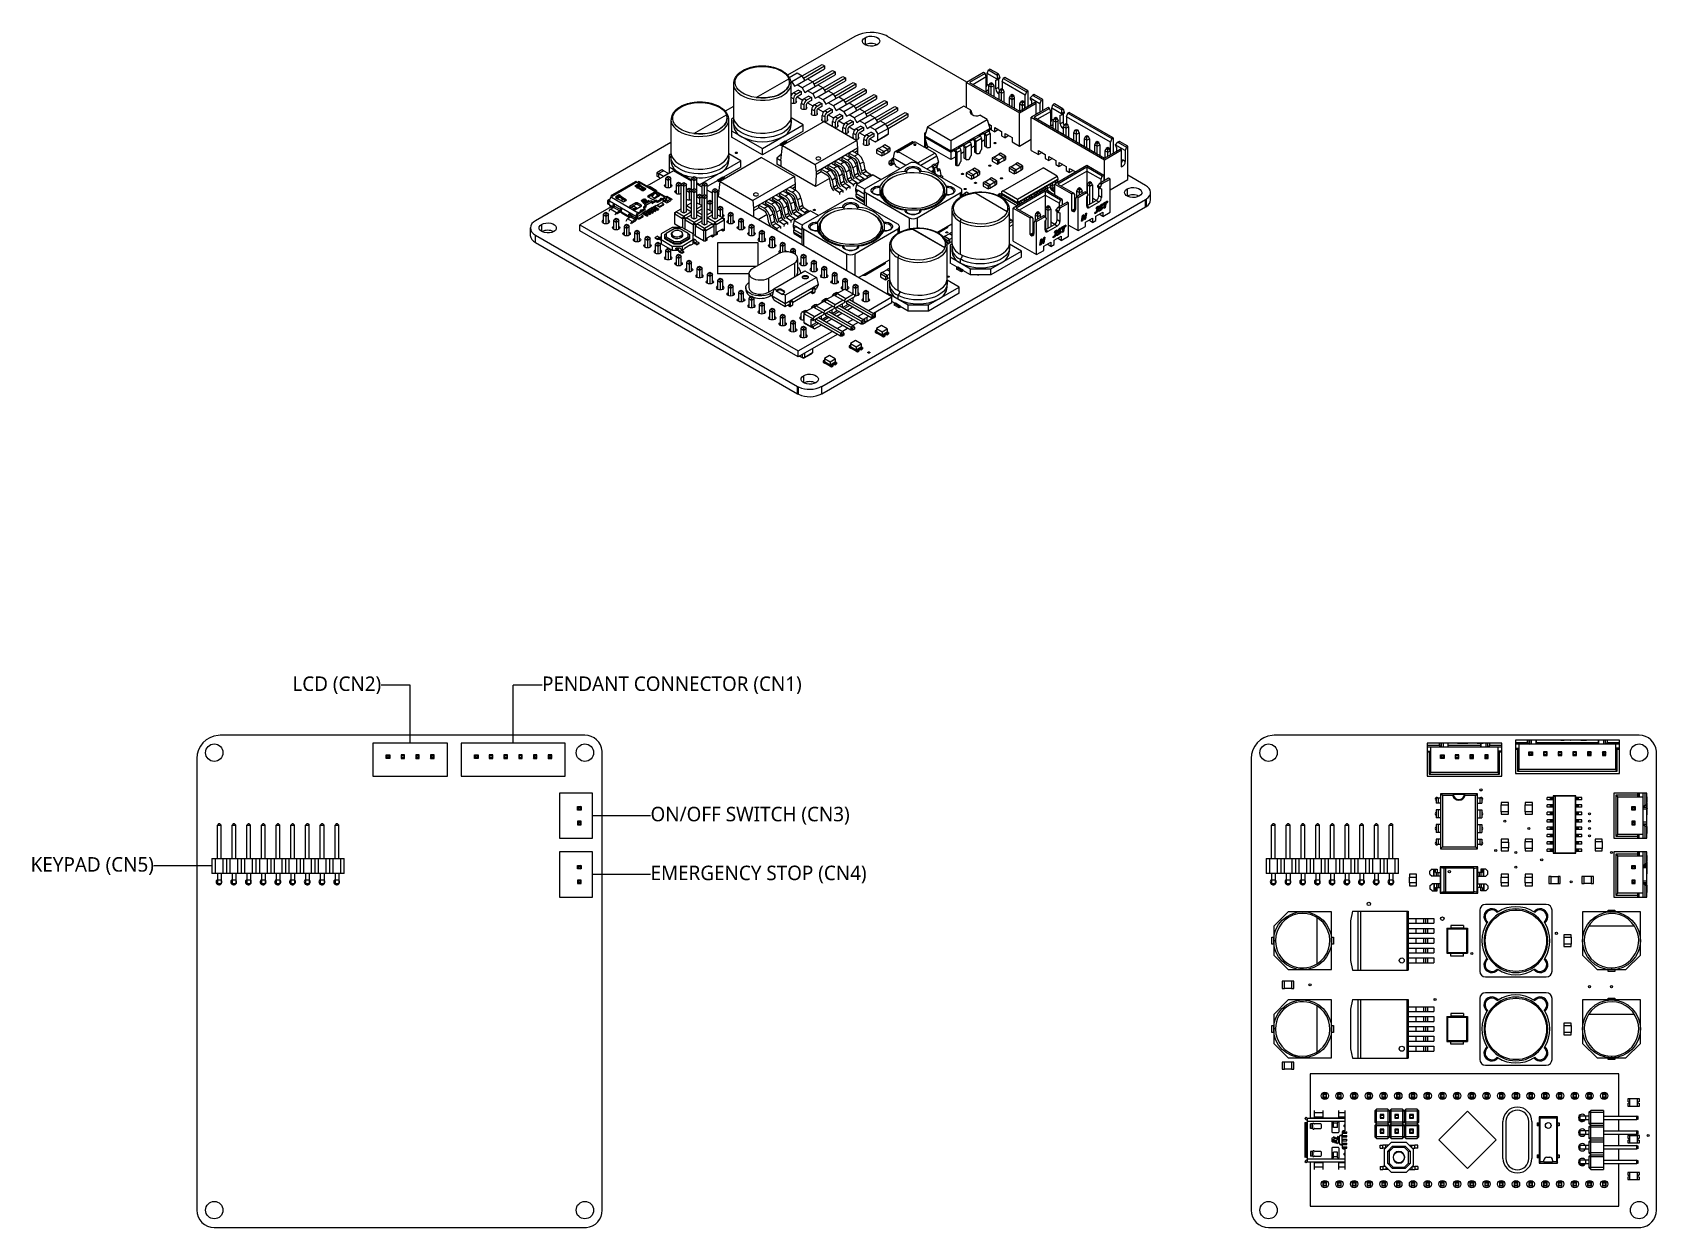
# Model space of a CAD drawing. Header units: millimetres. Extents: x -28 to 252, y 0 to 206.
import ezdxf

# ---------------------------------------------------------------- set-up
doc = ezdxf.new("R2010")
doc.units = ezdxf.units.MM

msp = doc.modelspace()

# ---------------------------------------------------------------- texts
at = {"char_height": 2.5}
for s, width, insert, attachment_point in [('{\\fYu Gothic UI|b0|i0|c0|p34;LCD (CN2)}', 16.713, (31.83, 93.63), 6), ('{\\fYu Gothic UI|b0|i0|c0|p34;PENDANT CONNECTOR (CN1)}', 47.7364, (59.61, 93.63), 4), ('{\\fYu Gothic UI|b0|i0|c0|p34;ON/OFF SWITCH (CN3)}', 38.0464, (78.34, 71.12), 4), ('{\\fYu Gothic UI|b0|i0|c0|p34;KEYPAD (CN5)}', 24.7818, (-7.42, 62.43), 6), ('{\\fYu Gothic UI|b0|i0|c0|p34;EMERGENCY STOP (CN4)}', 39.3126, (78.34, 60.96), 4)]:
    msp.add_mtext_dynamic_manual_height_columns(s, width=width, gutter_width=226.07, heights=[0], dxfattribs=dict(at, insert=insert, attachment_point=attachment_point))

# ---------------------------------------------------------------- linework, layer by layer
at = {"color": 7, "linetype": 'Continuous', "lineweight": 25}
for p, q in [((113.61, 205.68), (102.02, 198.99)), ((115.38, 205.47), (115.38, 204.25)), ((119.27, 205.68), (119.01, 205.82)), ((132.98, 197.76), (119.27, 205.68)), ((102.3, 198.62), (103.65, 199.4)), ((103.65, 199.4), (104.55, 198.88)), ((104.55, 198.89), (107.96, 200.86)), ((104.77, 198.5), (108.41, 200.6)), ((105.45, 198.36), (108.41, 200.07)), ((106.34, 197.85), (109.76, 199.82)), ((106.57, 197.46), (110.21, 199.56)), ((107.96, 200.86), (108.41, 200.6)), ((108.41, 200.6), (108.41, 200.07)), ((109.76, 199.82), (110.21, 199.56)), ((110.21, 199.56), (110.21, 199.04)), ((135.86, 199.43), (132.93, 197.74)), ((136.11, 199.28), (133.44, 197.74)), ((136.11, 199.28), (135.86, 199.43)), ((136.32, 198.75), (136.11, 199.28)), ((136.49, 199.3), (136.71, 199.92)), ((136.49, 197.43), (136.49, 199.3)), ((138.21, 198.31), (136.49, 199.3)), ((136.96, 200.06), (136.71, 199.92)), ((136.71, 199.92), (138.17, 199.07)), ((138.42, 199.22), (136.96, 200.06)), ((138.42, 199.22), (138.17, 199.07)), ((138.19, 199.03), (138.46, 199.18)), ((138.46, 199.18), (138.67, 198.62)), ((92.65, 197.53), (92.65, 191.88)), ((96.6, 195.14), (102.23, 198.39)), ((102.35, 197.78), (102.35, 197.79)), ((102.75, 197.85), (102.59, 197.94)), ((102.65, 191.88), (102.65, 197.53)), ((104.55, 198.88), (102.75, 197.85)), ((102.75, 197.85), (103.2, 197.07)), ((103.87, 196.43), (103.04, 195.94)), ((103.2, 197.07), (103.65, 197.33)), ((103.65, 197.33), (105.45, 198.37)), ((104.55, 196.81), (103.65, 197.33)), ((103.87, 196.43), (104.33, 196.16)), ((105, 198.11), (104.55, 198.88)), ((106.35, 197.85), (104.55, 196.81)), ((104.55, 196.81), (105, 196.03)), ((105.45, 198.37), (106.35, 197.85)), ((105.45, 196.29), (107.24, 197.33)), ((106.8, 197.07), (106.35, 197.85)), ((108.14, 196.81), (106.35, 195.77)), ((107.24, 197.33), (108.14, 196.81)), ((107.25, 197.33), (110.21, 199.04)), ((108.14, 196.81), (111.55, 198.78)), ((108.59, 196.03), (108.14, 196.81)), ((108.37, 196.42), (112.01, 198.52)), ((109.04, 196.29), (112.01, 198)), ((109.93, 195.78), (113.35, 197.75)), ((110.16, 195.39), (113.8, 197.49)), ((110.84, 195.25), (113.8, 196.96)), ((111.55, 198.78), (112.01, 198.52)), ((111.73, 194.74), (115.15, 196.71)), ((111.96, 194.35), (115.6, 196.45)), ((112.01, 198.52), (112.01, 198)), ((113.35, 197.75), (113.8, 197.49)), ((113.8, 197.49), (113.8, 196.96)), ((115.15, 196.71), (115.6, 196.45)), ((115.6, 196.45), (115.6, 195.93)), ((132.93, 193.38), (132.93, 197.74)), ((132.93, 197.74), (142.04, 192.48)), ((133.44, 197.74), (142.04, 192.77)), ((134, 197.41), (136.32, 198.75)), ((136.32, 196.26), (136.32, 198.75)), ((136.32, 196.38), (136.47, 196.3)), ((136.49, 197.43), (136.79, 197.25)), ((136.75, 197.15), (136.91, 197.54)), ((137.19, 196.9), (136.75, 197.15)), ((136.75, 195.83), (136.75, 197.15)), ((136.95, 197.56), (136.91, 197.54)), ((136.91, 197.54), (137.19, 197.38)), ((137.19, 197.7), (136.92, 197.55)), ((136.95, 197.56), (137.19, 197.69)), ((137.19, 197.42), (136.95, 197.56)), ((137.45, 197.55), (137.19, 197.7)), ((137.19, 197.69), (137.19, 197.7)), ((137.19, 197.69), (137.42, 197.56)), ((137.42, 197.56), (137.19, 197.42)), ((137.19, 197.38), (137.46, 197.54)), ((137.19, 195.57), (137.19, 197.42)), ((137.63, 197.15), (137.19, 196.9)), ((137.42, 197.56), (137.46, 197.54)), ((137.46, 197.54), (137.63, 197.15)), ((137.63, 197.15), (137.63, 195.32)), ((137.98, 198.12), (138.17, 198.18)), ((137.98, 196.61), (137.98, 198.12)), ((138.45, 196.88), (137.98, 196.61)), ((138.17, 199.07), (138.19, 199.03)), ((138.18, 198.18), (138.65, 198.45)), ((138.19, 199.03), (138.21, 198.36)), ((138.67, 198.62), (138.21, 198.36)), ((138.45, 198.34), (138.45, 196.88)), ((138.54, 196.11), (138.71, 196.52)), ((138.71, 196.52), (138.98, 196.67)), ((138.98, 196.36), (138.71, 196.52)), ((138.98, 196.67), (139.25, 196.52)), ((139.25, 196.52), (138.98, 196.36)), ((138.98, 194.54), (138.98, 196.36)), ((139.04, 197.83), (139.25, 198.44)), ((139.04, 197.83), (139.04, 196.64)), ((143.06, 195.52), (139.04, 197.83)), ((139.51, 198.59), (139.25, 198.44)), ((139.25, 198.44), (139.51, 198.59)), ((139.42, 196.11), (139.25, 196.52)), ((139.26, 198.44), (143.26, 196.13)), ((143.52, 196.28), (139.51, 198.59)), ((92.65, 193.58), (91.24, 192.77)), ((96.6, 195.13), (96.6, 195.14)), ((102.65, 195.84), (102.75, 195.77)), ((103.04, 194.9), (102.65, 195.13)), ((102.98, 195.91), (102.75, 195.77)), ((102.75, 195.77), (102.98, 195.91)), ((103.49, 195.68), (103.04, 195.94)), ((103.04, 194.9), (103.04, 194.09)), ((104.33, 196.16), (103.49, 195.68)), ((103.49, 194.26), (103.49, 195.03)), ((104.33, 195.64), (103.61, 195.22)), ((103.66, 195.25), (104.55, 194.74)), ((104.33, 196.16), (104.33, 195.64)), ((104.84, 193.86), (104.38, 194.12)), ((104.38, 193.21), (104.38, 194.12)), ((104.78, 194.87), (104.55, 194.74)), ((104.55, 194.74), (104.78, 194.87)), ((105.67, 195.39), (104.84, 194.91)), ((105.29, 194.65), (104.84, 194.91)), ((104.84, 193.86), (104.84, 193.06)), ((105, 196.03), (105.45, 196.29)), ((106.12, 195.13), (105.29, 194.65)), ((105.29, 193.23), (105.29, 193.99)), ((106.12, 194.6), (105.4, 194.19)), ((106.35, 195.77), (105.45, 196.29)), ((105.45, 194.22), (106.35, 193.7)), ((105.67, 195.39), (106.12, 195.13)), ((106.12, 195.13), (106.12, 194.6)), ((106.35, 195.77), (106.8, 195)), ((106.57, 193.83), (106.35, 193.7)), ((106.35, 193.7), (106.57, 193.83)), ((107.47, 194.35), (106.63, 193.87)), ((107.09, 193.61), (106.63, 193.87)), ((106.8, 195), (107.24, 195.26)), ((107.92, 194.09), (107.09, 193.61)), ((107.92, 193.57), (107.2, 193.15)), ((107.24, 195.26), (109.04, 196.29)), ((108.14, 194.74), (107.24, 195.26)), ((107.47, 194.35), (107.92, 194.09)), ((107.92, 194.09), (107.92, 193.57)), ((109.94, 195.77), (108.14, 194.74)), ((108.14, 194.74), (108.59, 193.96)), ((108.59, 193.96), (109.04, 194.22)), ((109.04, 196.29), (109.94, 195.77)), ((109.04, 194.22), (110.84, 195.26)), ((109.94, 193.7), (109.04, 194.22)), ((110.39, 195), (109.94, 195.77)), ((111.73, 194.74), (109.94, 193.7)), ((109.94, 193.7), (110.39, 192.92)), ((110.84, 195.26), (111.73, 194.74)), ((110.84, 193.18), (112.63, 194.22)), ((112.18, 193.96), (111.73, 194.74)), ((113.53, 193.7), (111.73, 192.66)), ((112.63, 194.22), (113.53, 193.7)), ((112.64, 194.22), (115.6, 195.93)), ((113.53, 193.7), (116.94, 195.67)), ((113.98, 192.92), (113.53, 193.7)), ((113.75, 193.31), (117.39, 195.41)), ((114.43, 193.18), (117.39, 194.89)), ((115.32, 192.67), (118.74, 194.64)), ((115.55, 192.27), (119.19, 194.38)), ((116.23, 192.14), (119.19, 193.85)), ((116.94, 195.67), (117.39, 195.41)), ((117.12, 191.63), (120.53, 193.6)), ((117.39, 195.41), (117.39, 194.89)), ((118.74, 194.64), (119.19, 194.38)), ((119.19, 194.38), (119.19, 193.85)), ((120.53, 193.6), (120.99, 193.34)), ((132.43, 193.67), (126.19, 190.06)), ((133.67, 192.95), (132.43, 193.67)), ((136.36, 196.24), (136.32, 196.26)), ((136.47, 196.3), (136.36, 196.24)), ((138.54, 195.87), (138.44, 195.81)), ((138.54, 195.75), (138.44, 195.81)), ((138.54, 196.11), (138.98, 195.86)), ((138.54, 194.79), (138.54, 196.11)), ((138.98, 195.86), (139.42, 196.11)), ((139.42, 194.28), (139.42, 196.11)), ((140.34, 195.07), (140.5, 195.46)), ((140.34, 195.07), (140.78, 194.82)), ((140.34, 193.75), (140.34, 195.07)), ((140.54, 195.48), (140.5, 195.46)), ((140.5, 195.46), (140.78, 195.3)), ((140.78, 195.63), (140.51, 195.48)), ((140.54, 195.48), (140.78, 195.62)), ((140.78, 195.35), (140.54, 195.48)), ((141.04, 195.48), (140.78, 195.63)), ((140.78, 195.63), (140.78, 195.62)), ((140.78, 195.62), (141.01, 195.48)), ((141.01, 195.48), (140.78, 195.35)), ((140.78, 195.3), (141.06, 195.46)), ((140.78, 193.5), (140.78, 195.35)), ((140.78, 194.82), (141.22, 195.07)), ((141.01, 195.48), (141.06, 195.46)), ((141.22, 195.07), (141.06, 195.46)), ((141.22, 193.25), (141.22, 195.07)), ((142.04, 192.77), (144.71, 194.32)), ((142.04, 192.48), (144.96, 194.17)), ((142.14, 194.04), (142.3, 194.43)), ((142.14, 194.04), (142.57, 193.78)), ((142.14, 192.83), (142.14, 194.04)), ((142.34, 194.45), (142.3, 194.43)), ((142.3, 194.43), (142.57, 194.27)), ((142.57, 194.59), (142.31, 194.44)), ((142.34, 194.45), (142.57, 194.58)), ((142.57, 194.31), (142.34, 194.45)), ((142.84, 194.44), (142.57, 194.59)), ((142.57, 194.59), (142.57, 194.58)), ((142.57, 194.58), (142.81, 194.45)), ((142.81, 194.45), (142.57, 194.31)), ((142.57, 194.27), (142.85, 194.43)), ((142.57, 193.08), (142.57, 194.31)), ((142.57, 193.78), (143.01, 194.04)), ((142.81, 194.45), (142.85, 194.43)), ((143.01, 194.04), (142.85, 194.43)), ((143.01, 193.34), (143.01, 194.04)), ((143.26, 196.12), (143.06, 195.52)), ((143.06, 193.36), (143.06, 195.52)), ((143.52, 196.28), (143.26, 196.13)), ((143.26, 196.12), (143.52, 196.27)), ((143.26, 196.13), (143.26, 196.12)), ((143.52, 196.27), (143.52, 193.63)), ((145.6, 194.05), (143.88, 195.04)), ((143.91, 195.07), (144.31, 195.5)), ((143.93, 194.85), (144.12, 194.58)), ((144.12, 194.58), (144.12, 193.97)), ((144.31, 195.5), (144.35, 195.5)), ((144.58, 195.65), (144.32, 195.5)), ((144.35, 195.5), (144.6, 195.65)), ((144.35, 195.5), (145.81, 194.66)), ((146.07, 194.81), (144.6, 195.65)), ((144.96, 194.17), (144.71, 194.32)), ((144.96, 192.24), (144.96, 194.17)), ((145.81, 194.66), (145.6, 194.05)), ((145.6, 194.05), (145.6, 192.61)), ((145.81, 194.66), (146.07, 194.81)), ((146.07, 192.88), (146.07, 194.81)), ((147.62, 193.29), (147.84, 193.9)), ((148.09, 194.05), (147.84, 193.9)), ((147.84, 193.9), (149.3, 193.05)), ((149.55, 193.2), (148.09, 194.05)), ((81.87, 191.31), (81.87, 185.66)), ((85.82, 188.92), (91.45, 192.17)), ((91.57, 191.56), (91.57, 191.56)), ((91.87, 185.66), (91.87, 191.31)), ((92.67, 191.61), (92.34, 191.42)), ((92.34, 191.42), (92.34, 188.31)), ((92.65, 191.06), (92.65, 190.4)), ((108.3, 191.01), (101.12, 186.86)), ((104.72, 190.4), (102.62, 191.61)), ((102.65, 190.4), (102.65, 191.06)), ((106.63, 192.82), (106.18, 193.09)), ((106.18, 192.17), (106.18, 193.09)), ((106.63, 192.82), (106.63, 192.02)), ((107.09, 192.19), (107.09, 192.96)), ((107.25, 193.18), (108.14, 192.66)), ((108.43, 191.79), (107.98, 192.05)), ((107.98, 191.14), (107.98, 192.05)), ((108.37, 192.8), (108.14, 192.66)), ((108.14, 192.66), (108.37, 192.8)), ((108.3, 191.01), (113.98, 187.73)), ((109.26, 193.31), (108.43, 192.83)), ((108.88, 192.57), (108.43, 192.83)), ((108.43, 191.79), (108.43, 190.98)), ((109.72, 193.05), (108.88, 192.57)), ((108.88, 191.15), (108.88, 191.92)), ((109.72, 192.53), (108.99, 192.11)), ((109.04, 192.14), (109.94, 191.63)), ((109.26, 193.31), (109.72, 193.05)), ((109.72, 193.05), (109.72, 192.53)), ((110.22, 190.75), (109.77, 191.01)), ((109.77, 190.16), (109.77, 191.01)), ((110.17, 191.76), (109.94, 191.63)), ((109.94, 191.63), (110.17, 191.76)), ((111.06, 192.28), (110.22, 191.8)), ((110.68, 191.53), (110.22, 191.8)), ((110.22, 190.75), (110.22, 189.95)), ((110.39, 192.92), (110.84, 193.18)), ((111.51, 192.02), (110.68, 191.53)), ((110.68, 190.12), (110.68, 190.88)), ((111.51, 191.49), (110.79, 191.08)), ((111.73, 192.66), (110.84, 193.18)), ((110.84, 191.11), (111.73, 190.59)), ((111.06, 192.28), (111.51, 192.02)), ((111.51, 192.02), (111.51, 191.49)), ((111.73, 192.66), (112.18, 191.89)), ((111.96, 190.72), (111.73, 190.59)), ((111.73, 190.59), (111.96, 190.72)), ((112.86, 191.24), (112.02, 190.76)), ((112.47, 190.5), (112.02, 190.76)), ((112.18, 191.89), (112.63, 192.15)), ((113.31, 190.98), (112.47, 190.5)), ((112.63, 192.15), (114.43, 193.18)), ((113.53, 191.63), (112.63, 192.15)), ((112.86, 191.24), (113.31, 190.98)), ((113.31, 190.98), (113.31, 190.46)), ((115.33, 192.66), (113.53, 191.63)), ((113.53, 191.63), (113.98, 190.85)), ((113.98, 190.85), (114.43, 191.11)), ((114.43, 193.18), (115.33, 192.66)), ((114.43, 191.11), (116.22, 192.15)), ((115.33, 190.59), (114.43, 191.11)), ((115.78, 191.89), (115.33, 192.66)), ((117.12, 191.63), (115.33, 190.59)), ((116.22, 192.15), (117.12, 191.63)), ((116.22, 190.07), (118.02, 191.11)), ((117.57, 190.85), (117.12, 191.63)), ((117.35, 191.24), (120.99, 193.34)), ((118.02, 191.11), (120.99, 192.82)), ((118.02, 191.11), (118.92, 190.59)), ((118.92, 190.59), (122.33, 192.56)), ((119.14, 190.2), (122.78, 192.3)), ((119.37, 189.81), (122.78, 191.78)), ((120.99, 193.34), (120.99, 192.82)), ((122.33, 192.56), (122.78, 192.3)), ((122.78, 192.3), (122.78, 191.78)), ((130.21, 187.74), (136.45, 191.35)), ((136.45, 191.35), (135.22, 192.06)), ((136.45, 191.35), (136.92, 189.81)), ((142.04, 186.76), (142.04, 192.48)), ((146.99, 193.41), (144.06, 191.72)), ((144.06, 191.72), (156.76, 184.39)), ((144.06, 186), (144.06, 191.72)), ((147.24, 193.26), (144.57, 191.72)), ((144.57, 191.72), (156.76, 184.68)), ((145.13, 191.39), (147.45, 192.73)), ((145.13, 192.34), (145.13, 192.44)), ((145.22, 192.39), (145.13, 192.44)), ((147.24, 193.26), (146.99, 193.41)), ((147.45, 192.73), (147.24, 193.26)), ((147.45, 190.24), (147.45, 192.73)), ((147.62, 191.41), (147.62, 193.29)), ((149.34, 192.29), (147.62, 193.29)), ((147.62, 191.41), (147.92, 191.24)), ((147.88, 191.13), (148.04, 191.52)), ((148.32, 190.88), (147.88, 191.13)), ((147.88, 189.81), (147.88, 191.13)), ((148.08, 191.54), (148.04, 191.52)), ((148.04, 191.52), (148.32, 191.36)), ((148.32, 191.69), (148.05, 191.53)), ((148.08, 191.54), (148.32, 191.68)), ((148.32, 191.4), (148.08, 191.54)), ((148.58, 191.53), (148.32, 191.69)), ((148.32, 191.68), (148.32, 191.69)), ((148.32, 191.68), (148.55, 191.54)), ((148.55, 191.54), (148.32, 191.4)), ((148.32, 191.36), (148.59, 191.52)), ((148.32, 189.56), (148.32, 191.4)), ((148.75, 191.13), (148.32, 190.88)), ((148.55, 191.54), (148.59, 191.52)), ((148.59, 191.52), (148.75, 191.13)), ((148.75, 189.3), (148.75, 191.13)), ((149.11, 192.1), (149.3, 192.16)), ((149.11, 190.59), (149.11, 192.1)), ((149.58, 190.86), (149.11, 190.59)), ((149.55, 193.2), (149.3, 193.05)), ((149.3, 193.05), (149.32, 193.01)), ((149.31, 192.17), (149.78, 192.44)), ((149.32, 193.01), (149.59, 193.16)), ((149.32, 193.01), (149.34, 192.34)), ((149.8, 192.6), (149.34, 192.34)), ((149.58, 192.32), (149.58, 190.86)), ((149.59, 193.16), (149.8, 192.6)), ((150.17, 191.82), (150.38, 192.42)), ((150.17, 191.82), (150.17, 190.63)), ((157.78, 187.42), (150.17, 191.82)), ((150.64, 192.57), (150.38, 192.43)), ((150.38, 192.42), (150.64, 192.57)), ((150.39, 192.43), (157.98, 188.04)), ((158.24, 188.19), (150.64, 192.57)), ((85.82, 188.91), (85.82, 188.92)), ((92.34, 189.38), (97.65, 186.32)), ((97.65, 185.24), (92.34, 188.31)), ((97.65, 186.32), (104.72, 190.4)), ((104.72, 189.33), (101.71, 187.59)), ((104.72, 189.33), (104.72, 190.4)), ((112.02, 189.71), (111.57, 189.98)), ((111.57, 189.12), (111.57, 189.98)), ((112.02, 189.71), (112.02, 188.91)), ((112.47, 189.08), (112.47, 189.84)), ((113.31, 190.46), (112.59, 190.04)), ((112.64, 190.07), (113.53, 189.55)), ((113.82, 188.68), (113.36, 188.94)), ((113.36, 188.08), (113.36, 188.94)), ((113.76, 189.68), (113.53, 189.55)), ((113.53, 189.55), (113.76, 189.68)), ((114.65, 190.2), (113.82, 189.72)), ((114.27, 189.46), (113.82, 189.72)), ((113.82, 188.68), (113.82, 187.87)), ((115.1, 189.94), (114.27, 189.46)), ((114.27, 188.04), (114.27, 188.81)), ((115.1, 189.42), (114.38, 189)), ((114.43, 189.03), (115.33, 188.52)), ((114.65, 190.2), (115.1, 189.94)), ((115.1, 189.94), (115.1, 189.42)), ((115.33, 190.59), (115.78, 189.81)), ((115.56, 188.65), (115.33, 188.52)), ((115.33, 188.52), (115.55, 188.65)), ((116.45, 189.17), (115.61, 188.69)), ((116.07, 188.42), (115.61, 188.69)), ((115.78, 189.81), (116.22, 190.07)), ((116.9, 188.91), (116.07, 188.42)), ((116.9, 188.38), (116.18, 187.97)), ((117.12, 189.55), (116.22, 190.07)), ((116.23, 188), (117.12, 187.48)), ((116.45, 189.17), (116.9, 188.91)), ((116.9, 188.91), (116.9, 188.38)), ((118.92, 190.59), (117.12, 189.55)), ((117.12, 189.55), (117.57, 188.78)), ((117.12, 187.48), (118.92, 188.52)), ((117.57, 188.78), (119.37, 189.81)), ((117.57, 187.74), (117.57, 188.78)), ((119.37, 188.78), (117.57, 187.74)), ((119.37, 189.81), (118.92, 190.59)), ((118.92, 188.52), (119.37, 188.78)), ((119.37, 189.81), (119.37, 188.78)), ((125.66, 188.85), (125.66, 186.53)), ((126.19, 190.06), (125.72, 188.52)), ((125.72, 188.52), (130.21, 185.93)), ((125.72, 188.52), (125.72, 188.29)), ((125.72, 188.29), (130.21, 185.69)), ((126.19, 186.75), (125.72, 188.29)), ((125.89, 189.1), (125.73, 189.01)), ((126.19, 190.06), (130.21, 187.74)), ((130.21, 185.93), (136.92, 189.81)), ((133.97, 187.86), (133.97, 188.1)), ((133.97, 188.1), (134.28, 187.92)), ((135.27, 188.49), (134.28, 187.92)), ((135.51, 188.08), (134.52, 187.51)), ((134.96, 188.67), (135.27, 188.49)), ((135.16, 188.55), (135.75, 188.9)), ((135.51, 188.08), (135.51, 186.17)), ((135.75, 188.9), (135.75, 189.13)), ((135.75, 189.13), (136.07, 188.95)), ((136.07, 188.72), (135.75, 188.9)), ((136.74, 189.34), (136.07, 188.95)), ((136.1, 186.76), (136.1, 188.65)), ((136.98, 188.92), (136.31, 188.54)), ((136.31, 188.54), (136.31, 186.64)), ((136.43, 189.52), (136.74, 189.34)), ((136.63, 189.4), (136.92, 189.57)), ((136.69, 190.59), (137.19, 190.3)), ((136.83, 189.26), (136.92, 189.57)), ((136.92, 189.81), (136.92, 189.57)), ((136.98, 188.92), (136.98, 186.53)), ((137.19, 190.3), (137.19, 189.56)), ((137.19, 189.56), (137.78, 189.22)), ((137.78, 189.96), (138.98, 189.26)), ((137.78, 189.22), (137.78, 189.96)), ((138.42, 189.59), (137.78, 189.22)), ((138.98, 189.26), (138.98, 188.53)), ((138.98, 188.53), (139.58, 188.18)), ((139.58, 188.92), (140.78, 188.22)), ((139.58, 188.18), (139.58, 188.92)), ((140.21, 188.55), (139.58, 188.18)), ((140.78, 188.22), (140.78, 187.49)), ((142.04, 186.76), (144.06, 187.93)), ((147.45, 190.36), (147.6, 190.28)), ((147.49, 190.22), (147.45, 190.24)), ((147.6, 190.28), (147.49, 190.22)), ((149.67, 189.86), (149.57, 189.8)), ((149.67, 189.73), (149.57, 189.8)), ((149.67, 190.09), (149.84, 190.5)), ((149.67, 190.09), (150.11, 189.84)), ((149.67, 188.77), (149.67, 190.09)), ((149.84, 190.5), (150.11, 190.66)), ((150.11, 190.35), (149.84, 190.5)), ((150.11, 190.66), (150.38, 190.5)), ((150.38, 190.5), (150.11, 190.35)), ((150.11, 188.52), (150.11, 190.35)), ((150.11, 189.84), (150.55, 190.09)), ((150.55, 190.09), (150.38, 190.5)), ((150.55, 190.09), (150.55, 188.27)), ((151.47, 189.06), (151.64, 189.47)), ((151.47, 189.06), (151.91, 188.8)), ((151.47, 187.74), (151.47, 189.06)), ((151.64, 189.47), (151.91, 189.62)), ((151.91, 189.31), (151.64, 189.47)), ((151.91, 189.62), (152.18, 189.47)), ((152.18, 189.47), (151.91, 189.31)), ((151.91, 187.48), (151.91, 189.31)), ((151.91, 188.8), (152.35, 189.06)), ((152.35, 189.06), (152.18, 189.47)), ((152.35, 189.06), (152.35, 187.23)), ((153.27, 188.02), (153.44, 188.43)), ((153.27, 188.02), (153.7, 187.77)), ((153.27, 186.7), (153.27, 188.02)), ((153.44, 188.43), (153.7, 188.58)), ((153.7, 188.27), (153.44, 188.43)), ((153.7, 188.58), (153.97, 188.43)), ((153.97, 188.43), (153.7, 188.27)), ((153.7, 186.45), (153.7, 188.27)), ((153.7, 187.77), (154.14, 188.02)), ((154.14, 188.02), (153.97, 188.43)), ((154.14, 188.02), (154.14, 186.19)), ((157.99, 188.03), (157.78, 187.42)), ((158.24, 188.19), (157.98, 188.04)), ((157.98, 188.04), (157.99, 188.03)), ((157.99, 188.03), (158.24, 188.18)), ((158.24, 188.18), (158.24, 185.54)), ((81.87, 187.35), (58.46, 173.84)), ((81.89, 185.39), (81.57, 185.2)), ((81.57, 185.2), (81.57, 182.08)), ((93.94, 184.18), (91.85, 185.39)), ((93.03, 185.5), (93.03, 185.65)), ((100.76, 187.04), (97.65, 185.24)), ((97.65, 185.24), (97.65, 186.32)), ((100.94, 185.34), (100.13, 184.67)), ((100.97, 186.8), (100.65, 186.98)), ((100.76, 187.16), (101.61, 187.65)), ((100.76, 187.04), (100.76, 187.16)), ((100.97, 187.04), (100.76, 187.16)), ((100.82, 184.27), (101.12, 186.86)), ((101.82, 187.53), (100.97, 187.04)), ((101.82, 187.29), (100.97, 186.8)), ((100.97, 187.04), (100.97, 186.8)), ((101.12, 186.86), (106.8, 183.58)), ((101.61, 187.65), (101.82, 187.53)), ((101.82, 187.53), (101.82, 187.29)), ((113.98, 187.73), (106.8, 183.58)), ((114.11, 186.4), (106.93, 182.26)), ((112.02, 185.2), (112.98, 184.64)), ((112.63, 185.08), (112.63, 185.55)), ((112.63, 185.55), (113.59, 184.99)), ((113.22, 185.89), (114.18, 185.34)), ((114.18, 185.34), (113.59, 184.99)), ((114.11, 185.94), (113.63, 185.66)), ((113.98, 187.73), (114.11, 186.4)), ((114.11, 185.94), (114.09, 185.39)), ((114.11, 186.4), (114.11, 185.94)), ((115.61, 187.64), (115.16, 187.9)), ((115.16, 186.99), (115.16, 187.9)), ((115.61, 187.64), (115.61, 186.84)), ((116.07, 187.01), (116.07, 187.77)), ((117.57, 187.74), (117.12, 187.48)), ((117.73, 186.33), (117.38, 186.12)), ((117.38, 186.12), (117.38, 185.55)), ((117.38, 186.12), (118.26, 185.61)), ((117.38, 185.55), (118.26, 185.04)), ((117.73, 186.33), (118.44, 186.73)), ((118.61, 185.82), (117.73, 186.33)), ((118.26, 185.61), (118.61, 185.82)), ((118.26, 185.61), (118.26, 185.04)), ((118.26, 185.04), (118.61, 185.25)), ((118.79, 186.94), (118.44, 186.74)), ((118.44, 186.74), (118.44, 186.73)), ((118.44, 186.74), (119.32, 186.23)), ((118.44, 186.73), (119.32, 186.22)), ((118.61, 185.82), (119.32, 186.22)), ((118.61, 185.82), (118.61, 185.25)), ((118.61, 185.25), (119.32, 185.65)), ((119.67, 186.43), (118.79, 186.94)), ((119.32, 186.23), (119.67, 186.43)), ((119.32, 186.23), (119.32, 185.65)), ((119.32, 186.22), (119.32, 185.65)), ((119.32, 185.65), (119.67, 185.86)), ((119.32, 185.65), (119.32, 185.65)), ((119.67, 186.43), (119.67, 185.86)), ((120.42, 185.57), (120.22, 184.73)), ((123.53, 187.48), (120.55, 185.76)), ((123.77, 187.44), (120.82, 185.74)), ((121.07, 185.59), (120.82, 185.74)), ((121.1, 185.81), (121.07, 185.59)), ((121.1, 185.81), (124, 187.49)), ((121.1, 185.81), (124.51, 183.84)), ((123.77, 187.44), (123.84, 187.4)), ((127.41, 185.52), (124, 187.49)), ((124.51, 183.84), (127.41, 185.52)), ((125.87, 186.44), (125.87, 187.79)), ((130.21, 184.43), (126.19, 186.75)), ((126.22, 186.63), (126.2, 186.59)), ((126.2, 186.53), (126.2, 186.59)), ((126.26, 186.7), (126.25, 186.67)), ((130.21, 187.74), (130.21, 184.43)), ((130.21, 185.69), (130.71, 185.98)), ((130.71, 186.22), (130.71, 185.98)), ((131.02, 186.04), (130.71, 186.22)), ((130.71, 185.98), (131.02, 185.8)), ((131.69, 186.43), (131.02, 186.04)), ((131.05, 183.42), (131.05, 185.74)), ((131.93, 186.01), (131.26, 185.62)), ((131.26, 185.62), (131.26, 183.33)), ((131.38, 186.61), (131.69, 186.43)), ((131.58, 186.49), (132.17, 186.83)), ((131.93, 186.01), (131.93, 184.11)), ((132.52, 185.76), (131.93, 185.42)), ((132.17, 186.83), (132.17, 187.06)), ((132.17, 187.06), (132.48, 186.89)), ((132.48, 186.65), (132.17, 186.83)), ((133.47, 187.46), (132.48, 186.89)), ((132.52, 184.68), (132.52, 186.59)), ((133.71, 187.04), (132.72, 186.47)), ((132.72, 186.47), (132.72, 184.56)), ((133.16, 187.64), (133.47, 187.46)), ((133.37, 187.52), (133.97, 187.86)), ((133.43, 184.6), (133.71, 185.13)), ((133.71, 187.04), (133.71, 185.13)), ((134.32, 186.8), (133.71, 186.45)), ((134.28, 187.69), (133.97, 187.86)), ((134.32, 185.71), (134.32, 187.62)), ((134.32, 185.71), (134.52, 185.6)), ((134.6, 185.51), (134.32, 185.71)), ((134.52, 187.51), (134.52, 185.6)), ((134.52, 185.6), (134.81, 185.39)), ((135.18, 185.56), (135.2, 185.59)), ((135.18, 185.56), (135.18, 185.5)), ((135.23, 185.64), (135.51, 186.17)), ((136.1, 187.83), (135.51, 187.49)), ((136.1, 186.76), (136.31, 186.64)), ((136.4, 186.55), (136.1, 186.76)), ((136.31, 186.64), (136.6, 186.43)), ((137.64, 184.86), (138.49, 185.35)), ((137.71, 187.19), (137.71, 187.33)), ((138.77, 185.51), (138.49, 185.35)), ((138.49, 185.35), (139.37, 184.84)), ((138.49, 185.35), (139.37, 184.84)), ((138.49, 185.35), (138.49, 185.35)), ((139.65, 185), (138.77, 185.51)), ((140.78, 187.49), (142.04, 186.76)), ((144.06, 186), (145.32, 185.28)), ((145.32, 186.01), (146.52, 185.32)), ((145.32, 185.28), (145.32, 186.01)), ((145.95, 185.64), (145.32, 185.28)), ((146.52, 185.32), (146.52, 184.58)), ((155.06, 186.98), (155.22, 187.37)), ((155.06, 186.98), (155.5, 186.73)), ((155.06, 185.66), (155.06, 186.98)), ((155.27, 187.39), (155.22, 187.37)), ((155.22, 187.37), (155.5, 187.21)), ((155.5, 187.54), (155.24, 187.39)), ((155.27, 187.39), (155.5, 187.53)), ((155.5, 187.26), (155.27, 187.39)), ((155.77, 187.39), (155.5, 187.54)), ((155.5, 187.54), (155.5, 187.53)), ((155.5, 187.53), (155.74, 187.39)), ((155.74, 187.39), (155.5, 187.26)), ((155.5, 187.21), (155.78, 187.37)), ((155.5, 185.41), (155.5, 187.26)), ((155.5, 186.73), (155.94, 186.98)), ((155.74, 187.39), (155.78, 187.37)), ((155.94, 186.98), (155.78, 187.37)), ((155.94, 186.98), (155.94, 185.16)), ((156.76, 184.68), (159.43, 186.22)), ((156.76, 184.39), (159.69, 186.08)), ((156.86, 185.95), (157.02, 186.34)), ((156.86, 185.95), (157.3, 185.69)), ((156.86, 184.74), (156.86, 185.95)), ((157.06, 186.36), (157.02, 186.34)), ((157.02, 186.34), (157.3, 186.18)), ((157.3, 186.5), (157.03, 186.35)), ((157.06, 186.36), (157.3, 186.49)), ((157.3, 186.22), (157.06, 186.36)), ((157.56, 186.35), (157.3, 186.5)), ((157.3, 186.5), (157.3, 186.49)), ((157.3, 186.49), (157.53, 186.36)), ((157.53, 186.36), (157.3, 186.22)), ((157.3, 186.18), (157.57, 186.34)), ((157.3, 184.99), (157.3, 186.22)), ((157.3, 185.69), (157.74, 185.95)), ((157.53, 186.36), (157.57, 186.34)), ((157.74, 185.95), (157.57, 186.34)), ((157.74, 185.95), (157.74, 185.25)), ((157.78, 185.27), (157.78, 187.42)), ((160.32, 185.96), (158.6, 186.95)), ((158.63, 186.98), (159.03, 187.4)), ((158.65, 186.76), (158.84, 186.49)), ((158.84, 186.49), (158.84, 185.88)), ((159.03, 187.4), (159.07, 187.41)), ((159.3, 187.56), (159.04, 187.41)), ((159.07, 187.41), (159.33, 187.56)), ((159.07, 187.41), (160.54, 186.57)), ((160.79, 186.71), (159.33, 187.56)), ((159.69, 186.08), (159.43, 186.22)), ((159.69, 183.18), (159.69, 186.08)), ((160.54, 186.57), (160.32, 185.96)), ((160.32, 185.96), (160.32, 184.08)), ((160.54, 186.57), (160.79, 186.71)), ((160.79, 181), (160.79, 186.71)), ((82.3, 182.49), (77.73, 179.85)), ((80.32, 182.66), (79.43, 182.15)), ((79.72, 181.99), (80.6, 182.5)), ((79.72, 181.99), (80.6, 182.5)), ((80.6, 182.5), (80.32, 182.66)), ((81.45, 182.01), (80.6, 182.5)), ((80.6, 182.5), (80.6, 182.5)), ((81.57, 183.16), (85.43, 180.92)), ((81.87, 184.84), (81.87, 184.18)), ((85.43, 180.67), (82.3, 182.49)), ((86.87, 180.09), (93.94, 184.18)), ((97.52, 184.78), (90.34, 180.64)), ((93.94, 183.11), (90.93, 181.37)), ((91.87, 184.18), (91.87, 184.84)), ((93.94, 183.11), (93.94, 184.18)), ((97.52, 184.78), (103.2, 181.5)), ((100.13, 184.67), (100.82, 184.27)), ((100.13, 184.67), (100.13, 183.63)), ((106.83, 179.76), (100.13, 183.63)), ((100.82, 184.27), (100.82, 183.23)), ((106.8, 183.58), (106.93, 182.26)), ((107.82, 182.3), (107.82, 182.77)), ((107.82, 182.77), (108.78, 182.22)), ((108.41, 183.11), (109.37, 182.56)), ((109.37, 182.56), (108.78, 182.22)), ((109.02, 183), (108.81, 182.88)), ((109.02, 183), (109.02, 183.47)), ((109.02, 183.47), (109.98, 182.91)), ((109.98, 182.44), (109.02, 183)), ((109.61, 183.81), (110.57, 183.25)), ((110.57, 183.25), (109.98, 182.91)), ((110.22, 183.69), (110.02, 183.57)), ((110.22, 183.69), (110.22, 184.16)), ((110.22, 184.16), (111.18, 183.61)), ((111.18, 183.14), (110.22, 183.69)), ((110.82, 184.5), (111.78, 183.95)), ((111.78, 183.95), (111.18, 183.61)), ((111.43, 184.39), (111.22, 184.27)), ((111.66, 182.55), (111.34, 182.36)), ((111.43, 184.39), (111.43, 184.85)), ((111.43, 184.85), (112.39, 184.3)), ((112.39, 183.83), (111.43, 184.39)), ((111.97, 181.1), (111.71, 182.38)), ((112.69, 182.61), (112.1, 182.27)), ((112.98, 184.64), (112.39, 184.3)), ((112.63, 185.08), (112.42, 184.96)), ((112.86, 183.24), (112.54, 183.06)), ((113.59, 184.53), (112.63, 185.08)), ((112.69, 182.61), (112.95, 181.34)), ((113.17, 181.8), (112.91, 183.07)), ((113.89, 183.31), (113.3, 182.97)), ((113.3, 182.97), (113.56, 181.69)), ((114.02, 183.91), (113.75, 183.75)), ((113.89, 183.31), (114.15, 182.03)), ((114.02, 184.03), (114.02, 183.91)), ((114.37, 182.49), (114.11, 183.77)), ((115.1, 184), (114.5, 183.66)), ((114.5, 183.66), (114.76, 182.39)), ((115.36, 182.73), (114.76, 182.39)), ((115.6, 182.35), (115.01, 182.01)), ((115.1, 184), (115.36, 182.73)), ((122.98, 183.76), (115.56, 179.48)), ((115.6, 182.35), (116.37, 181.87)), ((119.88, 184.3), (119.53, 184.1)), ((119.53, 183.6), (119.53, 184.1)), ((119.77, 183.67), (119.53, 183.81)), ((119.53, 183.6), (119.71, 183.49)), ((119.8, 183.69), (119.77, 183.67)), ((119.96, 184.46), (119.8, 183.68)), ((119.88, 184.3), (119.92, 184.3)), ((119.91, 183.47), (120.45, 183.79)), ((120.25, 184.63), (119.96, 184.46)), ((119.96, 184.46), (120.15, 184.35)), ((119.99, 183.59), (120.15, 184.35)), ((120.43, 183.85), (119.99, 183.59)), ((120.15, 184.35), (120.29, 184.44)), ((120.22, 184.73), (122.44, 183.45)), ((120.47, 183.7), (120.22, 184.73)), ((121.41, 182.86), (120.86, 183.17)), ((131.82, 179.48), (124.4, 183.76)), ((127.8, 184.99), (125.04, 183.39)), ((126.06, 182.8), (126.91, 183.29)), ((126.83, 182.36), (127.23, 182.59)), ((127.32, 183.65), (126.9, 183.4)), ((126.9, 183.4), (126.91, 183.29)), ((126.9, 183.4), (127.13, 183.27)), ((126.9, 183.19), (126.91, 183.29)), ((127.13, 183.05), (126.9, 183.19)), ((126.93, 182.3), (127.25, 182.48)), ((127.13, 183.27), (127.56, 183.51)), ((127.32, 182.08), (127.16, 183.01)), ((127.56, 183.51), (127.32, 183.65)), ((127.34, 182.95), (127.77, 183.2)), ((127.34, 182.95), (127.51, 181.97)), ((127.43, 183.59), (128.05, 183.95)), ((127.77, 183.2), (127.89, 182.44)), ((127.8, 184.99), (128.05, 183.95)), ((127.81, 182.94), (128.05, 183.95)), ((128.13, 182.8), (127.86, 182.64)), ((127.89, 182.44), (128.32, 182.69)), ((128.32, 182.69), (128.13, 182.8)), ((128.32, 182.69), (128.48, 181.72)), ((131.05, 184.91), (130.21, 184.43)), ((131.59, 183.48), (131.61, 183.52)), ((131.59, 183.48), (131.59, 183.42)), ((131.63, 183.56), (131.93, 184.11)), ((132.52, 184.68), (132.72, 184.56)), ((132.81, 184.48), (132.52, 184.68)), ((132.72, 184.56), (133.01, 184.36)), ((133.22, 182.31), (132.87, 182.11)), ((133.93, 182.72), (133.22, 182.31)), ((134.1, 181.8), (133.22, 182.31)), ((133.39, 184.52), (133.41, 184.56)), ((133.39, 184.52), (133.39, 184.46)), ((134.28, 182.92), (133.93, 182.72)), ((134.81, 182.21), (133.93, 182.72)), ((133.93, 182.72), (133.93, 182.72)), ((133.93, 182.72), (134.81, 182.21)), ((135.16, 182.41), (134.28, 182.92)), ((134.81, 182.21), (135.16, 182.41)), ((135.16, 182.41), (135.16, 181.84)), ((136.81, 183.3), (136.81, 183.44)), ((137.64, 184.86), (137.36, 184.7)), ((137.36, 184.7), (138.24, 184.19)), ((137.36, 184.7), (137.36, 184.13)), ((137.36, 184.13), (138.24, 183.62)), ((138.52, 184.35), (137.64, 184.86)), ((138.24, 184.19), (138.52, 184.35)), ((138.24, 184.19), (138.24, 183.62)), ((138.24, 183.62), (138.52, 183.78)), ((138.52, 184.35), (139.37, 184.84)), ((138.52, 184.35), (138.52, 183.78)), ((138.52, 183.78), (139.37, 184.27)), ((139.26, 179.01), (146.15, 182.98)), ((139.37, 184.84), (139.65, 185)), ((139.37, 184.84), (139.37, 184.27)), ((139.37, 184.84), (139.37, 184.27)), ((139.37, 184.27), (139.65, 184.43)), ((139.37, 184.27), (139.37, 184.27)), ((139.65, 185), (139.65, 184.43)), ((140.56, 183.18), (140.27, 183.01)), ((140.27, 183.01), (140.27, 182.44)), ((140.27, 183.01), (141.16, 182.5)), ((140.27, 182.44), (141.16, 181.93)), ((140.56, 183.17), (141.41, 183.66)), ((141.44, 182.67), (140.56, 183.18)), ((141.16, 182.5), (141.44, 182.67)), ((141.16, 182.5), (141.16, 181.93)), ((141.69, 183.83), (141.41, 183.67)), ((141.41, 183.67), (142.29, 183.16)), ((141.41, 183.67), (141.41, 183.66)), ((141.41, 183.66), (142.29, 183.15)), ((141.44, 182.67), (142.29, 183.15)), ((141.44, 182.67), (141.44, 182.09)), ((141.44, 182.09), (142.29, 182.58)), ((142.57, 183.32), (141.69, 183.83)), ((142.29, 183.16), (142.57, 183.32)), ((142.29, 183.16), (142.29, 182.58)), ((142.29, 183.15), (142.29, 182.58)), ((142.29, 182.58), (142.57, 182.75)), ((142.29, 182.58), (142.29, 182.58)), ((142.57, 183.32), (142.57, 182.75)), ((148.57, 181.58), (146.15, 182.98)), ((146.52, 184.58), (147.11, 184.24)), ((147.11, 184.97), (148.32, 184.28)), ((147.11, 184.24), (147.11, 184.97)), ((147.75, 184.61), (147.11, 184.24)), ((153.68, 183.38), (148.16, 180.2)), ((148.32, 184.28), (148.32, 183.55)), ((148.32, 183.55), (148.91, 183.2)), ((153.68, 183.09), (148.67, 180.2)), ((148.91, 183.94), (150.11, 183.24)), ((148.91, 183.2), (148.91, 183.94)), ((149.55, 183.57), (148.91, 183.2)), ((149.24, 179.87), (153.68, 182.44)), ((150.11, 183.24), (150.11, 182.51)), ((150.11, 182.51), (150.71, 182.17)), ((150.71, 182.9), (151.77, 182.29)), ((150.71, 182.17), (150.71, 182.9)), ((151.34, 182.53), (150.71, 182.17)), ((156.6, 181.69), (153.68, 183.38)), ((156.35, 181.55), (153.68, 183.09)), ((153.68, 183.09), (153.68, 178.72)), ((153.68, 182.44), (156.14, 181.02)), ((156.76, 180.8), (156.76, 184.39)), ((159.83, 183.22), (159.69, 183.3)), ((159.72, 183.16), (159.69, 183.18)), ((159.83, 183.22), (159.72, 183.16)), ((160.32, 184.08), (159.86, 184.35)), ((75.78, 180.64), (71.68, 178.27)), ((75.97, 180.49), (71.73, 178.04)), ((75.73, 179.94), (75.65, 179.83)), ((75.65, 179.83), (75.96, 179.66)), ((75.73, 179.94), (76.29, 180.27)), ((75.91, 179.84), (75.73, 179.94)), ((75.89, 179.69), (75.96, 179.78)), ((75.97, 180.49), (75.91, 180.6)), ((75.91, 179.84), (76.47, 180.17)), ((75.96, 179.78), (75.91, 179.84)), ((75.94, 179.67), (76.4, 179.93)), ((75.95, 179.66), (76.37, 179.9)), ((75.96, 179.78), (76.52, 180.1)), ((75.96, 179.66), (75.96, 179.57)), ((76.01, 180.46), (75.97, 180.49)), ((76, 179.56), (76.14, 179.54)), ((76.01, 180.46), (76.19, 180.57)), ((76.19, 180.57), (80.79, 177.91)), ((76.19, 179.52), (76.91, 179.1)), ((76.21, 179.78), (76.21, 179.81)), ((76.47, 180.17), (76.29, 180.27)), ((76.29, 179.65), (76.29, 179.86)), ((76.29, 179.65), (76.33, 179.63)), ((76.52, 179.74), (76.3, 179.86)), ((76.33, 179.57), (76.33, 179.63)), ((76.33, 179.57), (76.97, 179.21)), ((76.52, 180.1), (76.4, 179.93)), ((81.04, 177.94), (76.44, 180.59)), ((76.52, 179.98), (76.46, 180.02)), ((76.52, 180.1), (76.47, 180.17)), ((76.52, 179.98), (76.52, 179.74)), ((76.73, 179.87), (76.69, 179.96)), ((76.69, 179.96), (76.69, 179.71)), ((76.73, 179.63), (76.69, 179.71)), ((76.73, 179.87), (76.73, 179.63)), ((77.48, 179.43), (76.75, 179.85)), ((76.75, 179.85), (76.75, 179.6)), ((77.37, 179.25), (76.75, 179.6)), ((78.04, 179.67), (78.06, 179.69)), ((79.12, 179.07), (78.06, 179.69)), ((79.32, 179.09), (78.26, 179.71)), ((79.43, 182.15), (79.72, 181.99)), ((79.43, 182.15), (79.43, 181.58)), ((79.43, 181.58), (79.72, 181.42)), ((79.72, 181.99), (79.72, 181.42)), ((80.57, 181.5), (79.72, 181.99)), ((79.72, 181.99), (79.72, 181.42)), ((79.72, 181.42), (80.08, 181.21)), ((79.72, 181.42), (79.72, 181.42)), ((81.45, 182.01), (80.57, 181.5)), ((80.57, 181.5), (80.57, 181.49)), ((80.57, 181.5), (80.57, 181.49)), ((81.09, 181.39), (80.94, 181.14)), ((80.94, 181.14), (81.4, 180.88)), ((80.94, 181.14), (80.94, 179.64)), ((81.09, 181.39), (81.4, 181.57)), ((81.4, 181.21), (81.09, 181.39)), ((81.4, 181.57), (81.71, 181.39)), ((81.71, 181.39), (81.4, 181.21)), ((81.4, 181.21), (81.4, 179.53)), ((81.4, 180.88), (81.85, 181.14)), ((81.46, 182), (81.45, 182.01)), ((81.58, 182.08), (81.57, 182.08)), ((81.71, 181.39), (81.85, 181.14)), ((81.85, 179.64), (81.85, 181.14)), ((82.88, 180.35), (82.74, 180.11)), ((82.74, 180.11), (83.19, 179.85)), ((82.74, 180.11), (82.74, 178.6)), ((82.88, 180.35), (83.19, 180.53)), ((83.19, 180.17), (82.88, 180.35)), ((83.19, 180.53), (83.5, 180.35)), ((83.5, 180.35), (83.19, 180.17)), ((83.19, 180.17), (83.19, 178.49)), ((83.19, 179.85), (83.65, 180.11)), ((83.5, 180.35), (83.65, 180.11)), ((83.78, 180.3), (83.64, 180.06)), ((83.64, 180.06), (84.09, 179.8)), ((83.64, 175.4), (83.64, 180.06)), ((83.65, 180.07), (83.65, 180.11)), ((83.78, 180.3), (84.09, 180.48)), ((84.09, 180.12), (83.78, 180.3)), ((84.09, 180.48), (84.4, 180.3)), ((84.4, 180.3), (84.09, 180.12)), ((84.09, 175.14), (84.09, 180.12)), ((84.09, 179.8), (84.54, 180.06)), ((84.4, 180.3), (84.54, 180.06)), ((84.54, 175.4), (84.54, 180.06)), ((85.58, 181.34), (85.43, 181.09)), ((85.43, 181.09), (85.89, 180.83)), ((85.43, 174.37), (85.43, 181.09)), ((85.58, 181.34), (85.89, 181.52)), ((85.89, 181.16), (85.58, 181.34)), ((85.89, 181.52), (86.2, 181.34)), ((86.2, 181.34), (85.89, 181.16)), ((85.89, 179.45), (85.89, 181.16)), ((85.89, 180.83), (86.34, 181.09)), ((86.2, 181.34), (86.34, 181.09)), ((86.34, 174.37), (86.34, 181.09)), ((86.34, 180.4), (86.87, 180.09)), ((87.23, 179.64), (86.34, 180.15)), ((86.87, 179.85), (86.87, 180.09)), ((87.37, 180.3), (87.23, 180.06)), ((87.23, 180.06), (87.68, 179.8)), ((87.23, 173.33), (87.23, 180.06)), ((87.37, 180.3), (87.68, 180.48)), ((87.68, 180.12), (87.37, 180.3)), ((87.68, 180.48), (87.99, 180.3)), ((87.99, 180.3), (87.68, 180.12)), ((87.68, 178.41), (87.68, 180.12)), ((87.68, 179.8), (88.14, 180.06)), ((87.99, 180.3), (88.14, 180.06)), ((89.98, 180.82), (88.14, 179.75)), ((88.14, 173.33), (88.14, 180.06)), ((90.19, 180.57), (89.87, 180.76)), ((89.98, 180.94), (90.83, 181.43)), ((89.98, 180.82), (89.98, 180.94)), ((90.19, 180.82), (89.98, 180.94)), ((90.05, 178.05), (90.34, 180.64)), ((91.04, 181.31), (90.19, 180.82)), ((91.04, 181.06), (90.19, 180.57)), ((90.19, 180.82), (90.19, 180.57)), ((90.34, 180.64), (96.02, 177.36)), ((90.83, 181.43), (91.04, 181.31)), ((91.04, 181.31), (91.04, 181.06)), ((103.2, 181.5), (96.02, 177.36)), ((103.34, 180.18), (96.15, 176.04)), ((102.45, 179.67), (103.41, 179.12)), ((103.34, 179.72), (102.85, 179.44)), ((103.2, 181.5), (103.34, 180.18)), ((103.34, 179.72), (103.31, 179.17)), ((103.34, 180.18), (103.34, 179.72)), ((106.93, 181.79), (106.83, 179.76)), ((109.25, 181.16), (106.83, 179.76)), ((107.82, 182.3), (106.93, 181.79)), ((106.93, 182.26), (106.93, 181.79)), ((108.78, 181.75), (107.82, 182.3)), ((109.56, 179.71), (109.3, 180.99)), ((110.28, 181.23), (109.69, 180.88)), ((109.69, 180.88), (109.95, 179.61)), ((110.54, 179.95), (109.95, 179.61)), ((110.45, 181.85), (110.13, 181.67)), ((110.79, 179.58), (110.2, 179.23)), ((110.28, 181.23), (110.54, 179.95)), ((110.76, 180.41), (110.5, 181.68)), ((110.79, 179.58), (111.55, 179.09)), ((111.49, 181.92), (110.89, 181.58)), ((110.89, 181.58), (111.15, 180.3)), ((111.75, 180.64), (111.15, 180.3)), ((111.99, 180.27), (111.4, 179.93)), ((111.4, 179.93), (112.16, 179.44)), ((111.49, 181.92), (111.75, 180.64)), ((111.99, 180.27), (112.76, 179.78)), ((112.1, 182.27), (112.36, 181)), ((112.76, 179.78), (112.16, 179.44)), ((112.95, 181.34), (112.36, 181)), ((113.2, 180.97), (112.6, 180.62)), ((112.6, 180.62), (113.37, 180.14)), ((112.76, 179.78), (112.74, 179.45)), ((113.2, 180.97), (113.96, 180.48)), ((113.37, 180.14), (113.35, 179.8)), ((113.96, 180.48), (113.37, 180.14)), ((114.15, 182.03), (113.56, 181.69)), ((113.91, 180.12), (113.73, 179.39)), ((114.4, 181.66), (113.81, 181.32)), ((113.81, 181.32), (114.57, 180.83)), ((116.77, 181.78), (113.91, 180.12)), ((113.91, 180.12), (115.34, 179.29)), ((113.96, 180.48), (113.94, 180.15)), ((114.4, 181.66), (115.16, 181.17)), ((114.57, 180.83), (114.56, 180.5)), ((115.16, 181.17), (114.57, 180.83)), ((115.01, 182.01), (115.77, 181.53)), ((115.16, 181.17), (115.15, 180.84)), ((115.77, 181.53), (115.76, 181.19)), ((116.37, 181.87), (115.77, 181.53)), ((116.37, 181.87), (116.35, 181.54)), ((116.77, 181.78), (118.15, 180.98)), ((117.93, 179.58), (117.93, 178.32)), ((119.94, 181.23), (119.8, 181.15)), ((122.53, 182.24), (122.52, 182.3)), ((122.53, 182.23), (122.53, 182.05)), ((124.85, 182.29), (124.85, 182.24)), ((124.85, 182.23), (124.85, 182.05)), ((124.86, 182.28), (124.86, 182.3)), ((127.58, 181.15), (127.44, 181.23)), ((128.2, 181.56), (128.48, 181.72)), ((128.25, 181.54), (128.51, 181.68)), ((128.51, 181.68), (128.75, 181.54)), ((128.74, 181.25), (128.75, 181.26)), ((128.75, 181.54), (128.75, 181.25)), ((129.45, 179.58), (129.45, 178.32)), ((132.1, 181.87), (132.1, 182.02)), ((132.87, 182.11), (133.75, 181.59)), ((132.87, 182.11), (132.87, 181.53)), ((132.87, 181.53), (133.75, 181.02)), ((133.75, 181.59), (134.1, 181.8)), ((133.75, 181.59), (133.75, 181.02)), ((133.75, 181.02), (134.1, 181.23)), ((134.81, 182.21), (134.1, 181.8)), ((134.1, 181.8), (134.1, 181.23)), ((134.1, 181.23), (134.81, 181.64)), ((134.34, 180.32), (134.34, 180.46)), ((134.81, 182.21), (134.81, 181.64)), ((134.81, 182.21), (134.81, 181.64)), ((134.81, 181.64), (135.16, 181.84)), ((134.81, 181.64), (134.81, 181.64)), ((136.07, 180.58), (135.78, 180.42)), ((135.78, 180.42), (136.67, 179.91)), ((135.78, 180.42), (135.78, 179.85)), ((135.78, 179.85), (136.67, 179.34)), ((136.07, 180.58), (136.92, 181.07)), ((136.95, 180.07), (136.07, 180.58)), ((136.67, 179.91), (136.95, 180.07)), ((136.67, 179.91), (136.67, 179.34)), ((136.67, 179.34), (136.95, 179.5)), ((137.2, 181.24), (136.92, 181.07)), ((136.92, 181.07), (137.8, 180.56)), ((136.92, 181.07), (136.92, 181.07)), ((136.92, 181.07), (137.8, 180.56)), ((136.95, 180.07), (137.8, 180.56)), ((136.95, 180.07), (136.95, 179.5)), ((136.95, 179.5), (137.8, 179.99)), ((138.08, 180.73), (137.2, 181.24)), ((137.8, 180.56), (138.08, 180.73)), ((137.8, 180.56), (137.8, 179.99)), ((137.8, 180.56), (137.8, 179.99)), ((137.8, 179.99), (138.08, 180.15)), ((137.8, 179.99), (137.8, 179.99)), ((138.08, 180.73), (138.08, 180.15)), ((138.83, 181.1), (138.83, 181.24)), ((141.16, 181.93), (141.44, 182.09)), ((141.69, 177.61), (148.57, 181.58)), ((141.69, 177.01), (148.69, 181.05)), ((145.89, 179.28), (146.39, 179.57)), ((146.42, 179.7), (146.39, 179.72)), ((146.39, 179.72), (146.39, 179.57)), ((146.39, 179.57), (146.42, 179.55)), ((146.42, 179.7), (146.71, 179.87)), ((146.6, 179.43), (146.89, 179.6)), ((146.71, 179.87), (146.68, 179.89)), ((146.79, 179.8), (147.29, 180.09)), ((146.96, 179.06), (146.89, 179.6)), ((147.41, 179.69), (146.91, 179.4)), ((147.32, 180.22), (147.29, 180.24)), ((147.29, 180.24), (147.29, 180.09)), ((147.29, 180.09), (147.32, 180.07)), ((147.32, 180.22), (147.61, 180.39)), ((147.36, 180), (147.44, 179.46)), ((147.5, 179.95), (147.78, 180.12)), ((147.57, 179.41), (147.5, 179.95)), ((147.57, 179.41), (147.86, 179.58)), ((147.61, 180.39), (147.58, 180.41)), ((147.61, 179.35), (147.9, 179.51)), ((147.69, 180.32), (148.18, 180.6)), ((147.86, 179.58), (147.78, 180.12)), ((148.16, 180.12), (147.81, 179.92)), ((148.16, 179.34), (147.9, 179.51)), ((148.16, 178.27), (148.16, 180.2)), ((148.16, 180.2), (151.09, 178.51)), ((148.22, 180.74), (148.18, 180.76)), ((148.18, 180.76), (148.18, 180.6)), ((148.18, 180.6), (148.22, 180.59)), ((148.22, 180.74), (148.51, 180.91)), ((148.26, 180.52), (148.29, 180.28)), ((148.39, 180.47), (148.68, 180.63)), ((148.41, 180.34), (148.39, 180.47)), ((148.51, 180.91), (148.47, 180.93)), ((148.57, 181.58), (148.69, 181.05)), ((148.59, 180.84), (148.69, 180.89)), ((148.65, 180.74), (148.69, 180.89)), ((148.67, 180.2), (151.34, 178.66)), ((148.7, 180.51), (148.68, 180.63)), ((148.69, 181.05), (148.69, 180.89)), ((152.42, 179.55), (152.15, 179.39)), ((152.18, 179.4), (152.42, 179.54)), ((152.68, 179.39), (152.42, 179.55)), ((152.42, 179.54), (152.42, 179.55)), ((152.42, 179.54), (152.65, 179.4)), ((153.78, 180.03), (153.94, 180.42)), ((154.21, 179.78), (153.78, 180.03)), ((153.78, 178.58), (153.78, 180.03)), ((153.98, 180.44), (153.94, 180.42)), ((153.94, 180.42), (154.21, 180.26)), ((154.21, 180.58), (153.95, 180.43)), ((153.98, 180.44), (154.21, 180.57)), ((154.21, 180.3), (153.98, 180.44)), ((154.48, 180.43), (154.21, 180.58)), ((154.21, 180.57), (154.21, 180.58)), ((154.21, 180.57), (154.45, 180.44)), ((154.45, 180.44), (154.21, 180.3)), ((154.21, 180.26), (154.49, 180.42)), ((154.21, 176.72), (154.21, 180.3)), ((154.65, 180.03), (154.21, 179.78)), ((154.45, 180.44), (154.49, 180.42)), ((154.65, 180.03), (154.49, 180.42)), ((154.65, 180.03), (154.65, 176.97)), ((155.95, 180.33), (155.55, 179.87)), ((156, 179.61), (155.55, 179.87)), ((155.55, 179.72), (156.02, 179.45)), ((155.76, 178.14), (155.76, 179.6)), ((155.99, 180.36), (155.95, 180.33)), ((155.95, 180.33), (156.21, 180.17)), ((157.45, 181.2), (155.99, 180.36)), ((156.24, 180.21), (155.99, 180.36)), ((156.21, 180.17), (156, 179.61)), ((156.14, 181.02), (156.35, 181.55)), ((156.14, 180.44), (156.14, 181.02)), ((156.24, 180.21), (157.71, 181.06)), ((156.35, 181.55), (156.6, 181.69)), ((156.6, 181.69), (156.6, 180.71)), ((157.71, 181.06), (157.45, 181.2)), ((157.71, 175.34), (157.71, 181.06)), ((157.71, 179.22), (160.79, 181)), ((163.82, 179.96), (160.79, 181.71)), ((70.96, 176.79), (70.96, 177.37)), ((71.06, 177.45), (71.06, 177.28)), ((71.19, 177.45), (71.06, 177.45)), ((71.06, 177.28), (71.19, 177.28)), ((71.06, 176.71), (71.19, 176.71)), ((71.19, 176.71), (71.19, 177.28)), ((71.19, 177.28), (71.23, 177.25)), ((71.19, 176.71), (71.23, 176.68)), ((71.23, 177.29), (75.83, 174.64)), ((71.23, 177.25), (71.23, 177.29)), ((71.66, 178.15), (71.51, 178.06)), ((71.51, 178.06), (71.58, 177.95)), ((71.68, 178.27), (71.53, 178.19)), ((71.58, 177.91), (71.77, 178.01)), ((71.58, 177.91), (76.18, 175.25)), ((71.73, 178.04), (71.66, 178.15)), ((71.77, 178.01), (71.73, 178.04)), ((72.37, 178), (72.29, 177.89)), ((72.29, 177.89), (72.6, 177.72)), ((72.93, 178.33), (72.37, 178)), ((72.55, 177.9), (72.37, 178)), ((72.54, 177.75), (72.6, 177.84)), ((73.11, 178.23), (72.55, 177.9)), ((72.6, 177.84), (72.55, 177.9)), ((73.04, 177.99), (72.58, 177.73)), ((72.59, 177.72), (73.01, 177.96)), ((73.16, 178.17), (72.6, 177.84)), ((72.6, 177.72), (72.6, 177.64)), ((72.64, 177.62), (72.78, 177.6)), ((72.83, 177.58), (73.55, 177.17)), ((73.11, 178.23), (72.93, 178.33)), ((73.16, 177.8), (72.94, 177.92)), ((73.04, 177.99), (73.16, 178.17)), ((73.16, 178.04), (73.1, 178.08)), ((73.16, 178.17), (73.11, 178.23)), ((73.16, 178.04), (73.16, 177.8)), ((73.37, 177.94), (73.33, 178.02)), ((73.33, 178.02), (73.33, 177.77)), ((73.37, 177.69), (73.33, 177.77)), ((73.41, 177.33), (73.34, 177.29)), ((73.36, 177.63), (73.36, 177.4)), ((73.36, 177.4), (73.45, 177.26)), ((73.37, 177.94), (73.37, 177.69)), ((73.97, 177.28), (73.38, 177.63)), ((74.12, 177.49), (73.39, 177.91)), ((73.39, 177.91), (73.39, 177.67)), ((74.01, 177.31), (73.39, 177.67)), ((73.45, 177.25), (73.43, 177.24)), ((73.45, 177.26), (73.65, 177.14)), ((73.76, 177.17), (74.12, 177.37)), ((74.12, 177.49), (74.12, 177.37)), ((75.83, 176.93), (74.73, 176.29)), ((75.83, 176.93), (75.83, 176.68)), ((76.74, 176.52), (76.04, 176.93)), ((76.04, 176.93), (76.04, 176.68)), ((76.72, 177.36), (77.2, 177.64)), ((76.72, 177.36), (76.8, 177.26)), ((77.2, 177.55), (76.76, 177.31)), ((76.8, 177.26), (77.14, 177.46)), ((76.88, 177.16), (77.22, 177.35)), ((76.88, 177.16), (76.96, 177.06)), ((77.22, 177.27), (76.93, 177.1)), ((76.96, 177.06), (77.3, 177.25)), ((76.97, 179.21), (76.97, 179.48)), ((77.04, 176.96), (77.38, 177.15)), ((77.04, 176.96), (77.13, 176.86)), ((77.38, 177.07), (77.09, 176.9)), ((77.12, 179.1), (77.48, 179.31)), ((77.13, 176.86), (77.26, 176.93)), ((77.14, 177.46), (77.22, 177.35)), ((77.17, 179.22), (77.21, 179.2)), ((77.18, 179.36), (77.18, 179.33)), ((77.36, 179.24), (77.18, 179.34)), ((77.28, 177.54), (77.2, 177.64)), ((77.2, 177.64), (77.2, 177.55)), ((77.28, 177.45), (77.2, 177.55)), ((77.22, 177.35), (77.22, 177.27)), ((77.26, 176.93), (77.34, 176.83)), ((77.44, 177.63), (77.28, 177.54)), ((77.44, 177.55), (77.28, 177.45)), ((77.28, 177.54), (77.28, 177.45)), ((77.3, 177.25), (77.38, 177.15)), ((77.34, 176.83), (78.06, 177.25)), ((77.36, 176.71), (77.35, 176.71)), ((77.35, 176.71), (77.35, 176.7)), ((77.36, 177.43), (77.52, 177.53)), ((77.44, 177.33), (77.36, 177.43)), ((77.36, 177.43), (77.36, 177.35)), ((77.44, 177.25), (77.36, 177.35)), ((77.38, 177.15), (77.38, 177.07)), ((77.41, 176.75), (78.22, 177.22)), ((77.52, 177.53), (77.44, 177.63)), ((77.44, 177.63), (77.44, 177.55)), ((77.48, 177.5), (77.44, 177.55)), ((77.6, 177.43), (77.44, 177.33)), ((77.6, 177.35), (77.44, 177.25)), ((77.44, 177.33), (77.44, 177.25)), ((77.48, 179.43), (77.48, 179.31)), ((77.52, 177.23), (77.69, 177.33)), ((77.6, 177.13), (77.52, 177.23)), ((77.52, 177.23), (77.52, 177.15)), ((77.6, 177.05), (77.52, 177.15)), ((78.64, 177.14), (77.55, 176.51)), ((77.69, 177.33), (77.6, 177.43)), ((77.6, 177.43), (77.6, 177.35)), ((77.97, 177.35), (77.6, 177.13)), ((77.64, 177.3), (77.6, 177.35)), ((77.97, 177.27), (77.6, 177.05)), ((77.6, 177.13), (77.6, 177.05)), ((78.99, 178.75), (77.89, 178.12)), ((77.89, 178.12), (77.89, 178)), ((77.89, 178), (78.6, 177.59)), ((78.06, 177.25), (77.97, 177.35)), ((77.97, 177.35), (77.97, 177.27)), ((78.01, 177.22), (77.97, 177.27)), ((78.99, 178.51), (78, 177.94)), ((78.5, 177.22), (78.64, 177.14)), ((78.73, 177.14), (78.55, 177.24)), ((78.55, 177.24), (78.55, 177.19)), ((79.06, 177.73), (78.58, 178.01)), ((78.64, 176.86), (78.64, 177.14)), ((78.73, 176.89), (78.64, 176.94)), ((78.64, 176.86), (78.71, 176.9)), ((79.08, 177.34), (78.73, 177.14)), ((78.73, 177.14), (78.73, 176.89)), ((79.08, 177.09), (78.73, 176.89)), ((78.81, 177.59), (79.91, 178.22)), ((78.99, 178.51), (78.99, 178.75)), ((79.03, 178.52), (78.99, 178.51)), ((79.08, 177.34), (79.08, 177.09)), ((79.1, 179.06), (79.12, 179.07)), ((79.13, 178.59), (79.2, 178.63)), ((79.62, 178.3), (79.13, 178.59)), ((80.53, 177.13), (79.33, 176.44)), ((79.54, 177.24), (79.37, 177.34)), ((79.37, 177.34), (79.37, 177.09)), ((79.54, 176.99), (79.37, 177.09)), ((80.07, 177.54), (79.54, 177.24)), ((80.07, 177.3), (79.54, 176.99)), ((79.54, 177.24), (79.54, 176.99)), ((79.62, 178.3), (79.69, 178.34)), ((79.69, 178.1), (79.69, 178.34)), ((80.64, 176.74), (79.89, 176.31)), ((80.11, 177.69), (80.04, 177.65)), ((80.04, 177.65), (80.04, 177.56)), ((80.04, 177.56), (80.07, 177.54)), ((80.07, 177.54), (80.07, 177.3)), ((80.11, 177.44), (80.07, 177.42)), ((80.11, 177.69), (80.11, 177.44)), ((80.32, 177.65), (80.25, 177.69)), ((80.25, 177.69), (80.25, 177.44)), ((80.32, 177.4), (80.25, 177.44)), ((80.64, 176.74), (80.25, 176.97)), ((80.32, 177.65), (80.79, 177.91)), ((80.79, 177.67), (80.32, 177.4)), ((80.32, 177.65), (80.32, 177.4)), ((80.53, 177.52), (80.53, 177.13)), ((80.93, 177.22), (80.53, 177.45)), ((80.53, 177.28), (81.03, 176.99)), ((80.64, 176.62), (80.64, 176.74)), ((80.79, 177.67), (80.93, 177.59)), ((80.93, 177.59), (80.93, 177.22)), ((81.03, 178.01), (80.97, 177.98)), ((81.81, 177.56), (81.03, 178.01)), ((81.14, 177.34), (81.14, 177.71)), ((81.28, 177.26), (81.14, 177.34)), ((82.01, 177.58), (81.23, 178.03)), ((81.81, 177.56), (81.28, 177.26)), ((81.28, 177.02), (81.81, 177.32)), ((84.68, 179.32), (84.54, 179.08)), ((84.54, 179.07), (84.99, 178.81)), ((84.54, 176.46), (85.43, 176.97)), ((84.68, 179.32), (84.99, 179.49)), ((84.99, 179.14), (84.68, 179.32)), ((84.99, 179.49), (85.3, 179.32)), ((85.3, 179.32), (84.99, 179.14)), ((84.99, 179.14), (84.99, 177.45)), ((84.99, 178.81), (85.43, 179.07)), ((85.3, 179.32), (85.43, 179.08)), ((85.58, 179.27), (85.43, 179.02)), ((85.43, 179.02), (85.89, 178.76)), ((85.58, 179.27), (85.89, 179.45)), ((85.89, 179.09), (85.58, 179.27)), ((85.89, 179.45), (86.2, 179.27)), ((86.2, 179.27), (85.89, 179.09)), ((85.89, 174.11), (85.89, 179.09)), ((85.89, 178.76), (86.34, 179.02)), ((86.2, 179.27), (86.34, 179.02)), ((86.47, 178.28), (86.34, 178.05)), ((86.34, 178.03), (86.79, 177.77)), ((86.34, 176.97), (87.23, 176.46)), ((86.47, 178.28), (86.79, 178.46)), ((86.79, 178.1), (86.47, 178.28)), ((86.79, 178.46), (87.1, 178.28)), ((87.1, 178.28), (86.79, 178.1)), ((86.79, 178.1), (86.79, 176.71)), ((86.79, 177.77), (87.23, 178.03)), ((87.1, 178.28), (87.23, 178.05)), ((87.37, 178.23), (87.23, 177.98)), ((87.23, 177.98), (87.68, 177.72)), ((87.37, 178.23), (87.68, 178.41)), ((87.68, 178.05), (87.37, 178.23)), ((87.68, 178.41), (87.99, 178.23)), ((87.99, 178.23), (87.68, 178.05)), ((87.68, 173.07), (87.68, 178.05)), ((87.68, 177.72), (88.14, 177.98)), ((87.99, 178.23), (88.14, 177.98)), ((89.03, 178.6), (88.14, 179.11)), ((88.27, 177.24), (88.14, 177.01)), ((88.14, 176.99), (88.58, 176.74)), ((88.27, 177.24), (88.58, 177.42)), ((88.58, 177.06), (88.27, 177.24)), ((88.58, 177.42), (88.89, 177.24)), ((88.89, 177.24), (88.58, 177.06)), ((88.58, 177.06), (88.58, 175.68)), ((88.58, 176.74), (89.03, 176.99)), ((88.89, 177.24), (89.03, 177.01)), ((89.17, 179.27), (89.03, 179.02)), ((89.03, 179.02), (89.48, 178.76)), ((89.03, 174.37), (89.03, 179.02)), ((89.17, 179.27), (89.48, 179.45)), ((89.48, 179.09), (89.17, 179.27)), ((89.48, 179.45), (89.79, 179.27)), ((89.79, 179.27), (89.48, 179.09)), ((89.48, 174.11), (89.48, 179.09)), ((89.48, 178.76), (89.93, 179.02)), ((89.79, 179.27), (89.93, 179.02)), ((90.17, 179.12), (89.93, 178.92)), ((89.93, 174.37), (89.93, 179.02)), ((89.93, 178.11), (90.05, 178.05)), ((120.01, 160.71), (89.93, 178.08)), ((90.05, 178.01), (90.05, 178.05)), ((96.02, 177.36), (96.15, 176.04)), ((97.63, 176.89), (98.59, 176.34)), ((98.24, 176.78), (98.04, 176.66)), ((98.24, 176.78), (98.24, 177.24)), ((98.24, 177.24), (99.21, 176.69)), ((99.21, 176.22), (98.24, 176.78)), ((98.84, 177.59), (99.8, 177.03)), ((99.8, 177.03), (99.21, 176.69)), ((99.45, 177.47), (99.24, 177.35)), ((99.45, 177.47), (99.45, 177.94)), ((99.45, 177.94), (100.41, 177.38)), ((100.41, 176.92), (99.45, 177.47)), ((100.04, 178.28), (101, 177.73)), ((101, 177.73), (100.41, 177.38)), ((100.65, 178.17), (100.44, 178.05)), ((100.65, 178.17), (100.65, 178.63)), ((100.65, 178.63), (101.61, 178.08)), ((101.61, 177.61), (100.65, 178.17)), ((101.24, 178.98), (102.2, 178.42)), ((102.2, 178.42), (101.61, 178.08)), ((101.85, 178.86), (101.65, 178.74)), ((102.08, 177.02), (101.77, 176.84)), ((101.85, 178.86), (101.85, 179.33)), ((101.85, 179.33), (102.82, 178.77)), ((102.82, 178.31), (101.85, 178.86)), ((102.39, 175.57), (102.13, 176.85)), ((103.12, 177.09), (102.52, 176.75)), ((102.52, 176.75), (102.78, 175.47)), ((103.41, 179.12), (102.82, 178.77)), ((103.24, 177.69), (102.97, 177.53)), ((103.12, 177.09), (103.38, 175.81)), ((103.25, 177.81), (103.24, 177.69)), ((103.6, 176.27), (103.34, 177.55)), ((104.32, 177.78), (103.73, 177.44)), ((103.73, 177.44), (103.99, 176.16)), ((104.32, 177.78), (104.58, 176.51)), ((112.2, 177.54), (104.78, 173.26)), ((107.95, 145.26), (163.82, 177.51)), ((110.2, 179.23), (110.96, 178.75)), ((110.96, 178.75), (110.95, 178.41)), ((111.55, 179.09), (110.96, 178.75)), ((111.55, 179.09), (111.54, 178.76)), ((112.16, 179.44), (112.15, 179.11)), ((121.04, 173.26), (113.62, 177.54)), ((113.73, 179.39), (115.26, 178.51)), ((113.73, 179.39), (113.73, 179.06)), ((113.73, 179.06), (114, 178.9)), ((113.73, 179.06), (113.85, 178.54)), ((113.85, 178.06), (113.85, 178.5)), ((115.26, 177.68), (113.85, 178.5)), ((115.26, 177.25), (113.85, 178.06)), ((113.95, 177.85), (115.26, 177.09)), ((114.18, 179.06), (114.21, 179.08)), ((115.26, 178.43), (114.18, 179.06)), ((115.26, 178.47), (114.21, 179.08)), ((115.26, 179.07), (115.26, 176.59)), ((115.56, 178.66), (122.98, 174.37)), ((115.56, 178.66), (115.56, 176.42)), ((118.19, 178.91), (118.19, 177.88)), ((124.4, 174.37), (131.82, 178.66)), ((129.19, 177.88), (129.19, 178.91)), ((131.82, 178.66), (131.82, 177.89)), ((132.11, 178.05), (132.11, 179.07)), ((132.11, 178.3), (132.58, 178.57)), ((132.54, 179.28), (132.54, 179.43)), ((132.93, 178.77), (132.58, 178.57)), ((132.58, 178.57), (132.91, 178.38)), ((132.58, 178.57), (132.58, 178.57)), ((132.58, 178.57), (132.91, 178.38)), ((133.37, 178.52), (132.93, 178.77)), ((134.32, 178.66), (134.32, 178.65)), ((139.94, 175.41), (134.32, 178.66)), ((139.94, 175.4), (134.32, 178.65)), ((138.4, 178.41), (138.69, 178.58)), ((138.4, 178.41), (138.41, 178.25)), ((138.81, 178.2), (138.4, 178.41)), ((138.41, 178.25), (138.82, 178.04)), ((138.9, 178.47), (138.69, 178.58)), ((138.81, 178.2), (138.86, 178.23)), ((138.93, 178.67), (138.86, 178.22)), ((138.98, 178.85), (138.93, 178.6)), ((138.93, 178.6), (141.69, 177.01)), ((138.93, 178.6), (138.93, 178.44)), ((138.93, 178.44), (141.69, 176.85)), ((139.04, 177.91), (138.93, 178.44)), ((138.94, 178.04), (139.01, 178.08)), ((139.26, 179.01), (138.98, 178.85)), ((138.99, 178.12), (138.99, 178.14)), ((138.99, 178.12), (139, 178.12)), ((141.62, 176.42), (139.04, 177.91)), ((139.26, 179.01), (141.69, 177.61)), ((146.49, 179.24), (140.98, 176.05)), ((146.49, 178.94), (141.49, 176.05)), ((141.69, 177.61), (141.69, 176.46)), ((141.69, 176.85), (141.9, 176.98)), ((141.93, 177.11), (141.9, 177.13)), ((141.9, 177.13), (141.9, 176.98)), ((141.9, 176.98), (141.93, 176.96)), ((141.93, 177.11), (142.22, 177.28)), ((141.97, 176.89), (142.01, 176.65)), ((142.05, 175.73), (146.49, 178.29)), ((142.11, 176.84), (142.4, 177.01)), ((142.12, 176.71), (142.11, 176.84)), ((142.22, 177.28), (142.19, 177.3)), ((142.3, 177.21), (142.8, 177.49)), ((142.41, 176.88), (142.4, 177.01)), ((142.83, 177.63), (142.8, 177.65)), ((142.8, 177.65), (142.8, 177.49)), ((142.8, 177.49), (142.83, 177.47)), ((142.83, 177.63), (143.12, 177.8)), ((142.87, 177.41), (142.91, 177.17)), ((143, 177.36), (143.29, 177.52)), ((143.02, 177.23), (143, 177.36)), ((143.12, 177.8), (143.09, 177.82)), ((143.2, 177.73), (143.69, 178.01)), ((143.31, 177.4), (143.29, 177.52)), ((143.73, 178.15), (143.69, 178.17)), ((143.69, 178.17), (143.69, 178.01)), ((143.69, 178.01), (143.73, 177.99)), ((143.73, 178.15), (144.02, 178.32)), ((143.77, 177.92), (143.8, 177.68)), ((143.9, 177.88), (144.19, 178.04)), ((143.92, 177.75), (143.9, 177.88)), ((144.02, 178.32), (143.98, 178.33)), ((144.1, 178.25), (144.59, 178.53)), ((144.21, 177.92), (144.19, 178.04)), ((144.62, 178.67), (144.59, 178.69)), ((144.59, 178.69), (144.59, 178.53)), ((144.59, 178.53), (144.62, 178.51)), ((144.62, 178.67), (144.91, 178.83)), ((144.67, 178.44), (144.7, 178.2)), ((144.8, 178.39), (145.09, 178.56)), ((144.82, 178.27), (144.8, 178.39)), ((144.91, 178.83), (144.88, 178.85)), ((145, 178.76), (145.49, 179.05)), ((145.11, 178.44), (145.09, 178.56)), ((145.52, 179.19), (145.49, 179.2)), ((145.49, 179.2), (145.49, 179.05)), ((145.49, 179.05), (145.52, 179.03)), ((145.52, 179.19), (145.81, 179.35)), ((145.57, 178.96), (145.6, 178.72)), ((145.7, 178.91), (145.99, 179.08)), ((145.72, 178.79), (145.7, 178.91)), ((145.81, 179.35), (145.78, 179.37)), ((146.01, 178.96), (145.99, 179.08)), ((146.46, 179.48), (146.5, 179.23)), ((149.42, 177.55), (146.49, 179.24)), ((149.17, 177.4), (146.49, 178.94)), ((146.49, 178.94), (146.49, 174.58)), ((146.49, 178.29), (148.95, 176.87)), ((146.64, 179.15), (146.6, 179.43)), ((146.88, 179.01), (146.96, 179.06)), ((146.96, 178.97), (147, 179)), ((147.42, 178.72), (147, 179)), ((147.4, 178.71), (147.42, 178.72)), ((147.42, 178.7), (147.42, 178.72)), ((147.6, 179.2), (148.02, 178.92)), ((148.03, 179.07), (147.61, 179.35)), ((148.02, 178.92), (148.03, 179.07)), ((148.02, 178.92), (148.16, 179.01)), ((148.03, 179.07), (148.16, 179.15)), ((150.27, 177.06), (148.8, 176.21)), ((148.95, 176.87), (149.17, 177.4)), ((148.95, 176.3), (148.95, 176.87)), ((149.06, 176.06), (150.52, 176.91)), ((149.17, 177.4), (149.42, 177.55)), ((149.42, 177.55), (149.42, 176.57)), ((150.52, 176.91), (150.27, 177.06)), ((150.52, 171.19), (150.52, 176.91)), ((151.09, 178.51), (151.34, 178.66)), ((151.09, 175.61), (151.09, 178.51)), ((151.34, 178.66), (151.56, 178.37)), ((151.56, 178.37), (151.56, 175.88)), ((151.56, 177.13), (151.72, 177.23)), ((151.94, 178.02), (151.72, 177.65)), ((151.72, 177.65), (151.72, 175.77)), ((153.4, 178.87), (151.94, 178.02)), ((151.94, 178.02), (152.19, 177.87)), ((151.98, 178.99), (152.14, 179.38)), ((151.98, 178.99), (152.42, 178.74)), ((151.98, 178.04), (151.98, 178.99)), ((152.18, 179.4), (152.14, 179.38)), ((152.14, 179.38), (152.42, 179.22)), ((152.42, 179.26), (152.18, 179.4)), ((152.19, 177.87), (153.66, 178.72)), ((152.19, 172.16), (152.19, 177.87)), ((152.65, 179.4), (152.42, 179.26)), ((152.42, 179.22), (152.69, 179.38)), ((152.42, 178.3), (152.42, 179.26)), ((152.42, 178.74), (152.86, 178.99)), ((152.69, 179.38), (152.65, 179.4)), ((152.69, 179.38), (152.86, 178.99)), ((152.86, 178.55), (152.86, 178.99)), ((153.4, 178.87), (153.66, 178.72)), ((153.42, 178.87), (153.4, 178.87)), ((153.68, 178.72), (153.42, 178.87)), ((153.68, 177.91), (153.87, 178.19)), ((153.68, 176.4), (153.68, 177.91)), ((153.68, 176.41), (155.3, 177.35)), ((153.9, 178.4), (153.69, 178.72)), ((153.78, 176.47), (153.78, 178.06)), ((155.76, 177.08), (154.14, 176.14)), ((154.65, 177.79), (155.36, 177.38)), ((155.76, 177.08), (155.3, 177.35)), ((156.22, 177.87), (155.76, 178.14)), ((156.03, 179.44), (156.22, 179.38)), ((156.22, 179.38), (156.22, 177.87)), ((156.49, 176.72), (156.46, 176.54)), ((156.47, 176.75), (156.47, 176.75)), ((156.55, 176.67), (156.58, 176.86)), ((156.58, 176.86), (156.55, 176.67)), ((156.57, 176.67), (156.81, 176.81)), ((156.58, 176.86), (157.27, 177.26)), ((157.27, 177.26), (156.58, 176.86)), ((156.62, 176.84), (156.58, 176.86)), ((156.58, 176.86), (156.58, 176.86)), ((156.59, 176.69), (156.62, 176.84)), ((156.83, 176.83), (156.59, 176.69)), ((156.62, 176.84), (157.27, 177.21)), ((156.64, 176), (156.79, 176.8)), ((156.79, 176.8), (156.65, 176)), ((156.69, 176.03), (156.83, 176.83)), ((156.83, 176.83), (156.81, 176.81)), ((157, 176.93), (156.85, 176.12)), ((156.86, 176.11), (157, 176.92)), ((157.24, 177.07), (157, 176.93)), ((157, 176.92), (157.25, 177.06)), ((157, 176.93), (157, 176.92)), ((157.27, 177.21), (157.24, 177.07)), ((157.25, 177.06), (157.24, 177.07)), ((157.25, 177.06), (157.28, 177.24)), ((157.27, 177.21), (157.27, 177.26)), ((157.27, 177.26), (157.27, 177.26)), ((160.63, 179.35), (160.63, 178.13)), ((163.82, 177.51), (163.99, 177.62)), ((163.82, 176.23), (163.82, 177.51)), ((163.99, 176.34), (163.99, 177.62)), ((164.69, 177.46), (164.69, 178.74)), ((71.52, 176.27), (66.13, 173.16)), ((70.31, 175.17), (70.17, 174.92)), ((70.17, 174.92), (70.62, 174.66)), ((70.17, 174.92), (70.17, 173.42)), ((70.31, 175.17), (70.62, 175.35)), ((70.62, 174.99), (70.31, 175.17)), ((70.62, 175.35), (70.93, 175.17)), ((70.93, 175.17), (70.62, 174.99)), ((70.62, 174.99), (70.62, 173.31)), ((70.62, 174.66), (71.07, 174.92)), ((70.93, 175.17), (71.07, 174.92)), ((71.07, 173.42), (71.07, 174.92)), ((71.23, 176.63), (71.23, 176.68)), ((71.23, 176.63), (71.87, 176.26)), ((71.33, 176.4), (71.78, 176.12)), ((71.33, 176.4), (71.85, 176.1)), ((71.41, 175.85), (71.94, 176.15)), ((72.47, 175.24), (71.41, 175.85)), ((71.83, 176.09), (71.52, 176.27)), ((71.78, 176.12), (71.83, 176.09)), ((71.97, 176.67), (71.87, 176.61)), ((71.87, 176.26), (71.87, 176.61)), ((73, 175.54), (71.94, 176.15)), ((72.11, 174.13), (71.96, 173.89)), ((72.08, 176.4), (72.08, 176.49)), ((73.14, 175.78), (72.08, 176.4)), ((72.11, 174.13), (72.42, 174.31)), ((72.42, 173.95), (72.11, 174.13)), ((72.42, 174.31), (72.73, 174.13)), ((72.73, 174.13), (72.42, 173.95)), ((72.42, 173.95), (72.42, 172.27)), ((72.47, 175.24), (73, 175.54)), ((73, 175.29), (72.47, 174.99)), ((72.73, 174.13), (72.87, 173.89)), ((74.76, 174.39), (73.09, 175.36)), ((73.14, 175.87), (73.24, 175.94)), ((73.14, 175.78), (73.14, 175.87)), ((73.35, 175.4), (73.35, 175.75)), ((73.35, 175.4), (74.62, 174.67)), ((73.45, 175.17), (74.72, 174.44)), ((73.9, 174.9), (73.45, 175.17)), ((73.9, 174.9), (74.77, 174.4)), ((74.91, 174.48), (74.38, 174.18)), ((75.16, 173.73), (74.38, 174.18)), ((74.73, 175.08), (74.62, 175.02)), ((74.62, 174.67), (74.62, 175.02)), ((74.78, 174.4), (74.72, 174.44)), ((74.73, 176.29), (74.73, 176.17)), ((74.94, 174.96), (74.73, 175.08)), ((74.84, 174.79), (74.84, 175.02)), ((75.05, 174.74), (74.84, 174.86)), ((75.04, 174.67), (74.84, 174.79)), ((74.84, 174.76), (75.03, 174.64)), ((75.03, 174.64), (74.84, 174.76)), ((74.88, 174.7), (75.02, 174.61)), ((75.68, 174.03), (74.91, 174.48)), ((74.94, 176.17), (75.01, 176.21)), ((75.51, 175.93), (75.01, 176.21)), ((75.83, 176.68), (75.02, 176.22)), ((75.05, 174.77), (75.05, 174.72)), ((75.83, 174.27), (75.05, 174.72)), ((75.68, 174.03), (75.16, 173.73)), ((75.44, 175.89), (75.51, 175.93)), ((75.44, 175.89), (75.44, 175.76)), ((76.04, 175.99), (75.56, 176.27)), ((75.65, 175.76), (76.74, 176.4)), ((75.83, 174.64), (75.83, 174.27)), ((76.33, 174.13), (76.03, 174.31)), ((76.64, 176.34), (76.04, 176.68)), ((76.86, 175.01), (76.04, 174.53)), ((76.04, 174.4), (76.04, 174.76)), ((76.33, 174.26), (76.04, 174.42)), ((76.18, 175.25), (76.65, 175.52)), ((76.65, 175.28), (76.18, 175.01)), ((77.07, 174.68), (76.33, 174.26)), ((76.33, 174.13), (77.07, 174.56)), ((76.33, 174.26), (76.33, 174.13)), ((76.65, 175.69), (76.57, 175.65)), ((76.57, 175.65), (76.57, 175.56)), ((76.65, 175.52), (76.57, 175.56)), ((76.65, 175.69), (76.65, 175.28)), ((77.07, 174.68), (76.68, 174.91)), ((76.74, 176.52), (76.74, 176.4)), ((76.82, 175.67), (76.79, 175.69)), ((76.79, 175.69), (76.79, 175.44)), ((76.82, 175.42), (76.79, 175.44)), ((77.35, 175.97), (76.82, 175.67)), ((77.35, 175.73), (76.82, 175.42)), ((76.82, 175.67), (76.82, 175.42)), ((77.09, 175.22), (76.86, 175.09)), ((76.86, 175.09), (76.86, 175.01)), ((77.07, 175.08), (77.03, 175.19)), ((77.07, 174.56), (77.07, 174.68)), ((77.09, 175.28), (77.26, 175.38)), ((77.09, 175.28), (77.09, 175.22)), ((77.09, 175.28), (77.16, 175.1)), ((77.16, 175.1), (77.34, 175.2)), ((77.53, 176.44), (77.18, 176.24)), ((77.18, 176.24), (77.18, 176.07)), ((77.18, 176.07), (77.35, 175.97)), ((77.19, 175.06), (77.37, 175.16)), ((77.19, 175.06), (77.69, 174.77)), ((77.69, 174.65), (77.19, 174.94)), ((77.53, 176.2), (77.25, 176.03)), ((77.26, 175.38), (77.34, 175.2)), ((77.55, 175.49), (77.28, 175.34)), ((77.35, 176.67), (77.35, 176.55)), ((77.35, 176.54), (77.53, 176.44)), ((77.35, 175.97), (77.35, 175.73)), ((77.37, 175.16), (77.87, 174.88)), ((77.55, 176.51), (77.41, 176.59)), ((77.41, 176.51), (77.41, 176.59)), ((77.53, 175.35), (77.49, 175.45)), ((77.53, 176.44), (77.53, 176.2)), ((77.55, 176.23), (77.53, 176.24)), ((77.53, 176.22), (77.55, 176.23)), ((77.55, 176.23), (77.55, 176.51)), ((77.55, 175.55), (77.72, 175.65)), ((77.55, 175.55), (77.55, 175.49)), ((77.55, 175.55), (77.62, 175.36)), ((77.62, 175.36), (77.8, 175.46)), ((77.65, 175.32), (77.83, 175.43)), ((77.65, 175.32), (78.15, 175.04)), ((78.15, 174.92), (77.65, 175.2)), ((77.69, 174.77), (77.87, 174.88)), ((77.69, 174.77), (77.69, 174.65)), ((77.69, 174.65), (77.87, 174.75)), ((77.72, 175.65), (77.8, 175.46)), ((78.01, 175.75), (77.74, 175.6)), ((77.83, 175.43), (78.32, 175.14)), ((77.87, 174.88), (77.87, 174.75)), ((77.99, 175.61), (77.95, 175.72)), ((78.01, 175.81), (78.18, 175.91)), ((78.01, 175.81), (78.01, 175.75)), ((78.01, 175.81), (78.08, 175.63)), ((78.08, 175.63), (78.26, 175.73)), ((78.11, 175.59), (78.29, 175.69)), ((78.11, 175.59), (78.61, 175.3)), ((78.61, 175.18), (78.11, 175.47)), ((78.15, 175.04), (78.32, 175.14)), ((78.15, 175.04), (78.15, 174.92)), ((78.15, 174.92), (78.32, 175.02)), ((78.18, 175.91), (78.26, 175.73)), ((78.47, 176.02), (78.2, 175.87)), ((78.29, 175.69), (78.78, 175.41)), ((78.32, 175.14), (78.32, 175.02)), ((78.45, 175.88), (78.41, 175.99)), ((78.47, 176.08), (78.64, 176.18)), ((78.47, 176.08), (78.47, 176.02)), ((78.47, 176.08), (78.54, 175.89)), ((78.54, 175.89), (78.72, 175.99)), ((78.57, 175.86), (78.75, 175.96)), ((78.57, 175.86), (79.07, 175.57)), ((79.07, 175.45), (78.57, 175.73)), ((78.61, 175.3), (78.78, 175.41)), ((78.61, 175.3), (78.61, 175.18)), ((78.61, 175.18), (78.78, 175.28)), ((78.64, 176.18), (78.72, 175.99)), ((78.93, 176.28), (78.66, 176.13)), ((78.75, 175.96), (79.24, 175.67)), ((78.78, 175.41), (78.78, 175.28)), ((78.91, 176.14), (78.87, 176.25)), ((78.93, 176.34), (79.1, 176.44)), ((78.93, 176.34), (78.93, 176.28)), ((78.93, 176.34), (79, 176.16)), ((79, 176.16), (79.18, 176.26)), ((79.03, 176.12), (79.21, 176.22)), ((79.03, 176.12), (79.53, 175.83)), ((79.53, 175.71), (79.03, 176)), ((79.07, 175.57), (79.24, 175.67)), ((79.07, 175.57), (79.07, 175.45)), ((79.07, 175.45), (79.24, 175.55)), ((79.1, 176.44), (79.18, 176.26)), ((79.12, 176.4), (79.33, 176.52)), ((79.21, 176.22), (79.7, 175.94)), ((79.24, 175.67), (79.24, 175.55)), ((79.33, 176.44), (79.26, 176.48)), ((79.33, 176.44), (79.33, 176.52)), ((79.89, 176.19), (79.4, 176.48)), ((79.89, 176.31), (79.51, 176.54)), ((79.53, 175.83), (79.7, 175.94)), ((79.53, 175.83), (79.53, 175.71)), ((79.53, 175.71), (79.7, 175.81)), ((79.7, 175.94), (79.7, 175.81)), ((79.89, 176.19), (80.64, 176.62)), ((79.89, 176.31), (79.89, 176.19)), ((82.72, 175.4), (82.51, 175.04)), ((82.51, 175.28), (82.72, 175.4)), ((82.51, 173.24), (82.51, 175.28)), ((82.51, 175.04), (83.88, 174.24)), ((82.72, 175.4), (83.64, 175.93)), ((84.09, 174.61), (82.72, 175.4)), ((84.09, 175.14), (83.64, 175.4)), ((83.88, 174.24), (84.09, 174.61)), ((84.3, 174.24), (83.88, 174.24)), ((83.88, 174.24), (83.88, 172.61)), ((84.54, 175.4), (84.09, 175.14)), ((85.43, 175.39), (84.09, 174.61)), ((84.09, 174.61), (84.3, 174.24)), ((84.52, 174.37), (84.3, 174)), ((84.3, 174.24), (84.52, 174.37)), ((84.3, 172.37), (84.3, 174.24)), ((84.3, 174), (85.68, 173.21)), ((84.52, 174.37), (85.43, 174.9)), ((85.89, 173.58), (84.52, 174.37)), ((85.43, 175.91), (84.54, 176.42)), ((84.54, 175.93), (85.43, 175.42)), ((85.89, 174.11), (85.43, 174.37)), ((86.34, 174.37), (85.89, 174.11)), ((87.23, 174.35), (85.89, 173.58)), ((87.23, 176.42), (86.34, 175.91)), ((86.34, 175.42), (87.23, 175.93)), ((87.23, 174.87), (86.34, 175.39)), ((86.34, 174.9), (87.23, 174.38)), ((87.23, 176.52), (87.17, 176.49)), ((88.14, 175.93), (89.03, 175.42)), ((89.03, 175.39), (88.14, 174.87)), ((88.14, 174.38), (89.03, 174.9)), ((89.48, 173.58), (88.14, 174.35)), ((89.03, 175.49), (88.97, 175.46)), ((89.48, 174.11), (89.03, 174.37)), ((90.85, 174.37), (89.48, 173.58)), ((89.93, 174.37), (89.48, 174.11)), ((89.69, 173.21), (91.06, 174)), ((90.07, 176.2), (89.93, 175.97)), ((89.93, 175.96), (90.38, 175.7)), ((89.93, 174.9), (90.85, 174.37)), ((90.07, 176.2), (90.38, 176.38)), ((90.38, 176.03), (90.07, 176.2)), ((90.38, 176.38), (90.69, 176.2)), ((90.69, 176.2), (90.38, 176.03)), ((90.38, 176.03), (90.38, 174.64)), ((90.38, 175.7), (90.83, 175.96)), ((90.69, 176.2), (90.83, 175.96)), ((90.83, 174.45), (90.83, 175.96)), ((91.06, 174), (90.85, 174.37)), ((90.85, 174.37), (91.06, 174.24)), ((91.06, 174.24), (91.06, 172.2)), ((91.86, 175.17), (91.72, 174.92)), ((91.72, 174.92), (92.17, 174.66)), ((91.72, 174.92), (91.72, 173.42)), ((91.86, 175.17), (92.17, 175.35)), ((92.17, 174.99), (91.86, 175.17)), ((92.17, 175.35), (92.48, 175.17)), ((92.48, 175.17), (92.17, 174.99)), ((92.17, 174.99), (92.17, 173.31)), ((92.17, 174.66), (92.63, 174.92)), ((92.48, 175.17), (92.63, 174.92)), ((92.63, 173.42), (92.63, 174.92)), ((93.66, 174.13), (93.52, 173.89)), ((93.66, 174.13), (93.97, 174.31)), ((93.97, 173.95), (93.66, 174.13)), ((93.97, 174.31), (94.28, 174.13)), ((94.28, 174.13), (93.97, 173.95)), ((93.97, 173.95), (93.97, 172.27)), ((94.28, 174.13), (94.42, 173.89)), ((96.15, 175.57), (96.1, 174.52)), ((97.04, 176.08), (96.15, 175.57)), ((96.15, 176.04), (96.15, 175.57)), ((98.47, 174.93), (96.93, 174.04)), ((97.04, 176.08), (97.04, 176.55)), ((97.04, 176.55), (98, 176)), ((98, 175.53), (97.04, 176.08)), ((98.59, 176.34), (98, 176)), ((98.78, 173.49), (98.52, 174.77)), ((99.51, 175), (98.91, 174.66)), ((98.91, 174.66), (99.17, 173.39)), ((99.68, 175.63), (99.36, 175.45)), ((99.51, 175), (99.77, 173.73)), ((99.99, 174.19), (99.73, 175.46)), ((100.71, 175.7), (100.12, 175.36)), ((100.12, 175.36), (100.38, 174.08)), ((100.97, 174.42), (100.38, 174.08)), ((100.88, 176.32), (100.56, 176.14)), ((101.22, 174.05), (100.62, 173.71)), ((100.71, 175.7), (100.97, 174.42)), ((101.19, 174.88), (100.93, 176.16)), ((101.22, 174.05), (101.98, 173.56)), ((101.91, 176.39), (101.32, 176.05)), ((101.32, 176.05), (101.58, 174.78)), ((102.17, 175.12), (101.58, 174.78)), ((102.42, 174.74), (101.83, 174.4)), ((101.83, 174.4), (102.59, 173.92)), ((101.91, 176.39), (102.17, 175.12)), ((102.42, 174.74), (103.18, 174.26)), ((102.59, 173.92), (102.58, 173.58)), ((103.18, 174.26), (102.59, 173.92)), ((103.38, 175.81), (102.78, 175.47)), ((103.13, 173.9), (102.95, 173.17)), ((103.62, 175.44), (103.03, 175.1)), ((103.03, 175.1), (103.79, 174.61)), ((105.99, 175.56), (103.13, 173.9)), ((103.13, 173.9), (104.57, 173.07)), ((103.18, 174.26), (103.17, 173.92)), ((103.62, 175.44), (104.39, 174.95)), ((103.79, 174.61), (103.78, 174.28)), ((104.39, 174.95), (103.79, 174.61)), ((104.58, 176.51), (103.99, 176.16)), ((104.83, 176.13), (104.23, 175.79)), ((104.23, 175.79), (105, 175.3)), ((104.39, 174.95), (104.37, 174.62)), ((104.83, 176.13), (105.59, 175.65)), ((105, 175.3), (104.98, 174.97)), ((105.59, 175.65), (105, 175.3)), ((105.59, 175.65), (105.58, 175.31)), ((105.99, 175.56), (107.38, 174.76)), ((106.5, 175.65), (106.5, 175.8)), ((107.95, 143.98), (163.82, 176.23)), ((109.16, 175.01), (109.02, 174.93)), ((111.75, 176.01), (111.74, 176.08)), ((111.75, 176.01), (111.75, 175.83)), ((114.08, 176.07), (114.07, 176.01)), ((114.07, 176.01), (114.07, 175.83)), ((114.08, 176.06), (114.08, 176.08)), ((116.8, 174.93), (116.66, 175.01)), ((122.53, 175.58), (122.52, 175.53)), ((122.52, 175.53), (122.52, 175.51)), ((122.53, 175.58), (122.53, 175.51)), ((122.98, 174.37), (122.98, 172.39)), ((124.4, 174.37), (124.4, 172.55)), ((124.85, 175.58), (124.85, 175.51)), ((124.86, 175.51), (124.85, 175.58)), ((130.36, 175.81), (130.36, 175.76)), ((130.36, 175.76), (130.36, 170.1)), ((139.94, 175.4), (139.94, 175.41)), ((140.06, 176), (140.06, 176.01)), ((140.36, 175.76), (140.36, 175.85)), ((140.36, 170.1), (140.36, 175.76)), ((140.72, 173.97), (140.36, 174.18)), ((140.72, 173.97), (140.36, 173.77)), ((140.98, 173.82), (140.72, 173.97)), ((140.98, 170.34), (140.98, 176.05)), ((140.98, 176.05), (143.9, 174.36)), ((141.49, 176.05), (144.16, 174.51)), ((143.9, 174.36), (144.16, 174.51)), ((143.9, 171.46), (143.9, 174.36)), ((144.16, 174.51), (144.37, 174.22)), ((144.37, 174.22), (144.37, 171.73)), ((146.22, 174.72), (144.75, 173.87)), ((144.8, 174.84), (144.96, 175.23)), ((144.8, 174.84), (145.23, 174.59)), ((144.8, 173.9), (144.8, 174.84)), ((145, 175.25), (144.96, 175.23)), ((144.96, 175.23), (145.23, 175.07)), ((145.23, 175.4), (144.97, 175.25)), ((145, 175.25), (145.23, 175.39)), ((145.23, 175.12), (145, 175.25)), ((145.01, 173.73), (146.47, 174.57)), ((145.5, 175.25), (145.23, 175.4)), ((145.23, 175.39), (145.23, 175.4)), ((145.23, 175.39), (145.47, 175.25)), ((145.47, 175.25), (145.23, 175.12)), ((145.23, 175.07), (145.51, 175.23)), ((145.23, 174.15), (145.23, 175.12)), ((145.23, 174.59), (145.67, 174.84)), ((145.51, 175.23), (145.47, 175.25)), ((145.51, 175.23), (145.67, 174.84)), ((145.67, 174.4), (145.67, 174.84)), ((146.22, 174.72), (146.47, 174.57)), ((146.24, 174.72), (146.22, 174.72)), ((146.5, 174.57), (146.24, 174.72)), ((146.49, 173.77), (146.68, 174.04)), ((146.71, 174.25), (146.5, 174.57)), ((146.59, 175.88), (146.75, 176.27)), ((147.03, 175.63), (146.59, 175.88)), ((146.59, 174.44), (146.59, 175.88)), ((146.59, 172.32), (146.59, 173.91)), ((146.79, 176.29), (146.75, 176.27)), ((146.75, 176.27), (147.03, 176.11)), ((147.03, 176.44), (146.76, 176.28)), ((146.79, 176.29), (147.03, 176.42)), ((147.03, 176.15), (146.79, 176.29)), ((147.29, 176.28), (147.03, 176.44)), ((147.03, 176.42), (147.03, 176.44)), ((147.03, 176.42), (147.26, 176.29)), ((147.26, 176.29), (147.03, 176.15)), ((147.03, 176.11), (147.31, 176.27)), ((147.03, 172.57), (147.03, 176.15)), ((147.47, 175.88), (147.03, 175.63)), ((147.26, 176.29), (147.31, 176.27)), ((147.47, 175.88), (147.31, 176.27)), ((147.47, 175.88), (147.47, 172.83)), ((148.76, 176.18), (148.36, 175.73)), ((148.82, 175.46), (148.36, 175.73)), ((148.37, 175.57), (148.84, 175.3)), ((148.57, 173.99), (148.57, 175.45)), ((149.04, 173.73), (148.57, 173.99)), ((148.8, 176.21), (148.76, 176.18)), ((148.76, 176.18), (149.03, 176.03)), ((149.06, 176.06), (148.8, 176.21)), ((149.03, 176.03), (148.82, 175.46)), ((148.85, 175.3), (149.04, 175.24)), ((149.04, 175.24), (149.04, 173.73)), ((151.56, 175.88), (151.09, 175.61)), ((151.12, 175.55), (151.59, 175.82)), ((151.23, 175.49), (151.12, 175.55)), ((151.23, 175.49), (151.7, 175.76)), ((151.59, 175.82), (151.7, 175.76)), ((151.7, 175.76), (151.72, 175.74)), ((152.77, 173.76), (152.95, 174.77)), ((152.79, 173.78), (152.96, 174.73)), ((152.95, 174.77), (153.15, 174.88)), ((153.15, 174.88), (152.95, 174.76)), ((152.95, 174.77), (152.95, 174.76)), ((152.95, 174.76), (152.96, 174.73)), ((152.96, 174.73), (153.14, 174.83)), ((153.05, 174.32), (152.97, 173.88)), ((152.98, 173.87), (153.06, 174.32)), ((153.39, 174.52), (153.05, 174.32)), ((153.05, 174.32), (153.06, 174.32)), ((153.06, 174.32), (153.37, 174.49)), ((153.14, 174.83), (153.08, 174.46)), ((153.08, 174.46), (153.41, 174.66)), ((153.08, 174.46), (153.09, 174.49)), ((153.09, 174.49), (153.16, 174.86)), ((153.38, 174.68), (153.09, 174.52)), ((153.1, 174.52), (153.38, 174.68)), ((153.14, 174.83), (153.15, 174.88)), ((153.15, 174.88), (153.15, 174.88)), ((153.26, 174.05), (153.34, 174.48)), ((153.26, 174.05), (153.27, 174.05)), ((153.34, 174.48), (153.27, 174.05)), ((153.31, 174.07), (153.27, 174.05)), ((153.29, 174.05), (153.48, 174.16)), ((153.31, 174.07), (153.39, 174.52)), ((153.47, 174.17), (153.31, 174.07)), ((153.39, 174.52), (153.37, 174.49)), ((153.38, 174.68), (153.44, 175.05)), ((153.44, 175.05), (153.38, 174.68)), ((153.41, 174.66), (153.38, 174.68)), ((153.38, 174.68), (153.38, 174.68)), ((153.41, 174.66), (153.48, 175.03)), ((153.44, 175.05), (153.64, 175.17)), ((153.65, 175.17), (153.44, 175.05)), ((153.48, 175.03), (153.44, 175.05)), ((153.44, 175.05), (153.44, 175.05)), ((153.45, 173.62), (154.65, 174.31)), ((153.64, 175.12), (153.47, 174.17)), ((153.47, 174.17), (153.48, 174.16)), ((153.48, 174.16), (153.65, 175.15)), ((153.48, 175.03), (153.64, 175.12)), ((153.65, 175.17), (153.64, 175.12)), ((153.64, 175.17), (153.65, 175.17)), ((154.14, 176.14), (153.68, 176.4)), ((154.65, 173.58), (154.02, 173.95)), ((154.65, 174.31), (154.65, 173.58)), ((154.65, 173.58), (155.25, 173.92)), ((155.05, 175.08), (155.09, 175.29)), ((155.09, 175.29), (155.05, 175.08)), ((155.05, 175.08), (155.23, 175.17)), ((155.05, 175.08), (155.05, 175.08)), ((155.09, 175.29), (155.11, 175.3)), ((155.11, 175.3), (155.09, 175.29)), ((155.12, 175.27), (155.09, 175.29)), ((155.09, 175.29), (155.09, 175.29)), ((155.09, 175.1), (155.12, 175.27)), ((155.22, 175.34), (155.11, 175.3)), ((155.11, 175.3), (155.11, 175.3)), ((155.12, 175.27), (155.12, 175.27)), ((155.22, 175.34), (155.22, 175.34)), ((155.25, 174.66), (156.45, 175.35)), ((155.25, 173.92), (155.25, 174.66)), ((155.3, 175.96), (155.33, 176.14)), ((155.33, 176.14), (155.3, 175.96)), ((155.34, 175.98), (155.3, 175.96)), ((155.3, 175.96), (155.3, 175.96)), ((155.32, 175.96), (155.5, 176.06)), ((155.33, 176.14), (155.71, 176.36)), ((155.71, 176.36), (155.33, 176.14)), ((155.37, 176.12), (155.33, 176.14)), ((155.33, 176.14), (155.33, 176.14)), ((155.34, 175.98), (155.37, 176.12)), ((155.52, 176.08), (155.34, 175.98)), ((155.37, 176.12), (155.71, 176.31)), ((155.4, 175.66), (155.47, 176.05)), ((155.4, 175.66), (155.41, 175.66)), ((155.48, 176.05), (155.41, 175.66)), ((155.44, 175.66), (155.52, 176.08)), ((155.52, 176.08), (155.5, 176.06)), ((155.71, 176.31), (155.59, 175.67)), ((155.6, 175.68), (155.72, 176.34)), ((155.69, 175.51), (155.73, 175.74)), ((155.69, 175.51), (155.69, 175.5)), ((155.71, 176.31), (155.71, 176.36)), ((155.71, 176.36), (155.71, 176.36)), ((155.72, 175.52), (155.75, 175.73)), ((155.73, 175.74), (155.75, 175.76)), ((155.73, 175.74), (155.75, 175.73)), ((155.75, 175.76), (155.78, 175.74)), ((155.75, 175.73), (155.78, 175.74)), ((155.79, 176.13), (155.79, 176.13)), ((156.45, 174.61), (155.81, 174.98)), ((155.86, 176), (155.83, 176.02)), ((155.97, 175.99), (155.86, 176.03)), ((155.86, 176), (155.86, 176)), ((156.17, 176.26), (156.03, 176.23)), ((156.03, 176.23), (156.03, 176.23)), ((156.04, 175.8), (156.06, 175.79)), ((156.16, 176.26), (156.17, 176.26)), ((156.32, 176.28), (156.17, 176.26)), ((156.18, 176.65), (156.18, 176.64)), ((156.2, 176), (156.22, 175.99)), ((156.43, 176.51), (156.45, 176.52)), ((156.46, 176.54), (156.44, 176.53)), ((156.45, 176.52), (156.46, 176.54)), ((156.45, 175.35), (156.45, 174.61)), ((156.45, 174.61), (157.71, 175.34)), ((156.59, 176.69), (156.55, 176.67)), ((156.55, 176.67), (156.55, 176.67)), ((156.64, 176), (156.65, 176)), ((156.69, 176.03), (156.65, 176)), ((156.67, 176), (156.86, 176.11)), ((156.85, 176.12), (156.69, 176.03)), ((156.85, 176.12), (156.86, 176.11)), ((163.82, 176.23), (163.99, 176.34)), ((57.58, 172.61), (57.58, 171.33)), ((58.46, 171.39), (103.71, 145.26)), ((58.46, 170.11), (58.46, 171.39)), ((59.52, 173.23), (59.52, 172)), ((66.13, 173.16), (103.85, 151.38)), ((66.13, 172.12), (66.13, 173.16)), ((103.85, 150.34), (66.13, 172.12)), ((71.96, 173.89), (72.42, 173.62)), ((71.96, 173.89), (71.96, 172.38)), ((72.42, 173.62), (72.87, 173.89)), ((72.87, 172.38), (72.87, 173.89)), ((73.9, 173.09), (73.76, 172.85)), ((73.76, 172.85), (74.21, 172.59)), ((73.76, 172.85), (73.76, 171.34)), ((73.9, 173.09), (74.21, 173.27)), ((74.21, 172.91), (73.9, 173.09)), ((74.21, 173.27), (74.52, 173.09)), ((74.52, 173.09), (74.21, 172.91)), ((74.21, 172.91), (74.21, 171.23)), ((74.21, 172.59), (74.67, 172.85)), ((74.52, 173.09), (74.67, 172.85)), ((74.67, 171.34), (74.67, 172.85)), ((75.16, 173.48), (75.68, 173.78)), ((75.7, 172.06), (75.56, 171.81)), ((75.56, 171.81), (76.01, 171.55)), ((75.56, 171.81), (75.56, 170.31)), ((75.7, 172.06), (76.01, 172.24)), ((76.01, 171.88), (75.7, 172.06)), ((76.01, 172.24), (76.32, 172.06)), ((76.32, 172.06), (76.01, 171.88)), ((76.01, 171.88), (76.01, 170.2)), ((76.01, 171.55), (76.46, 171.81)), ((76.32, 172.06), (76.46, 171.81)), ((76.46, 170.31), (76.46, 171.81)), ((77.49, 171.02), (77.81, 171.2)), ((77.81, 171.2), (78.12, 171.02)), ((79.52, 171.18), (79.16, 170.97)), ((79.52, 171.18), (79.88, 170.97)), ((82.09, 172.67), (80.19, 171.57)), ((80.19, 171.57), (80.19, 169.89)), ((80.8, 171.5), (81.05, 171.65)), ((80.8, 170.74), (80.8, 171.5)), ((80.8, 170.82), (81.05, 171.09)), ((82.45, 172.46), (81.05, 171.65)), ((81.05, 171.65), (81.05, 171.09)), ((81.05, 171.09), (82.45, 170.28)), ((81.94, 171.58), (81.94, 171.37)), ((83.78, 172.67), (82.09, 172.67)), ((82.1, 172.67), (82.12, 172.68)), ((82.12, 172.68), (82.15, 172.67)), ((83.43, 172.46), (82.45, 172.46)), ((83.5, 172.67), (82.51, 173.24)), ((84.82, 171.65), (83.43, 172.46)), ((83.43, 170.28), (84.82, 171.09)), ((83.65, 170.96), (83.65, 171.17)), ((85.69, 171.57), (83.78, 172.67)), ((83.94, 171.37), (83.94, 171.58)), ((84.16, 172.45), (84.3, 172.45)), ((84.82, 171.09), (84.82, 171.65)), ((84.82, 171.65), (85.08, 171.5)), ((84.82, 171.09), (85.08, 170.82)), ((85.08, 171.5), (85.08, 170.74)), ((85.68, 173.21), (85.89, 173.58)), ((86.1, 173.21), (85.68, 173.21)), ((85.68, 173.21), (85.68, 171.57)), ((85.69, 169.89), (85.69, 171.57)), ((85.69, 171.41), (86.1, 171.41)), ((85.89, 173.58), (86.1, 173.21)), ((86.31, 173.33), (86.1, 172.96)), ((86.1, 173.21), (86.31, 173.33)), ((86.1, 171.17), (86.1, 173.21)), ((86.1, 172.96), (87.47, 172.17)), ((87.47, 170.37), (86.1, 171.17)), ((86.31, 173.33), (87.23, 173.86)), ((87.68, 172.54), (86.31, 173.33)), ((87.68, 173.07), (87.23, 173.33)), ((87.47, 172.17), (87.68, 172.54)), ((87.9, 172.17), (87.47, 172.17)), ((87.47, 172.17), (87.47, 170.37)), ((89.06, 173.33), (87.68, 172.54)), ((88.14, 173.33), (87.68, 173.07)), ((87.68, 172.54), (87.9, 172.17)), ((87.9, 172.17), (89.27, 172.96)), ((87.9, 170.37), (87.9, 172.17)), ((88.12, 170.91), (89.04, 171.44)), ((88.14, 173.86), (89.06, 173.33)), ((89.04, 171.04), (88.69, 171.24)), ((89.04, 171.44), (89.04, 171.04)), ((89.27, 171.17), (89.04, 171.04)), ((89.27, 172.96), (89.06, 173.33)), ((89.06, 173.33), (89.27, 173.21)), ((89.27, 173.21), (89.48, 173.58)), ((89.27, 173.21), (89.27, 171.17)), ((89.69, 173.21), (89.27, 173.21)), ((89.27, 171.41), (89.69, 171.41)), ((89.48, 173.58), (89.69, 173.21)), ((89.69, 171.41), (89.69, 173.21)), ((89.92, 171.54), (89.69, 171.41)), ((89.92, 171.95), (90.84, 172.48)), ((89.92, 171.54), (89.92, 171.95)), ((90.84, 172.07), (90.48, 172.28)), ((90.84, 172.48), (90.84, 172.07)), ((91.06, 172.2), (90.84, 172.07)), ((93.52, 173.89), (93.97, 173.62)), ((93.52, 173.89), (93.52, 172.38)), ((93.97, 173.62), (94.42, 173.89)), ((94.42, 172.38), (94.42, 173.89)), ((95.45, 173.09), (95.31, 172.85)), ((95.31, 172.85), (95.77, 172.59)), ((95.31, 172.85), (95.31, 171.34)), ((95.45, 173.09), (95.77, 173.27)), ((95.77, 172.91), (95.45, 173.09)), ((95.77, 173.27), (96.08, 173.09)), ((96.08, 173.09), (95.77, 172.91)), ((95.77, 172.91), (95.77, 171.23)), ((95.77, 172.59), (96.22, 172.85)), ((96.08, 173.09), (96.22, 172.85)), ((96.22, 171.34), (96.22, 172.85)), ((97.25, 172.06), (97.11, 171.81)), ((97.11, 171.81), (97.56, 171.55)), ((97.11, 171.81), (97.11, 170.31)), ((97.25, 172.06), (97.56, 172.24)), ((97.56, 171.88), (97.25, 172.06)), ((97.56, 172.24), (97.87, 172.06)), ((97.87, 172.06), (97.56, 171.88)), ((97.56, 171.88), (97.56, 170.2)), ((97.56, 171.55), (98.01, 171.81)), ((97.87, 172.06), (98.01, 171.81)), ((98.01, 170.31), (98.01, 171.81)), ((99.05, 171.02), (99.36, 171.2)), ((99.77, 173.73), (99.17, 173.39)), ((99.36, 171.2), (99.67, 171.02)), ((100.01, 173.36), (99.42, 173.01)), ((99.42, 173.01), (100.18, 172.53)), ((100.01, 173.36), (100.78, 172.87)), ((100.18, 172.53), (100.17, 172.19)), ((100.78, 172.87), (100.18, 172.53)), ((100.62, 173.71), (101.39, 173.22)), ((100.78, 172.87), (100.76, 172.54)), ((101.39, 173.22), (101.37, 172.89)), ((101.98, 173.56), (101.39, 173.22)), ((101.98, 173.56), (101.97, 173.23)), ((102.95, 173.17), (104.49, 172.29)), ((102.95, 173.17), (102.95, 172.84)), ((102.95, 172.84), (103.23, 172.68)), ((102.95, 172.84), (103.08, 172.32)), ((103.08, 171.84), (103.08, 172.28)), ((104.49, 171.46), (103.08, 172.28)), ((104.49, 171.02), (103.08, 171.84)), ((103.17, 171.63), (104.49, 170.87)), ((103.4, 172.84), (103.43, 172.86)), ((104.49, 172.21), (103.4, 172.84)), ((104.49, 172.24), (103.43, 172.86)), ((104.49, 172.85), (104.49, 169.68)), ((104.78, 172.44), (112.2, 168.15)), ((104.78, 172.44), (104.78, 169.51)), ((107.15, 173.36), (107.15, 172.1)), ((107.41, 172.68), (107.41, 171.66)), ((113.62, 168.15), (121.04, 172.44)), ((118.41, 171.66), (118.41, 172.68)), ((118.67, 173.36), (118.67, 172.1)), ((121.04, 172.44), (121.04, 171.67)), ((121.34, 171.83), (121.34, 172.85)), ((123.54, 172.44), (123.54, 172.43)), ((129.17, 169.19), (123.54, 172.44)), ((129.17, 169.18), (123.54, 172.43)), ((127.81, 171.85), (130.36, 173.33)), ((127.99, 171.75), (129.7, 172.74)), ((129.11, 171.12), (128.94, 171.03)), ((129.96, 171.61), (129.11, 171.12)), ((129.99, 170.61), (129.11, 171.12)), ((129.4, 171.77), (129.4, 171.91)), ((129.7, 172.74), (129.7, 172.95)), ((130.24, 171.78), (129.96, 171.61)), ((130.36, 171.38), (129.96, 171.61)), ((129.96, 171.61), (130.36, 171.38)), ((129.96, 171.61), (129.96, 171.61)), ((130.36, 171.7), (130.24, 171.78)), ((131.83, 173.72), (131.83, 168.06)), ((140.36, 173.44), (140.98, 173.8)), ((140.36, 172.87), (140.98, 173.22)), ((144.37, 171.73), (143.9, 171.46)), ((143.94, 171.4), (144.41, 171.67)), ((144.05, 171.34), (143.94, 171.4)), ((144.05, 171.34), (144.51, 171.61)), ((144.37, 172.98), (144.54, 173.08)), ((144.41, 171.67), (144.51, 171.61)), ((144.51, 171.61), (144.54, 171.6)), ((144.75, 173.87), (144.54, 173.51)), ((144.54, 173.51), (144.54, 171.63)), ((144.75, 173.87), (145.01, 173.73)), ((145.01, 168.01), (145.01, 173.73)), ((146.49, 172.26), (146.49, 173.77)), ((146.49, 172.26), (148.11, 173.2)), ((146.95, 171.99), (146.49, 172.26)), ((148.58, 172.93), (146.95, 171.99)), ((147.47, 173.64), (148.17, 173.24)), ((147.87, 170.94), (147.9, 171.14)), ((147.9, 171.14), (147.87, 170.94)), ((147.9, 171.14), (147.92, 171.16)), ((147.92, 171.15), (147.9, 171.14)), ((147.94, 171.12), (147.9, 171.14)), ((147.9, 171.14), (147.9, 171.14)), ((147.91, 170.96), (147.94, 171.12)), ((148.04, 171.19), (147.92, 171.15)), ((147.92, 171.16), (147.92, 171.15)), ((147.94, 171.12), (147.94, 171.12)), ((148.04, 171.19), (148.04, 171.19)), ((148.06, 170.51), (149.26, 171.2)), ((148.58, 172.93), (148.11, 173.2)), ((148.11, 171.81), (148.15, 172)), ((148.11, 171.81), (148.12, 171.81)), ((148.15, 171.99), (148.12, 171.81)), ((148.16, 171.83), (148.12, 171.81)), ((148.14, 171.81), (148.32, 171.91)), ((148.15, 172), (148.53, 172.21)), ((148.53, 172.21), (148.15, 171.99)), ((148.15, 172), (148.15, 171.99)), ((148.18, 171.97), (148.15, 171.99)), ((148.16, 171.83), (148.18, 171.97)), ((148.34, 171.94), (148.16, 171.83)), ((148.18, 171.97), (148.52, 172.17)), ((148.22, 171.51), (148.29, 171.9)), ((148.29, 171.9), (148.22, 171.51)), ((148.22, 171.51), (148.22, 171.51)), ((148.26, 171.51), (148.34, 171.94)), ((148.34, 171.94), (148.32, 171.91)), ((148.52, 172.17), (148.41, 171.52)), ((148.42, 171.53), (148.53, 172.19)), ((148.51, 171.36), (148.55, 171.6)), ((148.51, 171.36), (148.51, 171.36)), ((148.52, 172.17), (148.53, 172.21)), ((148.53, 172.21), (148.53, 172.21)), ((148.53, 171.37), (148.57, 171.58)), ((148.55, 171.6), (148.57, 171.61)), ((148.55, 171.6), (148.57, 171.58)), ((148.57, 171.61), (148.59, 171.6)), ((148.57, 171.58), (148.59, 171.6)), ((148.61, 171.98), (148.61, 171.98)), ((148.67, 171.86), (148.65, 171.87)), ((148.67, 171.86), (148.67, 171.86)), ((148.78, 171.84), (148.68, 171.88)), ((148.98, 172.11), (148.84, 172.09)), ((148.84, 172.09), (148.84, 172.09)), ((148.85, 171.65), (148.87, 171.64)), ((149.14, 172.13), (148.98, 172.11)), ((148.98, 172.11), (148.98, 172.11)), ((148.99, 172.5), (148.99, 172.5)), ((149.02, 171.85), (149.04, 171.84)), ((149.24, 172.37), (149.26, 172.38)), ((149.27, 172.39), (149.25, 172.38)), ((149.26, 172.38), (149.27, 172.39)), ((149.26, 171.2), (149.26, 170.47)), ((149.26, 170.47), (150.52, 171.19)), ((149.3, 172.57), (149.27, 172.39)), ((149.28, 172.61), (149.29, 172.61)), ((149.36, 172.52), (149.4, 172.72)), ((149.36, 172.52), (149.37, 172.52)), ((149.4, 172.72), (149.37, 172.52)), ((149.41, 172.55), (149.37, 172.52)), ((149.39, 172.52), (149.63, 172.66)), ((149.4, 172.72), (150.08, 173.11)), ((150.09, 173.11), (149.4, 172.72)), ((149.43, 172.69), (149.4, 172.72)), ((149.4, 172.72), (149.4, 172.72)), ((149.41, 172.55), (149.43, 172.69)), ((149.65, 172.69), (149.41, 172.55)), ((149.43, 172.69), (150.08, 173.07)), ((149.46, 171.85), (149.6, 172.65)), ((149.61, 172.65), (149.46, 171.85)), ((149.51, 171.88), (149.46, 171.85)), ((149.46, 171.85), (149.46, 171.85)), ((149.48, 171.86), (149.67, 171.97)), ((149.51, 171.88), (149.65, 172.69)), ((149.67, 171.97), (149.51, 171.88)), ((149.65, 172.69), (149.63, 172.66)), ((149.81, 172.78), (149.67, 171.97)), ((149.67, 171.97), (149.82, 172.77)), ((149.67, 171.97), (149.67, 171.97)), ((150.06, 172.92), (149.81, 172.78)), ((149.81, 172.78), (149.82, 172.77)), ((149.82, 172.77), (150.06, 172.91)), ((150.06, 172.91), (150.09, 173.09)), ((150.08, 173.07), (150.06, 172.92)), ((150.06, 172.91), (150.06, 172.92)), ((150.08, 173.07), (150.09, 173.11)), ((150.08, 173.11), (150.09, 173.11)), ((150.52, 173.12), (152.19, 172.16)), ((152.19, 172.16), (153.45, 172.88)), ((152.79, 173.78), (152.77, 173.76)), ((152.77, 173.76), (152.77, 173.76)), ((152.78, 173.76), (152.98, 173.87)), ((152.97, 173.88), (152.79, 173.78)), ((152.97, 173.88), (152.98, 173.87)), ((153.45, 172.88), (153.45, 173.62)), ((58.46, 170.11), (103.71, 143.98)), ((77.49, 171.02), (77.35, 170.78)), ((77.35, 170.78), (77.81, 170.51)), ((77.35, 170.78), (77.35, 169.27)), ((77.81, 170.84), (77.49, 171.02)), ((78.12, 171.02), (77.81, 170.84)), ((77.81, 170.84), (77.81, 169.16)), ((77.81, 170.51), (78.26, 170.78)), ((78.12, 171.02), (78.26, 170.78)), ((78.26, 169.27), (78.26, 170.78)), ((79.29, 169.98), (79.15, 169.74)), ((79.15, 169.74), (79.6, 169.48)), ((79.15, 169.74), (79.15, 168.23)), ((79.16, 170.85), (79.16, 170.97)), ((79.16, 170.97), (79.52, 170.76)), ((79.16, 170.85), (79.52, 170.64)), ((79.29, 169.98), (79.6, 170.16)), ((79.6, 169.8), (79.29, 169.98)), ((79.88, 170.97), (79.52, 170.76)), ((79.6, 170.16), (79.91, 169.98)), ((79.91, 169.98), (79.6, 169.8)), ((79.6, 169.8), (79.6, 168.12)), ((79.6, 169.48), (80.05, 169.74)), ((80.19, 170.92), (79.88, 170.74)), ((80.19, 170.56), (79.88, 170.74)), ((80.19, 170.44), (79.88, 170.62)), ((79.91, 169.98), (80.05, 169.74)), ((80.05, 168.23), (80.05, 169.74)), ((80.19, 170.59), (82.09, 169.49)), ((80.19, 169.89), (82.09, 168.79)), ((82.35, 169.93), (80.8, 170.82)), ((80.8, 170.74), (82.35, 169.85)), ((81.09, 168.95), (80.94, 168.7)), ((80.94, 168.7), (81.4, 168.44)), ((80.94, 168.7), (80.94, 167.2)), ((81.09, 168.95), (81.4, 169.13)), ((81.4, 168.77), (81.09, 168.95)), ((81.4, 169.13), (81.71, 168.95)), ((81.71, 168.95), (81.4, 168.77)), ((81.4, 168.77), (81.4, 167.09)), ((81.4, 168.44), (81.85, 168.7)), ((81.71, 168.95), (81.85, 168.7)), ((81.85, 167.2), (81.85, 168.7)), ((82.09, 169.49), (83.78, 169.49)), ((82.09, 169.49), (82.09, 168.79)), ((82.09, 168.79), (83.04, 168.79)), ((82.35, 169.93), (82.45, 170.28)), ((83.53, 169.93), (82.35, 169.93)), ((82.35, 169.93), (82.35, 169.85)), ((82.35, 169.85), (83.53, 169.85)), ((82.45, 170.28), (83.43, 170.28)), ((83.35, 169.1), (82.72, 169.1)), ((82.72, 168.97), (82.72, 169.1)), ((82.72, 169.1), (83.04, 168.92)), ((82.72, 168.97), (83.04, 168.79)), ((83.35, 169.1), (83.04, 168.92)), ((83.76, 168.73), (83.4, 168.52)), ((83.76, 168.32), (83.4, 168.52)), ((83.76, 168.19), (83.4, 168.4)), ((83.43, 170.28), (83.53, 169.93)), ((85.08, 170.82), (83.53, 169.93)), ((83.53, 169.85), (85.08, 170.74)), ((83.53, 169.93), (83.53, 169.85)), ((83.68, 168.79), (83.78, 168.79)), ((84.11, 168.52), (83.76, 168.73)), ((84.11, 168.52), (83.76, 168.32)), ((84.11, 168.4), (83.76, 168.19)), ((83.76, 168.19), (83.76, 168.32)), ((83.78, 169.49), (85.69, 170.59)), ((83.78, 169.49), (83.78, 168.79)), ((83.78, 168.79), (84.2, 169.03)), ((84.11, 168.4), (84.11, 168.52)), ((85.27, 169.69), (84.2, 169.07)), ((84.2, 169.07), (84.2, 169.03)), ((85.24, 169.67), (85.27, 169.65)), ((85.27, 169.65), (85.69, 169.89)), ((85.27, 169.69), (85.27, 169.65)), ((85.69, 170.81), (86, 170.63)), ((85.69, 170.45), (86, 170.63)), ((86, 170.03), (86.36, 170.24)), ((86.36, 169.82), (86, 170.03)), ((86.36, 169.7), (86, 169.9)), ((86.72, 170.03), (86.36, 170.24)), ((86.36, 169.82), (86.72, 170.03)), ((86.36, 169.7), (86.72, 169.9)), ((86.36, 169.7), (86.36, 169.82)), ((86.72, 169.9), (86.72, 170.03)), ((87.47, 170.37), (87.9, 170.37)), ((88.12, 170.51), (87.9, 170.37)), ((88.12, 170.51), (88.12, 170.91)), ((89.93, 170.05), (89.93, 164.71)), ((96.93, 170.05), (89.93, 170.05)), ((96.93, 166.17), (96.93, 170.05)), ((99.05, 171.02), (98.91, 170.78)), ((98.91, 170.78), (99.36, 170.51)), ((98.91, 170.78), (98.91, 169.27)), ((99.36, 170.84), (99.05, 171.02)), ((99.67, 171.02), (99.36, 170.84)), ((99.36, 170.84), (99.36, 169.16)), ((99.36, 170.51), (99.81, 170.78)), ((99.67, 171.02), (99.81, 170.78)), ((99.81, 169.27), (99.81, 170.78)), ((100.84, 169.98), (100.7, 169.74)), ((100.7, 169.74), (101.15, 169.48)), ((100.7, 169.74), (100.7, 168.31)), ((100.84, 169.98), (101.15, 170.16)), ((101.15, 169.8), (100.84, 169.98)), ((101.15, 170.16), (101.46, 169.98)), ((101.46, 169.98), (101.15, 169.8)), ((101.15, 169.8), (101.15, 168.44)), ((101.15, 169.48), (101.61, 169.74)), ((101.46, 169.98), (101.61, 169.74)), ((101.61, 168.49), (101.61, 169.74)), ((102.64, 168.95), (102.5, 168.7)), ((102.5, 168.7), (102.95, 168.44)), ((102.5, 168.7), (102.5, 168.42)), ((102.64, 168.95), (102.95, 169.13)), ((102.95, 168.77), (102.64, 168.95)), ((102.95, 169.13), (103.26, 168.95)), ((103.26, 168.95), (102.95, 168.77)), ((102.95, 168.77), (102.95, 168.28)), ((102.95, 168.44), (103.4, 168.7)), ((103.26, 168.95), (103.4, 168.7)), ((103.4, 168.01), (103.4, 168.7)), ((111.75, 169.36), (111.74, 169.31)), ((111.74, 169.31), (111.74, 169.29)), ((111.75, 169.36), (111.75, 169.29)), ((114.07, 169.36), (114.07, 169.29)), ((114.08, 169.29), (114.07, 169.36)), ((119.59, 169.59), (119.59, 169.54)), ((119.59, 169.54), (119.59, 163.88)), ((129.15, 170.77), (129.71, 170.45)), ((129.17, 169.18), (129.17, 169.19)), ((129.29, 169.78), (129.29, 169.79)), ((129.52, 169.99), (129.71, 169.88)), ((129.59, 169.54), (129.58, 169.63)), ((129.59, 163.88), (129.59, 169.54)), ((129.71, 170.45), (129.99, 170.61)), ((129.71, 170.45), (129.71, 169.88)), ((129.71, 169.88), (129.99, 170.04)), ((130.36, 170.83), (129.99, 170.61)), ((129.99, 170.61), (129.99, 170.04)), ((129.99, 170.04), (130.36, 170.26)), ((130.38, 169.83), (130.06, 169.64)), ((130.06, 169.64), (130.06, 166.53)), ((130.36, 169.29), (130.36, 168.62)), ((137.13, 165.56), (142.43, 168.62)), ((142.43, 168.62), (140.34, 169.83)), ((140.36, 168.62), (140.36, 169.29)), ((140.98, 170.34), (145.01, 168.01)), ((142.43, 167.55), (142.43, 168.62)), ((145.01, 168.01), (146.27, 168.74)), ((145.58, 169.62), (145.76, 170.62)), ((145.61, 169.63), (145.58, 169.61)), ((145.58, 169.62), (145.58, 169.61)), ((145.6, 169.61), (145.79, 169.73)), ((145.61, 169.63), (145.78, 170.58)), ((145.79, 169.73), (145.61, 169.63)), ((145.76, 170.62), (145.96, 170.73)), ((145.97, 170.73), (145.76, 170.62)), ((145.76, 170.62), (145.76, 170.62)), ((145.76, 170.62), (145.78, 170.58)), ((145.78, 170.58), (145.96, 170.69)), ((145.87, 170.18), (145.79, 169.73)), ((145.79, 169.73), (145.87, 170.17)), ((145.79, 169.73), (145.79, 169.73)), ((146.2, 170.37), (145.87, 170.18)), ((145.87, 170.17), (146.18, 170.35)), ((145.87, 170.18), (145.87, 170.17)), ((145.96, 170.69), (145.89, 170.32)), ((145.89, 170.32), (146.23, 170.51)), ((145.89, 170.32), (145.91, 170.34)), ((145.91, 170.34), (145.97, 170.71)), ((145.91, 170.37), (146.19, 170.54)), ((146.19, 170.53), (145.91, 170.37)), ((145.96, 170.69), (145.97, 170.73)), ((145.96, 170.73), (145.97, 170.73)), ((146.08, 169.9), (146.16, 170.33)), ((146.16, 170.33), (146.08, 169.9)), ((146.12, 169.93), (146.08, 169.9)), ((146.08, 169.9), (146.08, 169.9)), ((146.1, 169.9), (146.29, 170.01)), ((146.12, 169.93), (146.2, 170.37)), ((146.29, 170.02), (146.12, 169.93)), ((146.2, 170.37), (146.18, 170.35)), ((146.19, 170.54), (146.26, 170.9)), ((146.26, 170.9), (146.19, 170.53)), ((146.19, 170.54), (146.19, 170.53)), ((146.23, 170.51), (146.19, 170.53)), ((146.23, 170.51), (146.3, 170.88)), ((146.26, 170.9), (146.46, 171.02)), ((146.46, 171.02), (146.26, 170.9)), ((146.3, 170.88), (146.26, 170.9)), ((146.26, 170.9), (146.26, 170.9)), ((146.27, 169.47), (147.47, 170.17)), ((146.27, 168.74), (146.27, 169.47)), ((146.29, 170.01), (146.47, 171)), ((146.46, 170.97), (146.29, 170.02)), ((146.29, 170.02), (146.29, 170.01)), ((146.3, 170.88), (146.46, 170.97)), ((146.46, 171.02), (146.46, 170.97)), ((146.46, 171.02), (146.46, 171.02)), ((147.47, 169.43), (146.83, 169.8)), ((147.47, 170.17), (147.47, 169.43)), ((147.47, 169.43), (148.06, 169.77)), ((147.87, 170.94), (148.05, 171.02)), ((147.87, 170.94), (147.87, 170.94)), ((148.06, 169.77), (148.06, 170.51)), ((149.26, 170.47), (148.63, 170.83)), ((82.88, 167.91), (82.74, 167.66)), ((82.74, 167.66), (83.19, 167.4)), ((82.74, 167.66), (82.74, 166.16)), ((82.88, 167.91), (83.19, 168.09)), ((83.19, 167.73), (82.88, 167.91)), ((83.19, 168.09), (83.5, 167.91)), ((83.5, 167.91), (83.19, 167.73)), ((83.19, 167.73), (83.19, 166.05)), ((83.19, 167.4), (83.65, 167.66)), ((83.5, 167.91), (83.65, 167.66)), ((83.65, 166.16), (83.65, 167.66)), ((84.68, 166.87), (84.54, 166.63)), ((84.54, 166.63), (84.99, 166.37)), ((84.54, 166.63), (84.54, 165.12)), ((84.68, 166.87), (84.99, 167.05)), ((84.99, 166.69), (84.68, 166.87)), ((84.99, 167.05), (85.3, 166.87)), ((85.3, 166.87), (84.99, 166.69)), ((84.99, 166.69), (84.99, 165.01)), ((84.99, 166.37), (85.44, 166.63)), ((85.3, 166.87), (85.44, 166.63)), ((85.44, 165.12), (85.44, 166.63)), ((86.47, 165.84), (86.33, 165.59)), ((86.33, 165.59), (86.79, 165.33)), ((86.33, 165.59), (86.33, 164.08)), ((86.47, 165.84), (86.79, 166.02)), ((86.79, 165.66), (86.47, 165.84)), ((86.79, 166.02), (87.1, 165.84)), ((87.1, 165.84), (86.79, 165.66)), ((86.79, 165.66), (86.79, 163.98)), ((86.79, 165.33), (87.24, 165.59)), ((87.1, 165.84), (87.24, 165.59)), ((87.24, 164.08), (87.24, 165.59)), ((89.93, 166.01), (96.66, 166.01)), ((100.39, 168.16), (95.9, 165.57)), ((98.69, 163.96), (103.18, 166.55)), ((103.18, 166.55), (103.18, 164.17)), ((103.76, 164.91), (103.76, 167.36)), ((104.43, 167.91), (104.29, 167.66)), ((104.29, 167.66), (104.75, 167.4)), ((104.29, 167.66), (104.29, 166.16)), ((104.43, 167.91), (104.75, 168.09)), ((104.75, 167.73), (104.43, 167.91)), ((104.75, 168.09), (105.06, 167.91)), ((105.06, 167.91), (104.75, 167.73)), ((104.75, 167.73), (104.75, 166.05)), ((104.75, 167.4), (105.2, 167.66)), ((105.06, 167.91), (105.2, 167.66)), ((105.2, 166.16), (105.2, 167.66)), ((106.23, 166.87), (106.09, 166.63)), ((106.09, 166.63), (106.54, 166.37)), ((106.09, 166.63), (106.09, 165.12)), ((106.23, 166.87), (106.54, 167.05)), ((106.54, 166.69), (106.23, 166.87)), ((106.54, 167.05), (106.85, 166.87)), ((106.85, 166.87), (106.54, 166.69)), ((106.54, 166.69), (106.54, 165.01)), ((106.54, 166.37), (106.99, 166.63)), ((106.85, 166.87), (106.99, 166.63)), ((106.99, 165.12), (106.99, 166.63)), ((108.03, 165.84), (107.89, 165.59)), ((107.89, 165.59), (108.34, 165.33)), ((107.89, 165.59), (107.89, 164.08)), ((108.03, 165.84), (108.34, 166.02)), ((108.34, 165.66), (108.03, 165.84)), ((108.34, 166.02), (108.65, 165.84)), ((108.65, 165.84), (108.34, 165.66)), ((108.34, 165.66), (108.34, 163.98)), ((108.34, 165.33), (108.79, 165.59)), ((108.65, 165.84), (108.79, 165.59)), ((108.79, 164.08), (108.79, 165.59)), ((112.2, 168.15), (112.2, 165.22)), ((113.62, 168.15), (113.62, 164.4)), ((114.26, 164.03), (119.59, 167.11)), ((115.39, 164.48), (118.92, 166.52)), ((118.92, 166.52), (118.92, 166.72)), ((119.46, 165.55), (119.18, 165.39)), ((119.59, 165.48), (119.46, 165.55)), ((121.05, 167.5), (121.05, 161.84)), ((130.06, 167.6), (133.59, 165.56)), ((131.3, 165.82), (130.06, 166.53)), ((131.19, 165.76), (131.4, 165.88)), ((132.04, 165.27), (131.19, 165.76)), ((131.19, 165.76), (131.19, 165.51)), ((132.04, 165.02), (131.19, 165.51)), ((131.4, 165.88), (132.25, 165.39)), ((131.83, 167.25), (131.83, 166.58)), ((133.59, 165.56), (137.13, 165.56)), ((133.59, 164.49), (133.59, 165.56)), ((142.43, 167.55), (137.13, 164.49)), ((137.13, 164.49), (137.13, 165.56)), ((88.27, 164.8), (88.13, 164.55)), ((88.13, 164.55), (88.58, 164.29)), ((88.13, 164.55), (88.13, 163.05)), ((88.27, 164.8), (88.58, 164.98)), ((88.58, 164.62), (88.27, 164.8)), ((88.58, 164.98), (88.89, 164.8)), ((88.89, 164.8), (88.58, 164.62)), ((88.58, 164.62), (88.58, 162.94)), ((88.58, 164.29), (89.03, 164.55)), ((88.89, 164.8), (89.03, 164.55)), ((89.03, 163.05), (89.03, 164.55)), ((90.07, 163.76), (89.92, 163.52)), ((89.92, 163.52), (90.38, 163.26)), ((89.92, 163.52), (89.92, 162.01)), ((95.32, 164.71), (89.93, 164.71)), ((90.07, 163.76), (90.38, 163.94)), ((90.38, 163.58), (90.07, 163.76)), ((90.38, 163.94), (90.69, 163.76)), ((90.69, 163.76), (90.38, 163.58)), ((90.38, 163.58), (90.38, 161.9)), ((90.38, 163.26), (90.83, 163.52)), ((90.69, 163.76), (90.83, 163.52)), ((90.83, 162.01), (90.83, 163.52)), ((91.86, 162.73), (91.72, 162.48)), ((91.86, 162.73), (92.17, 162.91)), ((92.17, 162.55), (91.86, 162.73)), ((92.17, 162.91), (92.48, 162.73)), ((92.48, 162.73), (92.17, 162.55)), ((92.48, 162.73), (92.63, 162.48)), ((95.32, 164.76), (95.32, 162.31)), ((98.69, 163.96), (98.69, 161.51)), ((99.63, 162.12), (105.01, 165.22)), ((106.99, 164.08), (101.61, 160.98)), ((101.61, 159.59), (107.27, 162.85)), ((104.28, 164.8), (104.28, 164.91)), ((105.01, 165.22), (106.99, 164.08)), ((107.27, 162.79), (106.56, 162.38)), ((106.99, 164.08), (107.27, 162.85)), ((107.27, 162.79), (106.99, 162.13)), ((107.27, 162.79), (107.27, 162.85)), ((109.82, 164.8), (109.68, 164.55)), ((109.68, 164.55), (110.13, 164.29)), ((109.68, 164.55), (109.68, 163.05)), ((109.82, 164.8), (110.13, 164.98)), ((110.13, 164.62), (109.82, 164.8)), ((110.13, 164.98), (110.45, 164.8)), ((110.45, 164.8), (110.13, 164.62)), ((110.13, 164.62), (110.13, 162.94)), ((110.13, 164.29), (110.59, 164.55)), ((110.45, 164.8), (110.59, 164.55)), ((110.59, 163.05), (110.59, 164.55)), ((111.62, 163.76), (111.48, 163.52)), ((111.48, 163.52), (111.93, 163.26)), ((111.48, 163.52), (111.48, 162.01)), ((111.62, 163.76), (111.93, 163.94)), ((111.93, 163.58), (111.62, 163.76)), ((111.93, 163.94), (112.24, 163.76)), ((112.24, 163.76), (111.93, 163.58)), ((111.93, 163.58), (111.93, 162.02)), ((111.93, 163.26), (112.38, 163.52)), ((112.24, 163.76), (112.38, 163.52)), ((112.38, 162.01), (112.38, 163.52)), ((113.42, 162.73), (113.27, 162.48)), ((113.42, 162.73), (113.73, 162.91)), ((113.73, 162.55), (113.42, 162.73)), ((113.73, 162.91), (114.04, 162.73)), ((114.04, 162.73), (113.73, 162.55)), ((114.04, 162.73), (114.18, 162.48)), ((115.03, 164.48), (115.39, 164.48)), ((115.39, 164.48), (115.39, 164.68)), ((118.33, 164.9), (118.05, 164.74)), ((118.05, 164.74), (118.93, 164.23)), ((118.05, 164.74), (118.05, 164.17)), ((118.05, 164.17), (118.93, 163.66)), ((119.18, 165.39), (118.33, 164.9)), ((119.22, 164.39), (118.33, 164.9)), ((118.93, 164.23), (119.22, 164.39)), ((118.93, 164.23), (118.93, 163.66)), ((118.93, 163.66), (119.22, 163.82)), ((119.59, 165.16), (119.18, 165.39)), ((119.18, 165.39), (119.59, 165.16)), ((119.18, 165.39), (119.18, 165.39)), ((119.59, 164.61), (119.22, 164.39)), ((119.22, 164.39), (119.22, 163.82)), ((119.22, 163.82), (119.59, 164.03)), ((119.61, 163.61), (119.28, 163.42)), ((119.28, 163.42), (119.28, 161.13)), ((119.59, 163.07), (119.59, 162.4)), ((131.66, 162.4), (129.56, 163.61)), ((129.59, 162.4), (129.59, 163.07)), ((129.63, 164.12), (129.63, 164.26)), ((132.25, 165.39), (132.04, 165.27)), ((132.04, 165.27), (132.04, 165.02)), ((132.36, 165.21), (132.04, 165.02)), ((132.25, 165.39), (132.25, 165.27)), ((133.59, 164.49), (132.25, 165.27)), ((137.13, 164.49), (133.59, 164.49)), ((91.72, 162.48), (92.17, 162.22)), ((91.72, 162.48), (91.72, 160.97)), ((92.17, 162.55), (92.17, 160.86)), ((92.17, 162.22), (92.63, 162.48)), ((92.63, 160.97), (92.63, 162.48)), ((93.66, 161.69), (93.52, 161.44)), ((93.52, 161.44), (93.97, 161.18)), ((93.52, 161.44), (93.52, 159.94)), ((93.66, 161.69), (93.97, 161.87)), ((93.97, 161.51), (93.66, 161.69)), ((93.97, 161.87), (94.28, 161.69)), ((94.28, 161.69), (93.97, 161.51)), ((93.97, 161.51), (93.97, 159.83)), ((93.97, 161.18), (94.42, 161.44)), ((94.28, 161.69), (94.42, 161.44)), ((94.42, 159.94), (94.42, 161.44)), ((94.79, 162.31), (94.79, 161.91)), ((95.45, 160.65), (95.31, 160.41)), ((95.31, 160.41), (95.77, 160.15)), ((95.31, 160.41), (95.31, 158.9)), ((95.45, 160.65), (95.77, 160.83)), ((95.77, 160.47), (95.45, 160.65)), ((95.77, 160.83), (96.08, 160.65)), ((96.08, 160.65), (95.77, 160.47)), ((95.77, 160.47), (95.77, 158.79)), ((95.77, 160.15), (96.22, 160.41)), ((96.08, 160.65), (96.22, 160.41)), ((96.22, 158.9), (96.22, 160.41)), ((98.69, 161.51), (99.61, 162.04)), ((99.5, 161.55), (99.06, 161.29)), ((99.06, 160.88), (99.06, 161.29)), ((99.39, 161.08), (99.06, 160.88)), ((99.63, 162.12), (99.35, 160.89)), ((99.35, 160.89), (101.61, 159.59)), ((99.35, 160.83), (99.35, 160.89)), ((101.61, 159.52), (99.35, 160.83)), ((99.63, 160.18), (99.35, 160.83)), ((100.09, 161.85), (99.63, 162.12)), ((99.63, 160.18), (101.61, 159.03)), ((100.07, 161.68), (100.09, 161.85)), ((100.07, 161.68), (100.3, 161.81)), ((101.13, 161.07), (100.07, 161.68)), ((100.09, 161.85), (100.3, 161.98)), ((100.3, 161.98), (100.3, 161.81)), ((101.01, 161.98), (101.36, 161.77)), ((101.01, 161.98), (101.01, 161.81)), ((101.01, 161.81), (101.36, 161.61)), ((101.15, 161.24), (101.13, 161.07)), ((101.36, 161.36), (101.15, 161.24)), ((101.61, 160.98), (101.15, 161.24)), ((101.36, 161.77), (101.36, 161.61)), ((101.61, 160.98), (101.61, 159.03)), ((102.28, 159.91), (101.61, 159.52)), ((102.27, 159.87), (102.42, 159.78)), ((102.42, 159.87), (102.28, 159.95)), ((102.32, 159.97), (102.67, 160.18)), ((102.77, 160.07), (102.42, 159.87)), ((102.84, 159.95), (102.49, 159.74)), ((102.63, 160.15), (102.77, 160.07)), ((106.17, 162.15), (102.67, 160.13)), ((102.67, 160.18), (102.67, 160.13)), ((102.67, 160.13), (102.67, 160.13)), ((102.84, 159.74), (106.31, 161.74)), ((102.84, 159.95), (102.84, 159.29)), ((105.91, 161.52), (106.31, 161.29)), ((106.31, 161.37), (105.98, 161.56)), ((106.16, 162.12), (106.31, 162.03)), ((106.31, 162.11), (106.17, 162.19)), ((106.21, 162.22), (106.56, 162.42)), ((106.66, 162.32), (106.31, 162.11)), ((106.31, 162.03), (106.31, 161.37)), ((106.36, 161.28), (106.71, 161.49)), ((106.73, 162.19), (106.38, 161.99)), ((106.38, 161.33), (106.38, 161.99)), ((106.73, 161.53), (106.38, 161.33)), ((106.45, 156.63), (113.63, 160.78)), ((106.52, 162.4), (106.66, 162.32)), ((106.56, 162.42), (106.56, 162.38)), ((106.56, 162.38), (106.56, 162.37)), ((106.73, 162.19), (106.73, 161.53)), ((106.73, 161.99), (106.99, 162.13)), ((106.9, 159.19), (108.27, 159.99)), ((108.54, 160.37), (108.08, 160.11)), ((108.27, 159.99), (109.83, 159.09)), ((108.7, 160.23), (108.49, 159.86)), ((108.49, 160.11), (108.7, 160.23)), ((108.49, 159.86), (108.49, 160.11)), ((108.7, 160.23), (110.07, 161.02)), ((110.25, 159.33), (108.7, 160.23)), ((110.33, 161.41), (109.88, 161.15)), ((110.07, 161.02), (111.63, 160.13)), ((111.63, 160.13), (110.25, 159.33)), ((110.49, 161.27), (110.28, 160.9)), ((110.28, 161.15), (110.49, 161.27)), ((110.28, 160.9), (110.28, 161.15)), ((110.49, 161.27), (111.87, 162.06)), ((112.05, 160.37), (110.49, 161.27)), ((111.65, 161.94), (111.48, 162.01)), ((111.63, 160.13), (111.84, 160)), ((111.84, 160), (112.05, 160.37)), ((111.84, 160), (111.84, 159.74)), ((111.87, 162.06), (113.42, 161.16)), ((113.42, 161.16), (112.05, 160.37)), ((112.16, 159.93), (112.16, 159.54)), ((116.54, 157.53), (112.28, 159.99)), ((112.73, 160.26), (116.99, 157.79)), ((113.27, 162.48), (113.73, 162.22)), ((113.27, 162.48), (113.27, 161.25)), ((113.28, 160.57), (113.28, 159.94)), ((113.42, 161.16), (113.63, 161.04)), ((113.63, 160.78), (113.63, 161.04)), ((113.73, 162.55), (113.73, 160.86)), ((113.73, 162.22), (114.18, 162.48)), ((114.18, 160.97), (114.18, 162.48)), ((115.21, 161.69), (115.07, 161.44)), ((115.07, 161.44), (115.52, 161.18)), ((115.07, 161.44), (115.07, 159.94)), ((115.21, 161.69), (115.52, 161.87)), ((115.52, 161.51), (115.21, 161.69)), ((115.52, 161.87), (115.83, 161.69)), ((115.83, 161.69), (115.52, 161.51)), ((115.52, 161.51), (115.52, 159.83)), ((115.52, 161.18), (115.97, 161.44)), ((115.83, 161.69), (115.97, 161.44)), ((115.97, 159.94), (115.97, 161.44)), ((115.97, 158.38), (120.01, 160.71)), ((119.28, 161.38), (122.82, 159.34)), ((120.01, 159.68), (120.01, 160.71)), ((120.52, 159.6), (120.01, 159.89)), ((121.05, 161.03), (121.05, 160.36)), ((126.35, 159.34), (131.66, 162.4)), ((131.66, 161.33), (126.35, 158.27)), ((131.66, 161.33), (131.66, 162.4)), ((97.25, 159.62), (97.11, 159.37)), ((97.11, 159.37), (97.56, 159.11)), ((97.11, 159.37), (97.11, 157.86)), ((97.25, 159.62), (97.56, 159.79)), ((97.56, 159.44), (97.25, 159.62)), ((97.56, 159.79), (97.87, 159.62)), ((97.87, 159.62), (97.56, 159.44)), ((97.56, 159.44), (97.56, 157.75)), ((97.56, 159.11), (98.01, 159.37)), ((97.87, 159.62), (98.01, 159.37)), ((98.01, 157.86), (98.01, 159.37)), ((99.05, 158.58), (98.91, 158.33)), ((98.91, 158.33), (99.36, 158.07)), ((98.91, 158.33), (98.91, 156.83)), ((99.05, 158.58), (99.36, 158.76)), ((99.36, 158.4), (99.05, 158.58)), ((99.36, 158.76), (99.67, 158.58)), ((99.67, 158.58), (99.36, 158.4)), ((99.36, 158.4), (99.36, 156.72)), ((99.36, 158.07), (99.81, 158.33)), ((99.67, 158.58), (99.81, 158.33)), ((99.81, 156.83), (99.81, 158.33)), ((100.84, 157.54), (100.7, 157.3)), ((100.7, 157.3), (101.15, 157.04)), ((100.7, 157.3), (100.7, 155.79)), ((100.84, 157.54), (101.15, 157.72)), ((101.15, 157.36), (100.84, 157.54)), ((101.15, 157.72), (101.46, 157.54)), ((101.46, 157.54), (101.15, 157.36)), ((101.15, 157.36), (101.15, 155.68)), ((101.15, 157.04), (101.61, 157.3)), ((101.46, 157.54), (101.61, 157.3)), ((101.61, 159.03), (102.42, 159.5)), ((101.61, 155.79), (101.61, 157.3)), ((102.02, 159.27), (102.42, 159.04)), ((102.42, 159.12), (102.09, 159.31)), ((102.42, 159.78), (102.42, 159.12)), ((102.47, 159.04), (102.82, 159.24)), ((102.49, 159.08), (102.49, 159.74)), ((102.84, 159.29), (102.49, 159.08)), ((104.29, 157.6), (104.29, 156.83)), ((104.94, 158.3), (104.49, 158.04)), ((104.89, 157.42), (104.75, 157.34)), ((104.75, 157.34), (104.75, 156.72)), ((105.11, 158.16), (104.89, 157.79)), ((104.89, 158.04), (105.11, 158.16)), ((104.89, 156.21), (104.89, 158.04)), ((104.89, 157.79), (106.45, 156.89)), ((105.11, 158.16), (106.48, 158.95)), ((106.66, 157.26), (105.11, 158.16)), ((106.74, 159.34), (106.29, 159.07)), ((106.45, 156.89), (106.66, 157.26)), ((106.48, 158.95), (108.03, 158.05)), ((108.03, 158.05), (106.66, 157.26)), ((106.9, 159.19), (106.69, 158.83)), ((106.69, 159.07), (106.9, 159.19)), ((106.69, 158.83), (106.69, 159.07)), ((108.46, 158.3), (106.9, 159.19)), ((107.34, 157.15), (111.6, 154.68)), ((107.89, 156.83), (107.89, 157.46)), ((107.91, 156.82), (108.8, 157.33)), ((108.03, 158.05), (108.25, 157.93)), ((108.25, 157.93), (108.46, 158.3)), ((108.25, 157.93), (108.25, 157.67)), ((109.15, 157.13), (108.26, 156.61)), ((109.83, 159.09), (108.46, 158.3)), ((108.56, 157.85), (108.56, 157.47)), ((112.95, 154.94), (108.56, 157.47)), ((112.95, 155.46), (108.68, 157.92)), ((109.14, 158.18), (113.4, 155.72)), ((109.69, 157.86), (109.69, 158.5)), ((109.7, 157.86), (110.59, 158.37)), ((109.83, 159.09), (110.04, 158.97)), ((110.04, 158.97), (110.25, 159.33)), ((110.04, 158.97), (110.04, 158.7)), ((110.95, 158.17), (110.06, 157.65)), ((110.36, 158.89), (110.36, 158.5)), ((114.74, 155.97), (110.36, 158.5)), ((114.74, 156.5), (110.48, 158.96)), ((110.49, 157.4), (111.39, 157.91)), ((110.93, 159.22), (115.2, 156.76)), ((111.48, 158.9), (111.48, 159.54)), ((111.5, 158.89), (112.39, 159.41)), ((112.74, 159.2), (111.85, 158.69)), ((116.54, 157.01), (112.16, 159.54)), ((112.29, 158.44), (113.18, 158.95)), ((114.18, 157.35), (115.07, 157.86)), ((115.97, 157.34), (115.08, 156.83)), ((115.73, 156.45), (115.73, 157.21)), ((116.99, 157.79), (116.54, 157.53)), ((116.54, 157.53), (116.54, 157.01)), ((116.82, 157.37), (116.54, 157.53)), ((116.82, 157.37), (117.13, 157.55)), ((116.82, 157.01), (116.82, 157.37)), ((117.13, 157.19), (116.82, 157.01)), ((120.01, 159.68), (116.87, 157.86)), ((117.13, 157.55), (116.99, 157.79)), ((117.11, 158), (117.11, 157.6)), ((117.13, 157.55), (117.13, 157.19)), ((120.41, 159.54), (120.63, 159.66)), ((121.26, 159.05), (120.41, 159.54)), ((120.41, 159.54), (120.41, 159.29)), ((121.26, 158.8), (120.41, 159.29)), ((120.63, 159.66), (121.47, 159.17)), ((121.47, 159.17), (121.26, 159.05)), ((121.26, 159.05), (121.26, 158.8)), ((121.58, 158.98), (121.26, 158.8)), ((121.47, 159.17), (121.47, 159.05)), ((122.82, 158.27), (121.47, 159.05)), ((122.82, 159.34), (126.35, 159.34)), ((122.82, 158.27), (122.82, 159.34)), ((126.35, 158.27), (122.82, 158.27)), ((126.35, 158.27), (126.35, 159.34)), ((102.64, 156.5), (102.5, 156.26)), ((102.5, 156.26), (102.95, 156)), ((102.5, 156.26), (102.5, 154.75)), ((102.64, 156.5), (102.95, 156.68)), ((102.95, 156.33), (102.64, 156.5)), ((102.95, 156.68), (103.26, 156.5)), ((103.26, 156.5), (102.95, 156.33)), ((102.95, 156.33), (102.95, 154.64)), ((102.95, 156), (103.4, 156.26)), ((103.26, 156.5), (103.4, 156.26)), ((103.4, 154.75), (103.4, 156.26)), ((103.85, 151.38), (109.68, 154.75)), ((104.43, 155.47), (104.29, 155.22)), ((104.29, 155.22), (104.75, 154.96)), ((104.29, 155.22), (104.29, 153.72)), ((104.43, 155.47), (104.75, 155.65)), ((104.75, 155.29), (104.43, 155.47)), ((104.75, 155.65), (105.06, 155.47)), ((105.06, 155.47), (104.75, 155.29)), ((104.75, 155.29), (104.75, 153.61)), ((104.75, 154.96), (105.2, 155.22)), ((106.45, 155.31), (104.89, 156.21)), ((104.89, 156.21), (105.11, 156.08)), ((105.06, 155.47), (105.2, 155.22)), ((105.11, 156.08), (106.66, 155.19)), ((105.2, 153.72), (105.2, 155.22)), ((106.1, 156.84), (106.45, 156.63)), ((106.1, 155.77), (106.1, 156.84)), ((106.1, 155.77), (107, 156.3)), ((106.45, 155.57), (106.1, 155.77)), ((106.45, 156.89), (106.45, 156.63)), ((107.36, 156.09), (106.45, 155.57)), ((106.45, 155.57), (106.45, 155.31)), ((106.66, 155.19), (106.45, 155.31)), ((106.66, 155.19), (107.79, 155.84)), ((106.77, 156.81), (106.77, 156.43)), ((111.15, 153.9), (106.77, 156.43)), ((111.15, 154.42), (106.89, 156.88)), ((108.7, 156.36), (109.59, 156.88)), ((110.59, 155.27), (111.48, 155.79)), ((111.6, 154.68), (111.15, 154.42)), ((111.44, 154.26), (111.15, 154.42)), ((111.15, 154.42), (111.15, 153.9)), ((111.44, 154.26), (111.75, 154.44)), ((111.44, 153.9), (111.44, 154.26)), ((112.38, 155.27), (111.48, 154.75)), ((111.75, 154.44), (111.6, 154.68)), ((111.75, 154.44), (111.75, 154.08)), ((112.38, 156.31), (113.27, 156.82)), ((113.4, 155.72), (112.95, 155.46)), ((112.95, 155.46), (112.95, 154.94)), ((113.23, 155.3), (112.95, 155.46)), ((113.23, 154.94), (112.95, 154.94)), ((113.23, 155.3), (113.54, 155.48)), ((113.23, 154.94), (113.23, 155.3)), ((113.54, 155.12), (113.23, 154.94)), ((114.17, 156.3), (113.28, 155.79)), ((113.54, 155.48), (113.4, 155.72)), ((113.54, 155.48), (113.54, 155.12)), ((115.2, 156.76), (114.74, 156.5)), ((114.74, 156.5), (114.74, 155.97)), ((115.03, 156.33), (114.74, 156.5)), ((115.03, 155.97), (114.74, 155.97)), ((115.03, 156.33), (115.34, 156.51)), ((115.03, 155.97), (115.03, 156.33)), ((115.34, 156.15), (115.03, 155.97)), ((115.34, 156.51), (115.2, 156.76)), ((115.31, 156.96), (115.31, 156.56)), ((115.34, 156.51), (115.34, 156.15)), ((115.34, 156.45), (115.73, 156.45)), ((115.52, 156.32), (115.34, 156.43)), ((115.34, 156.43), (115.52, 156.32)), ((115.52, 156.32), (116.71, 157.01)), ((115.73, 156.45), (115.52, 156.32)), ((116.71, 157.01), (115.73, 156.45)), ((116.82, 157.01), (116.54, 157.01)), ((117.37, 154.98), (117.15, 154.85)), ((117.15, 154.85), (117.43, 154.69)), ((117.15, 154.85), (117.15, 154.62)), ((117.15, 154.62), (117.43, 154.46)), ((118.24, 155.74), (117.37, 155.24)), ((117.37, 155.24), (118.36, 154.67)), ((117.37, 155.24), (117.37, 154.73)), ((117.37, 154.73), (118.36, 154.16)), ((117.43, 154.69), (118.28, 154.2)), ((117.43, 154.69), (117.43, 154.69)), ((117.43, 154.69), (117.43, 154.46)), ((117.43, 154.69), (117.43, 154.46)), ((117.43, 154.46), (118.28, 153.97)), ((117.43, 154.46), (117.43, 154.46)), ((119.23, 155.17), (118.24, 155.74)), ((118.36, 154.67), (119.23, 155.17)), ((118.36, 154.67), (118.36, 154.16)), ((118.36, 154.16), (119.23, 154.66)), ((119.15, 154.37), (119.45, 154.55)), ((119.15, 154.14), (119.15, 154.37)), ((119.15, 154.14), (119.45, 154.32)), ((119.23, 155.17), (119.23, 154.66)), ((119.45, 154.55), (119.23, 154.67)), ((119.45, 154.55), (119.45, 154.32)), ((110.58, 154.23), (103.85, 150.34)), ((106.33, 151.78), (106.33, 151.02)), ((111.44, 153.9), (111.15, 153.9)), ((111.75, 154.08), (111.44, 153.9)), ((112.88, 152.39), (112.66, 152.26)), ((112.66, 152.26), (112.94, 152.1)), ((112.66, 152.26), (112.66, 152.03)), ((112.66, 152.03), (112.94, 151.87)), ((113.75, 153.15), (112.88, 152.65)), ((112.88, 152.65), (112.88, 152.14)), ((112.88, 152.65), (113.87, 152.08)), ((112.88, 152.14), (113.87, 151.57)), ((112.94, 152.1), (113.79, 151.61)), ((112.94, 152.1), (112.94, 152.1)), ((112.94, 152.1), (112.94, 151.87)), ((112.94, 152.1), (112.94, 151.87)), ((112.94, 151.87), (113.79, 151.38)), ((112.94, 151.87), (112.94, 151.87)), ((114.74, 152.58), (113.75, 153.15)), ((113.79, 151.61), (114.07, 151.44)), ((113.79, 151.61), (113.79, 151.61)), ((113.79, 151.61), (113.79, 151.38)), ((113.87, 152.08), (114.74, 152.58)), ((113.87, 152.08), (113.87, 151.57)), ((113.87, 151.57), (114.74, 152.07)), ((114.07, 151.44), (114.38, 151.62)), ((114.38, 151.39), (114.38, 151.62)), ((114.66, 151.78), (114.96, 151.95)), ((114.66, 151.55), (114.66, 151.78)), ((114.66, 151.55), (114.96, 151.72)), ((114.74, 152.58), (114.74, 152.07)), ((114.96, 151.95), (114.74, 152.08)), ((114.96, 151.95), (114.96, 151.72)), ((118.28, 154.2), (118.28, 153.97)), ((118.28, 154.2), (118.56, 154.04)), ((118.28, 154.2), (118.28, 154.2)), ((118.28, 153.97), (118.56, 153.81)), ((118.56, 154.04), (118.87, 154.21)), ((118.56, 154.04), (118.56, 153.81)), ((118.56, 153.81), (118.87, 153.98)), ((118.87, 153.98), (118.87, 154.21)), ((103.85, 150.34), (103.85, 151.38)), ((104.53, 150.23), (104.09, 150.48)), ((104.09, 150.48), (104.75, 150.1)), ((104.53, 150.74), (104.53, 150.23)), ((104.53, 150.23), (104.96, 150.23)), ((104.75, 150.1), (104.53, 150.23)), ((104.75, 150.1), (106.12, 150.9)), ((104.96, 150.23), (104.75, 150.1)), ((106.33, 151.02), (104.96, 150.23)), ((104.96, 150.23), (104.96, 150.99)), ((106.12, 150.9), (106.33, 151.02)), ((108.39, 149.79), (108.17, 149.67)), ((108.17, 149.67), (108.45, 149.5)), ((108.17, 149.67), (108.17, 149.44)), ((108.17, 149.44), (108.45, 149.28)), ((109.26, 150.56), (108.39, 150.06)), ((108.39, 150.06), (109.38, 149.48)), ((108.39, 150.06), (108.39, 149.55)), ((108.39, 149.55), (109.38, 148.98)), ((108.45, 149.5), (109.3, 149.01)), ((108.45, 149.5), (108.45, 149.5)), ((108.45, 149.5), (108.45, 149.28)), ((108.45, 149.5), (108.45, 149.28)), ((108.45, 149.28), (109.3, 148.79)), ((108.45, 149.28), (108.45, 149.28)), ((110.25, 149.99), (109.26, 150.56)), ((109.3, 149.01), (109.58, 148.85)), ((109.3, 149.01), (109.3, 149.01)), ((109.3, 149.01), (109.3, 148.79)), ((109.3, 148.79), (109.58, 148.62)), ((109.38, 149.48), (110.25, 149.99)), ((109.38, 149.48), (109.38, 148.98)), ((109.38, 148.98), (110.25, 149.48)), ((109.58, 148.85), (109.89, 149.02)), ((109.58, 148.85), (109.58, 148.62)), ((109.58, 148.62), (109.89, 148.8)), ((109.89, 148.8), (109.89, 149.02)), ((110.17, 149.19), (110.47, 149.36)), ((110.17, 148.96), (110.17, 149.19)), ((110.17, 148.96), (110.47, 149.13)), ((110.25, 149.99), (110.25, 149.48)), ((110.47, 149.36), (110.25, 149.49)), ((110.47, 149.36), (110.47, 149.13)), ((113.79, 151.38), (114.07, 151.21)), ((114.07, 151.44), (114.07, 151.21)), ((114.07, 151.21), (114.38, 151.39)), ((115.92, 151.03), (115.92, 151.18)), ((104.77, 147.1), (104.77, 145.88)), ((103.71, 145.26), (103.91, 145.16)), ((103.71, 143.98), (103.71, 145.26)), ((103.71, 143.98), (103.91, 143.88)), ((103.91, 143.88), (103.91, 145.16)), ((107.95, 143.98), (107.95, 145.26)), ((4, 85), (3.65, 84.98)), ((67, 85), (4, 85)), ((186.07, 85), (185.72, 84.98)), ((249.07, 85), (186.07, 85)), ((234.37, 84.16), (233.35, 84.16)), ((233.35, 84.13), (233.35, 84.16)), ((234.33, 84.13), (234.33, 84.16)), ((234.37, 84.13), (234.37, 84.16)), ((234.48, 84.13), (234.48, 84.16)), ((234.9, 84.13), (234.9, 84.16)), ((235.44, 84.13), (235.44, 84.16)), ((235.58, 84.16), (235.5, 84.16)), ((235.5, 84.13), (235.5, 84.16)), ((235.53, 84.13), (235.53, 84.16)), ((236.11, 84.16), (235.59, 84.16)), ((236.07, 84.16), (236.09, 84.13)), ((236.25, 84.16), (236.14, 84.16)), ((240.23, 84.16), (239.03, 84.16)), ((239.26, 84.16), (239.28, 84.13)), ((239.35, 84.16), (239.37, 84.13)), ((239.71, 84.16), (239.7, 84.13)), ((239.98, 84.13), (239.99, 84.16)), ((240.23, 84.16), (240.24, 84.13)), ((43.27, 83.63), (30.39, 83.63)), ((30.39, 83.63), (30.39, 77.93)), ((32.71, 81.63), (32.85, 81.49)), ((32.71, 81.01), (32.71, 81.63)), ((32.71, 81.63), (33.33, 81.63)), ((33.22, 81.52), (32.82, 81.52)), ((32.82, 81.52), (32.82, 81.12)), ((32.85, 81.49), (33.19, 81.49)), ((32.85, 81.15), (32.85, 81.49)), ((33.19, 81.49), (33.33, 81.63)), ((33.19, 81.49), (33.19, 81.15)), ((33.22, 81.12), (33.22, 81.52)), ((33.33, 81.63), (33.33, 81.01)), ((35.87, 81.63), (35.25, 81.63)), ((35.37, 81.51), (35.25, 81.63)), ((35.25, 81.63), (35.25, 81.01)), ((35.37, 81.51), (35.75, 81.51)), ((35.37, 81.13), (35.37, 81.51)), ((35.87, 81.63), (35.75, 81.51)), ((35.75, 81.51), (35.75, 81.13)), ((35.87, 81.01), (35.87, 81.63)), ((37.93, 81.49), (37.79, 81.63)), ((37.79, 81.63), (37.79, 81.01)), ((38.41, 81.63), (37.79, 81.63)), ((38.3, 81.52), (37.9, 81.52)), ((37.9, 81.52), (37.9, 81.12)), ((37.93, 81.49), (38.27, 81.49)), ((37.93, 81.15), (37.93, 81.49)), ((38.41, 81.63), (38.27, 81.49)), ((38.27, 81.49), (38.27, 81.15)), ((38.3, 81.12), (38.3, 81.52)), ((38.41, 81.01), (38.41, 81.63)), ((40.47, 81.49), (40.33, 81.63)), ((40.95, 81.63), (40.33, 81.63)), ((40.33, 81.63), (40.33, 81.01)), ((40.44, 81.52), (40.44, 81.12)), ((40.84, 81.52), (40.44, 81.52)), ((40.47, 81.15), (40.47, 81.49)), ((40.47, 81.49), (40.81, 81.49)), ((40.95, 81.63), (40.81, 81.49)), ((40.81, 81.49), (40.81, 81.15)), ((40.84, 81.12), (40.84, 81.52)), ((40.95, 81.01), (40.95, 81.63)), ((43.27, 77.93), (43.27, 83.63)), ((63.59, 83.63), (45.63, 83.63)), ((45.63, 83.63), (45.63, 77.93)), ((47.95, 81.63), (48.09, 81.49)), ((47.95, 81.63), (48.57, 81.63)), ((47.95, 81.01), (47.95, 81.63)), ((48.06, 81.52), (48.06, 81.12)), ((48.46, 81.52), (48.06, 81.52)), ((48.09, 81.15), (48.09, 81.49)), ((48.09, 81.49), (48.43, 81.49)), ((48.43, 81.49), (48.57, 81.63)), ((48.43, 81.49), (48.43, 81.15)), ((48.46, 81.12), (48.46, 81.52)), ((48.57, 81.63), (48.57, 81.01)), ((50.49, 81.63), (50.49, 81.01)), ((50.61, 81.51), (50.49, 81.63)), ((51.11, 81.63), (50.49, 81.63)), ((50.61, 81.13), (50.61, 81.51)), ((50.61, 81.51), (50.99, 81.51)), ((51.11, 81.63), (50.99, 81.51)), ((50.99, 81.51), (50.99, 81.13)), ((51.11, 81.01), (51.11, 81.63)), ((53.03, 81.63), (53.03, 81.01)), ((53.15, 81.51), (53.03, 81.63)), ((53.65, 81.63), (53.03, 81.63)), ((53.15, 81.13), (53.15, 81.51)), ((53.15, 81.51), (53.53, 81.51)), ((53.65, 81.63), (53.53, 81.51)), ((53.53, 81.51), (53.53, 81.13)), ((53.65, 81.01), (53.65, 81.63)), ((56.19, 81.63), (55.57, 81.63)), ((55.69, 81.51), (55.57, 81.63)), ((55.57, 81.63), (55.57, 81.01)), ((55.69, 81.51), (56.07, 81.51)), ((55.69, 81.13), (55.69, 81.51)), ((56.19, 81.63), (56.07, 81.51)), ((56.07, 81.51), (56.07, 81.13)), ((56.19, 81.01), (56.19, 81.63)), ((58.25, 81.49), (58.11, 81.63)), ((58.11, 81.63), (58.11, 81.01)), ((58.73, 81.63), (58.11, 81.63)), ((58.22, 81.52), (58.22, 81.12)), ((58.62, 81.52), (58.22, 81.52)), ((58.25, 81.15), (58.25, 81.49)), ((58.25, 81.49), (58.59, 81.49)), ((58.73, 81.63), (58.59, 81.49)), ((58.59, 81.49), (58.59, 81.15)), ((58.62, 81.12), (58.62, 81.52)), ((58.73, 81.01), (58.73, 81.63)), ((60.79, 81.49), (60.65, 81.63)), ((61.27, 81.63), (60.65, 81.63)), ((60.65, 81.63), (60.65, 81.01)), ((60.76, 81.52), (60.76, 81.12)), ((61.16, 81.52), (60.76, 81.52)), ((60.79, 81.15), (60.79, 81.49)), ((60.79, 81.49), (61.13, 81.49)), ((61.27, 81.63), (61.13, 81.49)), ((61.13, 81.49), (61.13, 81.15)), ((61.16, 81.12), (61.16, 81.52)), ((61.27, 81.01), (61.27, 81.63)), ((63.59, 77.93), (63.59, 83.63)), ((70, 82), (69.99, 82.26)), ((70, 3), (70, 82)), ((225.34, 83.63), (212.46, 83.63)), ((212.46, 83.63), (212.46, 77.93)), ((212.46, 83.27), (214.53, 83.27)), ((225.34, 82.97), (212.46, 82.97)), ((212.46, 82.27), (213.12, 82.27)), ((213.12, 82.12), (212.46, 82.12)), ((213.12, 82.07), (212.46, 82.07)), ((212.82, 82.07), (212.82, 78.29)), ((213.12, 78.59), (213.12, 82.97)), ((214.53, 83.63), (214.53, 83.27)), ((214.58, 83.26), (214.58, 83.63)), ((214.58, 83.26), (214.88, 82.99)), ((214.78, 81.63), (214.93, 81.49)), ((214.78, 81.01), (214.78, 81.63)), ((214.78, 81.63), (215.4, 81.63)), ((214.88, 83.63), (214.88, 82.99)), ((214.9, 82.97), (214.9, 83.63)), ((215.29, 81.52), (214.9, 81.52)), ((214.9, 81.52), (214.9, 81.12)), ((214.93, 81.49), (215.26, 81.49)), ((214.93, 81.15), (214.93, 81.49)), ((215.21, 83.63), (215.21, 82.97)), ((215.26, 81.49), (215.4, 81.63)), ((215.26, 81.49), (215.26, 81.15)), ((215.29, 81.12), (215.29, 81.52)), ((215.4, 81.63), (215.4, 81.01)), ((216.5, 83.66), (215.48, 83.66)), ((215.48, 83.63), (215.48, 83.66)), ((216.01, 83.63), (216.01, 82.97)), ((216.06, 83.63), (216.06, 82.97)), ((216.06, 83.27), (216.07, 83.27)), ((216.07, 83.27), (216.07, 83.63)), ((216.07, 83.27), (221.73, 83.27)), ((216.45, 83.63), (216.45, 83.66)), ((216.5, 83.63), (216.5, 83.66)), ((216.61, 83.63), (216.61, 83.66)), ((217.02, 83.63), (217.02, 83.66)), ((217.94, 81.63), (217.32, 81.63)), ((217.44, 81.51), (217.32, 81.63)), ((217.32, 81.63), (217.32, 81.01)), ((217.44, 81.51), (217.82, 81.51)), ((217.44, 81.13), (217.44, 81.51)), ((217.57, 83.63), (217.57, 83.66)), ((217.7, 83.66), (217.62, 83.66)), ((217.62, 83.63), (217.62, 83.66)), ((217.65, 83.63), (217.65, 83.66)), ((217.68, 83.63), (218.26, 83.63)), ((217.68, 83.63), (217.68, 83.63)), ((218.23, 83.66), (217.72, 83.66)), ((217.94, 81.63), (217.82, 81.51)), ((217.82, 81.51), (217.82, 81.13)), ((217.94, 81.01), (217.94, 81.63)), ((218.2, 83.66), (218.22, 83.63)), ((218.22, 83.63), (218.22, 83.63)), ((218.26, 83.63), (218.26, 83.63)), ((218.37, 83.66), (218.27, 83.66)), ((218.37, 83.63), (219.47, 83.63)), ((218.37, 83.63), (218.37, 83.63)), ((218.47, 83.63), (218.47, 83.63)), ((218.47, 83.63), (218.47, 83.63)), ((219.43, 83.66), (218.5, 83.66)), ((218.75, 83.66), (218.76, 83.63)), ((218.76, 83.63), (218.76, 83.63)), ((219.39, 83.66), (219.42, 83.63)), ((219.42, 83.63), (219.42, 83.63)), ((219.47, 83.63), (219.47, 83.63)), ((220.01, 81.49), (219.86, 81.63)), ((219.86, 81.63), (219.86, 81.01)), ((220.48, 81.63), (219.86, 81.63)), ((220.37, 81.52), (219.98, 81.52)), ((219.98, 81.52), (219.98, 81.12)), ((220.01, 81.49), (220.34, 81.49)), ((220.01, 81.15), (220.01, 81.49)), ((220.48, 81.63), (220.34, 81.49)), ((220.34, 81.49), (220.34, 81.15)), ((220.37, 81.12), (220.37, 81.52)), ((220.48, 81.01), (220.48, 81.63)), ((221.12, 83.63), (222.11, 83.63)), ((221.12, 83.63), (221.12, 83.63)), ((222.36, 83.66), (221.16, 83.66)), ((221.38, 83.66), (221.41, 83.63)), ((221.41, 83.63), (221.41, 83.63)), ((221.48, 83.66), (221.5, 83.63)), ((221.5, 83.63), (221.5, 83.63)), ((221.73, 83.63), (221.73, 83.27)), ((221.73, 83.27), (221.74, 83.27)), ((221.74, 82.97), (221.74, 83.63)), ((221.79, 82.97), (221.79, 83.63)), ((221.83, 83.66), (221.82, 83.63)), ((221.82, 83.63), (221.82, 83.63)), ((222.11, 83.63), (222.11, 83.66)), ((222.11, 83.63), (222.11, 83.63)), ((222.36, 83.66), (222.36, 83.63)), ((222.36, 83.63), (222.36, 83.63)), ((222.55, 81.49), (222.4, 81.63)), ((223.02, 81.63), (222.4, 81.63)), ((222.4, 81.63), (222.4, 81.01)), ((222.52, 81.52), (222.52, 81.12)), ((222.91, 81.52), (222.52, 81.52)), ((222.55, 81.15), (222.55, 81.49)), ((222.55, 81.49), (222.88, 81.49)), ((222.59, 83.63), (222.59, 82.97)), ((223.02, 81.63), (222.88, 81.49)), ((222.88, 81.49), (222.88, 81.15)), ((222.91, 83.63), (222.91, 82.97)), ((222.91, 81.12), (222.91, 81.52)), ((222.93, 82.99), (222.93, 83.63)), ((222.93, 82.99), (223.23, 83.26)), ((223.02, 81.01), (223.02, 81.63)), ((223.23, 83.63), (223.23, 83.26)), ((223.27, 83.27), (223.27, 83.63)), ((223.27, 83.27), (225.34, 83.27)), ((224.68, 82.97), (224.68, 78.59)), ((225.34, 82.27), (224.68, 82.27)), ((225.34, 82.12), (224.68, 82.12)), ((225.34, 82.07), (224.68, 82.07)), ((224.98, 78.29), (224.98, 82.07)), ((225.34, 77.93), (225.34, 83.63)), ((245.66, 84.13), (227.7, 84.13)), ((227.7, 84.13), (227.7, 78.43)), ((227.7, 83.77), (229.77, 83.77)), ((245.66, 83.47), (227.7, 83.47)), ((227.7, 82.77), (228.36, 82.77)), ((228.36, 82.62), (227.7, 82.62)), ((228.36, 82.57), (227.7, 82.57)), ((228.06, 82.57), (228.06, 78.79)), ((228.36, 79.09), (228.36, 83.47)), ((229.77, 84.13), (229.77, 83.77)), ((229.82, 83.76), (229.82, 84.13)), ((229.82, 83.76), (230.12, 83.49)), ((230.02, 82.13), (230.17, 81.99)), ((230.02, 82.13), (230.64, 82.13)), ((230.02, 81.51), (230.02, 82.13)), ((230.02, 81.51), (230.17, 81.65)), ((230.64, 81.51), (230.02, 81.51)), ((230.12, 84.13), (230.12, 83.49)), ((230.14, 83.47), (230.14, 84.13)), ((230.14, 82.02), (230.14, 81.62)), ((230.53, 82.02), (230.14, 82.02)), ((230.14, 81.62), (230.53, 81.62)), ((230.17, 81.65), (230.17, 81.99)), ((230.17, 81.99), (230.5, 81.99)), ((230.5, 81.65), (230.17, 81.65)), ((230.45, 84.13), (230.45, 83.47)), ((230.5, 81.99), (230.64, 82.13)), ((230.5, 81.99), (230.5, 81.65)), ((230.64, 81.51), (230.5, 81.65)), ((230.53, 81.62), (230.53, 82.02)), ((230.64, 82.13), (230.64, 81.51)), ((231.25, 84.13), (231.25, 83.47)), ((231.3, 84.13), (231.3, 83.47)), ((231.3, 83.77), (231.31, 83.77)), ((231.31, 83.77), (231.31, 84.13)), ((231.31, 83.77), (242.05, 83.77)), ((232.56, 82.13), (232.56, 81.51)), ((232.68, 82.01), (232.56, 82.13)), ((233.18, 82.13), (232.56, 82.13)), ((232.56, 81.51), (232.68, 81.63)), ((232.56, 81.51), (233.18, 81.51)), ((232.68, 81.63), (232.68, 82.01)), ((232.68, 82.01), (233.06, 82.01)), ((233.06, 81.63), (232.68, 81.63)), ((233.18, 82.13), (233.06, 82.01)), ((233.06, 82.01), (233.06, 81.63)), ((233.18, 81.51), (233.06, 81.63)), ((233.18, 81.51), (233.18, 82.13)), ((235.1, 82.13), (235.1, 81.51)), ((235.22, 82.01), (235.1, 82.13)), ((235.72, 82.13), (235.1, 82.13)), ((235.1, 81.51), (235.22, 81.63)), ((235.1, 81.51), (235.72, 81.51)), ((235.22, 81.63), (235.22, 82.01)), ((235.22, 82.01), (235.6, 82.01)), ((235.6, 81.63), (235.22, 81.63)), ((235.56, 84.13), (236.14, 84.13)), ((235.56, 84.13), (235.56, 84.13)), ((235.72, 82.13), (235.6, 82.01)), ((235.6, 82.01), (235.6, 81.63)), ((235.72, 81.51), (235.6, 81.63)), ((235.72, 81.51), (235.72, 82.13)), ((236.09, 84.13), (236.09, 84.13)), ((236.14, 84.13), (236.14, 84.13)), ((236.25, 84.13), (236.25, 84.13)), ((236.34, 84.13), (236.34, 84.13)), ((236.57, 84.13), (236.57, 84.13)), ((237.08, 84.13), (237.08, 84.13)), ((237.27, 84.13), (237.27, 84.13)), ((238.26, 82.13), (237.64, 82.13)), ((237.76, 82.01), (237.64, 82.13)), ((237.64, 82.13), (237.64, 81.51)), ((237.64, 81.51), (237.76, 81.63)), ((237.64, 81.51), (238.26, 81.51)), ((237.76, 82.01), (238.14, 82.01)), ((237.76, 81.63), (237.76, 82.01)), ((238.14, 81.63), (237.76, 81.63)), ((238.26, 82.13), (238.14, 82.01)), ((238.14, 82.01), (238.14, 81.63)), ((238.26, 81.51), (238.14, 81.63)), ((238.26, 81.51), (238.26, 82.13)), ((239, 84.13), (239.98, 84.13)), ((239, 84.13), (239, 84.13)), ((239.28, 84.13), (239.28, 84.13)), ((239.37, 84.13), (239.37, 84.13)), ((239.7, 84.13), (239.7, 84.13)), ((239.98, 84.13), (239.98, 84.13)), ((240.33, 81.99), (240.18, 82.13)), ((240.18, 82.13), (240.18, 81.51)), ((240.8, 82.13), (240.18, 82.13)), ((240.18, 81.51), (240.33, 81.65)), ((240.18, 81.51), (240.8, 81.51)), ((240.24, 84.13), (240.24, 84.13)), ((240.3, 82.02), (240.3, 81.62)), ((240.69, 82.02), (240.3, 82.02)), ((240.3, 81.62), (240.69, 81.62)), ((240.33, 81.65), (240.33, 81.99)), ((240.33, 81.99), (240.66, 81.99)), ((240.66, 81.65), (240.33, 81.65)), ((240.8, 82.13), (240.66, 81.99)), ((240.66, 81.99), (240.66, 81.65)), ((240.8, 81.51), (240.66, 81.65)), ((240.69, 81.62), (240.69, 82.02)), ((240.8, 81.51), (240.8, 82.13)), ((242.05, 84.13), (242.05, 83.77)), ((242.05, 83.77), (242.06, 83.77)), ((242.06, 83.47), (242.06, 84.13)), ((242.11, 83.47), (242.11, 84.13)), ((242.87, 81.99), (242.72, 82.13)), ((243.34, 82.13), (242.72, 82.13)), ((242.72, 82.13), (242.72, 81.51)), ((242.72, 81.51), (242.87, 81.65)), ((242.72, 81.51), (243.34, 81.51)), ((242.84, 82.02), (242.84, 81.62)), ((243.23, 82.02), (242.84, 82.02)), ((242.84, 81.62), (243.23, 81.62)), ((242.87, 81.65), (242.87, 81.99)), ((242.87, 81.99), (243.2, 81.99)), ((243.2, 81.65), (242.87, 81.65)), ((242.91, 84.13), (242.91, 83.47)), ((243.34, 82.13), (243.2, 81.99)), ((243.2, 81.99), (243.2, 81.65)), ((243.34, 81.51), (243.2, 81.65)), ((243.23, 84.13), (243.23, 83.47)), ((243.23, 81.62), (243.23, 82.02)), ((243.25, 83.49), (243.25, 84.13)), ((243.25, 83.49), (243.55, 83.76)), ((243.34, 81.51), (243.34, 82.13)), ((243.55, 84.13), (243.55, 83.76)), ((243.59, 83.77), (243.59, 84.13)), ((243.59, 83.77), (245.66, 83.77)), ((245, 83.47), (245, 79.09)), ((245.66, 82.77), (245, 82.77)), ((245.66, 82.62), (245, 82.62)), ((245.66, 82.57), (245, 82.57)), ((245.3, 78.79), (245.3, 82.57)), ((245.66, 78.43), (245.66, 84.13)), ((252.07, 82), (252.06, 82.26)), ((252.07, 3), (252.07, 82)), ((0, 81), (0, 3)), ((32.71, 81.01), (32.85, 81.15)), ((33.33, 81.01), (32.71, 81.01)), ((32.82, 81.12), (33.22, 81.12)), ((33.19, 81.15), (32.85, 81.15)), ((33.33, 81.01), (33.19, 81.15)), ((35.25, 81.01), (35.37, 81.13)), ((35.25, 81.01), (35.87, 81.01)), ((35.75, 81.13), (35.37, 81.13)), ((35.87, 81.01), (35.75, 81.13)), ((37.79, 81.01), (37.93, 81.15)), ((37.79, 81.01), (38.41, 81.01)), ((37.9, 81.12), (38.3, 81.12)), ((38.27, 81.15), (37.93, 81.15)), ((38.41, 81.01), (38.27, 81.15)), ((40.33, 81.01), (40.47, 81.15)), ((40.33, 81.01), (40.95, 81.01)), ((40.44, 81.12), (40.84, 81.12)), ((40.81, 81.15), (40.47, 81.15)), ((40.95, 81.01), (40.81, 81.15)), ((47.95, 81.01), (48.09, 81.15)), ((48.57, 81.01), (47.95, 81.01)), ((48.06, 81.12), (48.46, 81.12)), ((48.43, 81.15), (48.09, 81.15)), ((48.57, 81.01), (48.43, 81.15)), ((50.49, 81.01), (50.61, 81.13)), ((50.49, 81.01), (51.11, 81.01)), ((50.99, 81.13), (50.61, 81.13)), ((51.11, 81.01), (50.99, 81.13)), ((53.03, 81.01), (53.15, 81.13)), ((53.03, 81.01), (53.65, 81.01)), ((53.53, 81.13), (53.15, 81.13)), ((53.65, 81.01), (53.53, 81.13)), ((55.57, 81.01), (55.69, 81.13)), ((55.57, 81.01), (56.19, 81.01)), ((56.07, 81.13), (55.69, 81.13)), ((56.19, 81.01), (56.07, 81.13)), ((58.11, 81.01), (58.25, 81.15)), ((58.11, 81.01), (58.73, 81.01)), ((58.22, 81.12), (58.62, 81.12)), ((58.59, 81.15), (58.25, 81.15)), ((58.73, 81.01), (58.59, 81.15)), ((60.65, 81.01), (60.79, 81.15)), ((60.65, 81.01), (61.27, 81.01)), ((60.76, 81.12), (61.16, 81.12)), ((61.13, 81.15), (60.79, 81.15)), ((61.27, 81.01), (61.13, 81.15)), ((182.07, 81), (182.07, 3)), ((212.82, 78.29), (213.12, 78.59)), ((224.68, 78.59), (213.12, 78.59)), ((214.78, 81.01), (214.93, 81.15)), ((215.4, 81.01), (214.78, 81.01)), ((214.9, 81.12), (215.29, 81.12)), ((215.26, 81.15), (214.93, 81.15)), ((215.4, 81.01), (215.26, 81.15)), ((217.32, 81.01), (217.44, 81.13)), ((217.32, 81.01), (217.94, 81.01)), ((217.82, 81.13), (217.44, 81.13)), ((217.94, 81.01), (217.82, 81.13)), ((219.86, 81.01), (220.01, 81.15)), ((219.86, 81.01), (220.48, 81.01)), ((219.98, 81.12), (220.37, 81.12)), ((220.34, 81.15), (220.01, 81.15)), ((220.48, 81.01), (220.34, 81.15)), ((222.4, 81.01), (222.55, 81.15)), ((222.4, 81.01), (223.02, 81.01)), ((222.52, 81.12), (222.91, 81.12)), ((222.88, 81.15), (222.55, 81.15)), ((223.02, 81.01), (222.88, 81.15)), ((224.68, 78.59), (224.98, 78.29)), ((228.06, 78.79), (228.36, 79.09)), ((228.06, 78.79), (245.3, 78.79)), ((245, 79.09), (228.36, 79.09)), ((245, 79.09), (245.3, 78.79)), ((30.39, 77.93), (43.27, 77.93)), ((45.63, 77.93), (63.59, 77.93)), ((212.46, 77.93), (225.34, 77.93)), ((212.82, 78.29), (224.98, 78.29)), ((227.7, 78.43), (245.66, 78.43)), ((62.64, 75.02), (62.64, 67.22)), ((68.34, 75.02), (62.64, 75.02)), ((68.34, 67.22), (68.34, 75.02)), ((214, 74.21), (214.78, 74.21)), ((214, 74.21), (214, 73.26)), ((214.78, 73.26), (214, 73.26)), ((214.34, 74.21), (214.34, 73.26)), ((214.78, 74.92), (214.78, 65.42)), ((215.11, 74.59), (214.78, 74.92)), ((221.13, 74.92), (214.78, 74.92)), ((216.86, 74.59), (215.11, 74.59)), ((215.11, 74.59), (215.11, 65.75)), ((218.94, 74.76), (216.96, 74.76)), ((220.79, 74.59), (219.04, 74.59)), ((220.79, 74.59), (221.13, 74.92)), ((220.79, 65.75), (220.79, 74.59)), ((221.13, 65.42), (221.13, 74.92)), ((221.13, 74.21), (221.91, 74.21)), ((221.13, 73.26), (221.91, 73.26)), ((221.57, 74.21), (221.57, 73.26)), ((221.91, 74.21), (221.91, 73.26)), ((225.26, 73.39), (225.26, 72.99)), ((226.51, 73.39), (225.26, 73.39)), ((225.26, 72.99), (226.51, 72.99)), ((225.26, 71.79), (225.26, 72.99)), ((226.51, 72.99), (226.51, 73.39)), ((226.51, 71.79), (226.51, 72.99)), ((230.64, 73.39), (229.39, 73.39)), ((229.39, 73.39), (229.39, 72.99)), ((229.39, 72.99), (230.64, 72.99)), ((229.39, 71.79), (229.39, 72.99)), ((230.64, 72.99), (230.64, 73.39)), ((230.64, 71.79), (230.64, 72.99)), ((234.24, 74.24), (233.19, 74.24)), ((233.19, 73.83), (233.19, 74.24)), ((234.24, 73.83), (233.19, 73.83)), ((234.24, 72.97), (233.19, 72.97)), ((233.19, 72.56), (233.19, 72.97)), ((233.78, 73.83), (233.78, 74.24)), ((233.78, 72.56), (233.78, 72.97)), ((233.84, 73.83), (233.84, 74.24)), ((233.84, 72.56), (233.84, 72.97)), ((233.94, 73.83), (233.94, 74.24)), ((233.94, 72.56), (233.94, 72.97)), ((234.19, 73.83), (234.19, 74.24)), ((234.19, 72.56), (234.19, 72.97)), ((234.24, 74.54), (234.24, 64.64)), ((238.14, 74.54), (234.24, 74.54)), ((234.28, 74.5), (234.24, 74.54)), ((234.28, 74.5), (234.28, 64.67)), ((234.28, 74.5), (234.63, 74.46)), ((234.63, 64.72), (234.63, 74.46)), ((238.06, 74.46), (234.63, 74.46)), ((238.06, 74.46), (238.14, 74.54)), ((238.06, 64.72), (238.06, 74.46)), ((238.14, 64.64), (238.14, 74.54)), ((239.19, 74.24), (238.14, 74.24)), ((239.19, 73.83), (238.14, 73.83)), ((239.19, 72.97), (238.14, 72.97)), ((238.18, 73.83), (238.18, 74.24)), ((238.18, 72.56), (238.18, 72.97)), ((238.43, 73.83), (238.43, 74.24)), ((238.43, 72.56), (238.43, 72.97)), ((238.54, 73.83), (238.54, 74.24)), ((238.54, 72.56), (238.54, 72.97)), ((238.6, 73.83), (238.6, 74.24)), ((238.6, 72.56), (238.6, 72.97)), ((239.19, 73.83), (239.19, 74.24)), ((239.19, 72.56), (239.19, 72.97)), ((244.71, 75.02), (244.71, 67.22)), ((250.41, 75.02), (244.71, 75.02)), ((245.07, 74.66), (245.37, 74.36)), ((248.85, 74.66), (245.07, 74.66)), ((245.07, 74.66), (245.07, 67.58)), ((245.37, 67.88), (245.37, 74.36)), ((245.37, 74.36), (249.75, 74.36)), ((248.85, 74.36), (248.85, 75.02)), ((248.9, 74.36), (248.9, 75.02)), ((249.05, 75.02), (249.05, 74.36)), ((249.75, 67.22), (249.75, 75.02)), ((250.05, 75.02), (250.05, 72.95)), ((250.41, 72.95), (250.05, 72.95)), ((250.41, 72.58), (250.41, 75.02)), ((250.41, 74.4), (250.42, 74.4)), ((250.41, 73.43), (250.42, 73.43)), ((250.41, 73.38), (250.42, 73.38)), ((250.41, 73.27), (250.42, 73.27)), ((250.42, 74.4), (250.42, 73.38)), ((250.44, 73.45), (250.42, 73.43)), ((250.44, 73.41), (250.44, 74.37)), ((65.72, 72.7), (65.86, 72.56)), ((65.72, 72.7), (66.34, 72.7)), ((65.72, 72.08), (65.72, 72.7)), ((65.72, 72.08), (65.86, 72.22)), ((66.34, 72.08), (65.72, 72.08)), ((65.72, 70.16), (65.86, 70.02)), ((65.72, 70.16), (65.72, 69.54)), ((66.34, 70.16), (65.72, 70.16)), ((65.83, 72.59), (65.83, 72.19)), ((66.23, 72.59), (65.83, 72.59)), ((65.83, 72.19), (66.23, 72.19)), ((65.86, 72.22), (65.86, 72.56)), ((65.86, 72.56), (66.2, 72.56)), ((66.2, 72.22), (65.86, 72.22)), ((66.34, 72.7), (66.2, 72.56)), ((66.2, 72.56), (66.2, 72.22)), ((66.2, 72.22), (66.34, 72.08)), ((66.2, 70.02), (66.34, 70.16)), ((66.23, 72.19), (66.23, 72.59)), ((66.34, 72.7), (66.34, 72.08)), ((66.34, 69.54), (66.34, 70.16)), ((214.78, 72.14), (214, 72.14)), ((214, 72.14), (214, 70.74)), ((214.78, 70.74), (214, 70.74)), ((214.34, 72.14), (214.34, 70.74)), ((221.13, 72.14), (221.91, 72.14)), ((221.13, 70.74), (221.91, 70.74)), ((221.57, 72.14), (221.57, 70.74)), ((221.91, 72.14), (221.91, 70.74)), ((226.51, 71.79), (225.26, 71.79)), ((225.26, 71.79), (225.26, 71.39)), ((225.26, 71.39), (226.51, 71.39)), ((226.51, 71.39), (226.51, 71.79)), ((229.39, 71.79), (229.39, 71.39)), ((230.64, 71.79), (229.39, 71.79)), ((229.39, 71.39), (230.64, 71.39)), ((230.64, 71.39), (230.64, 71.79)), ((234.24, 72.56), (233.19, 72.56)), ((234.24, 71.7), (233.19, 71.7)), ((233.19, 71.29), (233.19, 71.7)), ((234.24, 71.29), (233.19, 71.29)), ((234.24, 70.43), (233.19, 70.43)), ((233.19, 70.02), (233.19, 70.43)), ((233.78, 71.29), (233.78, 71.7)), ((233.78, 70.02), (233.78, 70.43)), ((233.84, 71.29), (233.84, 71.7)), ((233.84, 70.02), (233.84, 70.43)), ((233.94, 71.29), (233.94, 71.7)), ((233.94, 70.02), (233.94, 70.43)), ((234.19, 71.29), (234.19, 71.7)), ((234.19, 70.02), (234.19, 70.43)), ((239.19, 72.56), (238.14, 72.56)), ((239.19, 71.7), (238.14, 71.7)), ((239.19, 71.29), (238.14, 71.29)), ((239.19, 70.43), (238.14, 70.43)), ((238.18, 71.29), (238.18, 71.7)), ((238.18, 70.02), (238.18, 70.43)), ((238.43, 71.29), (238.43, 71.7)), ((238.43, 70.02), (238.43, 70.43)), ((238.54, 71.29), (238.54, 71.7)), ((238.54, 70.02), (238.54, 70.43)), ((238.6, 71.29), (238.6, 71.7)), ((238.6, 70.02), (238.6, 70.43)), ((239.19, 71.29), (239.19, 71.7)), ((239.19, 70.02), (239.19, 70.43)), ((247.79, 72.7), (247.94, 72.56)), ((247.79, 72.7), (248.41, 72.7)), ((247.79, 72.08), (247.79, 72.7)), ((247.79, 72.08), (247.94, 72.22)), ((248.41, 72.08), (247.79, 72.08)), ((247.79, 70.16), (247.94, 70.02)), ((247.79, 70.16), (247.79, 69.54)), ((248.41, 70.16), (247.79, 70.16)), ((247.91, 72.59), (247.91, 72.19)), ((248.3, 72.59), (247.91, 72.59)), ((247.91, 72.19), (248.3, 72.19)), ((247.94, 72.22), (247.94, 72.56)), ((247.94, 72.56), (248.27, 72.56)), ((248.27, 72.22), (247.94, 72.22)), ((248.41, 72.7), (248.27, 72.56)), ((248.27, 72.56), (248.27, 72.22)), ((248.27, 72.22), (248.41, 72.08)), ((248.27, 70.02), (248.41, 70.16)), ((248.3, 72.19), (248.3, 72.59)), ((248.41, 72.7), (248.41, 72.08)), ((248.41, 69.54), (248.41, 70.16)), ((249.75, 72.58), (250.41, 72.58)), ((250.41, 72.27), (249.75, 72.27)), ((250.04, 72.91), (249.77, 72.61)), ((250.41, 72.61), (249.77, 72.61)), ((250.04, 72.91), (250.41, 72.91)), ((250.41, 72.86), (250.42, 72.86)), ((250.41, 67.22), (250.41, 72.58)), ((250.41, 72.31), (250.42, 72.31)), ((250.41, 72.26), (250.44, 72.26)), ((250.41, 72.23), (250.44, 72.23)), ((250.41, 72.2), (250.42, 72.2)), ((250.41, 71.66), (250.42, 71.66)), ((250.41, 71.61), (250.42, 71.61)), ((250.41, 71.5), (250.42, 71.5)), ((250.41, 71.34), (250.42, 71.34)), ((250.41, 71.31), (250.42, 71.31)), ((250.41, 71.26), (250.42, 71.26)), ((250.42, 72.2), (250.42, 71.61)), ((250.44, 71.68), (250.42, 71.66)), ((250.42, 71.34), (250.42, 71.26)), ((250.44, 71.34), (250.42, 71.31)), ((250.44, 72.18), (250.44, 72.26)), ((250.44, 71.65), (250.44, 72.16)), ((250.44, 71.5), (250.44, 71.61)), ((250.44, 71.29), (250.44, 71.34)), ((3.75, 69.7), (3.53, 69.48)), ((3.53, 69.48), (4.17, 69.48)), ((3.53, 63.7), (3.53, 69.48)), ((3.95, 69.7), (3.75, 69.7)), ((3.95, 69.7), (4.17, 69.48)), ((4.17, 63.7), (4.17, 69.48)), ((6.29, 69.7), (6.07, 69.48)), ((6.07, 69.48), (6.71, 69.48)), ((6.07, 63.7), (6.07, 69.48)), ((6.49, 69.7), (6.29, 69.7)), ((6.49, 69.7), (6.71, 69.48)), ((6.71, 63.7), (6.71, 69.48)), ((8.83, 69.7), (8.61, 69.48)), ((8.61, 69.48), (9.25, 69.48)), ((8.61, 63.7), (8.61, 69.48)), ((9.03, 69.7), (8.83, 69.7)), ((9.03, 69.7), (9.25, 69.48)), ((9.25, 63.7), (9.25, 69.48)), ((11.37, 69.7), (11.15, 69.48)), ((11.15, 69.48), (11.79, 69.48)), ((11.15, 63.7), (11.15, 69.48)), ((11.57, 69.7), (11.37, 69.7)), ((11.57, 69.7), (11.79, 69.48)), ((11.79, 63.7), (11.79, 69.48)), ((13.91, 69.7), (13.69, 69.48)), ((13.69, 69.48), (14.33, 69.48)), ((13.69, 63.7), (13.69, 69.48)), ((14.11, 69.7), (13.91, 69.7)), ((14.11, 69.7), (14.33, 69.48)), ((14.33, 63.7), (14.33, 69.48)), ((16.45, 69.7), (16.23, 69.48)), ((16.23, 69.48), (16.87, 69.48)), ((16.23, 63.7), (16.23, 69.48)), ((16.65, 69.7), (16.45, 69.7)), ((16.65, 69.7), (16.87, 69.48)), ((16.87, 63.7), (16.87, 69.48)), ((18.99, 69.7), (18.77, 69.48)), ((18.77, 63.7), (18.77, 69.48)), ((18.77, 69.48), (19.41, 69.48)), ((19.19, 69.7), (18.99, 69.7)), ((19.19, 69.7), (19.41, 69.48)), ((19.41, 63.7), (19.41, 69.48)), ((21.53, 69.7), (21.31, 69.48)), ((21.31, 63.7), (21.31, 69.48)), ((21.31, 69.48), (21.95, 69.48)), ((21.73, 69.7), (21.53, 69.7)), ((21.73, 69.7), (21.95, 69.48)), ((21.95, 63.7), (21.95, 69.48)), ((24.07, 69.7), (23.85, 69.48)), ((23.85, 69.48), (24.49, 69.48)), ((23.85, 63.7), (23.85, 69.48)), ((24.27, 69.7), (24.07, 69.7)), ((24.27, 69.7), (24.49, 69.48)), ((24.49, 63.7), (24.49, 69.48)), ((65.72, 69.54), (65.86, 69.68)), ((65.72, 69.54), (66.34, 69.54)), ((66.23, 70.05), (65.83, 70.05)), ((65.83, 70.05), (65.83, 69.65)), ((65.83, 69.65), (66.23, 69.65)), ((65.86, 70.02), (66.2, 70.02)), ((65.86, 69.68), (65.86, 70.02)), ((66.2, 69.68), (65.86, 69.68)), ((66.2, 70.02), (66.2, 69.68)), ((66.34, 69.54), (66.2, 69.68)), ((66.23, 69.65), (66.23, 70.05)), ((185.82, 69.7), (185.6, 69.48)), ((185.6, 69.48), (186.24, 69.48)), ((185.6, 63.7), (185.6, 69.48)), ((186.02, 69.7), (185.82, 69.7)), ((186.02, 69.7), (186.24, 69.48)), ((186.24, 63.7), (186.24, 69.48)), ((188.36, 69.7), (188.14, 69.48)), ((188.14, 69.48), (188.78, 69.48)), ((188.14, 63.7), (188.14, 69.48)), ((188.56, 69.7), (188.36, 69.7)), ((188.56, 69.7), (188.78, 69.48)), ((188.78, 63.7), (188.78, 69.48)), ((190.9, 69.7), (190.68, 69.48)), ((190.68, 69.48), (191.32, 69.48)), ((190.68, 63.7), (190.68, 69.48)), ((191.1, 69.7), (190.9, 69.7)), ((191.1, 69.7), (191.32, 69.48)), ((191.32, 63.7), (191.32, 69.48)), ((193.44, 69.7), (193.22, 69.48)), ((193.22, 69.48), (193.86, 69.48)), ((193.22, 63.7), (193.22, 69.48)), ((193.64, 69.7), (193.44, 69.7)), ((193.64, 69.7), (193.86, 69.48)), ((193.86, 63.7), (193.86, 69.48)), ((195.98, 69.7), (195.76, 69.48)), ((195.76, 69.48), (196.4, 69.48)), ((195.76, 63.7), (195.76, 69.48)), ((196.18, 69.7), (195.98, 69.7)), ((196.18, 69.7), (196.4, 69.48)), ((196.4, 63.7), (196.4, 69.48)), ((198.52, 69.7), (198.3, 69.48)), ((198.3, 69.48), (198.94, 69.48)), ((198.3, 63.7), (198.3, 69.48)), ((198.72, 69.7), (198.52, 69.7)), ((198.72, 69.7), (198.94, 69.48)), ((198.94, 63.7), (198.94, 69.48)), ((201.06, 69.7), (200.84, 69.48)), ((200.84, 63.7), (200.84, 69.48)), ((200.84, 69.48), (201.48, 69.48)), ((201.26, 69.7), (201.06, 69.7)), ((201.26, 69.7), (201.48, 69.48)), ((201.48, 63.7), (201.48, 69.48)), ((203.6, 69.7), (203.38, 69.48)), ((203.38, 63.7), (203.38, 69.48)), ((203.38, 69.48), (204.02, 69.48)), ((203.8, 69.7), (203.6, 69.7)), ((203.8, 69.7), (204.02, 69.48)), ((204.02, 63.7), (204.02, 69.48)), ((206.14, 69.7), (205.92, 69.48)), ((205.92, 69.48), (206.56, 69.48)), ((205.92, 63.7), (205.92, 69.48)), ((206.34, 69.7), (206.14, 69.7)), ((206.34, 69.7), (206.56, 69.48)), ((206.56, 63.7), (206.56, 69.48)), ((214.78, 69.6), (214, 69.6)), ((214, 69.6), (214, 68.2)), ((214.78, 68.2), (214, 68.2)), ((214.34, 69.6), (214.34, 68.2)), ((221.13, 69.6), (221.91, 69.6)), ((221.13, 68.2), (221.91, 68.2)), ((221.57, 69.6), (221.57, 68.2)), ((221.91, 69.6), (221.91, 68.2)), ((234.24, 70.02), (233.19, 70.02)), ((234.24, 69.16), (233.19, 69.16)), ((233.19, 68.75), (233.19, 69.16)), ((234.24, 68.75), (233.19, 68.75)), ((234.24, 67.89), (233.19, 67.89)), ((233.19, 67.48), (233.19, 67.89)), ((234.24, 67.48), (233.19, 67.48)), ((233.78, 68.75), (233.78, 69.16)), ((233.78, 67.48), (233.78, 67.89)), ((233.84, 68.75), (233.84, 69.16)), ((233.84, 67.48), (233.84, 67.89)), ((233.94, 68.75), (233.94, 69.16)), ((233.94, 67.48), (233.94, 67.89)), ((234.19, 68.75), (234.19, 69.16)), ((234.19, 67.48), (234.19, 67.89)), ((239.19, 70.02), (238.14, 70.02)), ((239.19, 69.16), (238.14, 69.16)), ((239.19, 68.75), (238.14, 68.75)), ((239.19, 67.89), (238.14, 67.89)), ((239.19, 67.48), (238.14, 67.48)), ((238.18, 68.75), (238.18, 69.16)), ((238.18, 67.48), (238.18, 67.89)), ((238.43, 68.75), (238.43, 69.16)), ((238.43, 67.48), (238.43, 67.89)), ((238.54, 68.75), (238.54, 69.16)), ((238.54, 67.48), (238.54, 67.89)), ((238.6, 68.75), (238.6, 69.16)), ((238.6, 67.48), (238.6, 67.89)), ((239.19, 68.75), (239.19, 69.16)), ((239.19, 67.48), (239.19, 67.89)), ((245.37, 67.88), (245.07, 67.58)), ((245.07, 67.58), (248.85, 67.58)), ((249.75, 67.88), (245.37, 67.88)), ((247.79, 69.54), (247.94, 69.68)), ((247.79, 69.54), (248.41, 69.54)), ((248.3, 70.05), (247.91, 70.05)), ((247.91, 70.05), (247.91, 69.65)), ((247.91, 69.65), (248.3, 69.65)), ((247.94, 70.02), (248.27, 70.02)), ((247.94, 69.68), (247.94, 70.02)), ((248.27, 69.68), (247.94, 69.68)), ((248.27, 70.02), (248.27, 69.68)), ((248.41, 69.54), (248.27, 69.68)), ((248.3, 69.65), (248.3, 70.05)), ((248.85, 67.22), (248.85, 67.88)), ((248.9, 67.22), (248.9, 67.88)), ((249.05, 67.22), (249.05, 67.88)), ((250.41, 69.97), (249.75, 69.97)), ((250.41, 69.66), (249.75, 69.66)), ((249.77, 69.63), (250.04, 69.33)), ((249.77, 69.63), (250.41, 69.63)), ((250.41, 69.33), (250.04, 69.33)), ((250.05, 69.29), (250.05, 67.22)), ((250.05, 69.29), (250.41, 69.29)), ((250.41, 69.27), (250.42, 69.27)), ((250.41, 68.99), (250.42, 68.99)), ((250.41, 68.9), (250.42, 68.9)), ((250.41, 68.57), (250.42, 68.57)), ((250.41, 68.29), (250.42, 68.29)), ((250.41, 68.03), (250.42, 68.03)), ((250.42, 69.27), (250.42, 68.29)), ((250.44, 69.01), (250.42, 68.99)), ((250.44, 68.92), (250.42, 68.9)), ((250.42, 68.29), (250.44, 68.28)), ((250.44, 68.04), (250.42, 68.03)), ((250.44, 68.04), (250.44, 69.24)), ((62.64, 67.22), (68.34, 67.22)), ((68.34, 64.86), (62.64, 64.86)), ((62.64, 64.86), (62.64, 57.06)), ((68.34, 57.06), (68.34, 64.86)), ((214, 67.07), (214, 66.12)), ((214.78, 67.07), (214, 67.07)), ((214.78, 66.12), (214, 66.12)), ((214.34, 67.07), (214.34, 66.12)), ((215.11, 65.75), (214.78, 65.42)), ((214.78, 65.42), (221.13, 65.42)), ((215.11, 65.75), (220.79, 65.75)), ((220.79, 65.75), (221.13, 65.42)), ((221.13, 67.07), (221.91, 67.07)), ((221.91, 66.12), (221.13, 66.12)), ((221.57, 67.07), (221.57, 66.12)), ((221.91, 67.07), (221.91, 66.12)), ((225.26, 67.04), (225.26, 66.54)), ((226.51, 67.04), (225.26, 67.04)), ((225.26, 66.54), (226.51, 66.54)), ((225.26, 66.54), (225.26, 65.54)), ((225.26, 65.54), (225.26, 65.04)), ((226.51, 65.54), (225.26, 65.54)), ((225.26, 65.04), (226.51, 65.04)), ((226.51, 66.54), (226.51, 67.04)), ((226.51, 66.54), (226.51, 65.54)), ((226.51, 65.04), (226.51, 65.54)), ((229.39, 67.04), (229.39, 66.64)), ((230.64, 67.04), (229.39, 67.04)), ((229.39, 66.64), (230.64, 66.64)), ((229.39, 65.44), (229.39, 66.64)), ((229.39, 65.44), (229.39, 65.04)), ((230.64, 65.44), (229.39, 65.44)), ((229.39, 65.04), (230.64, 65.04)), ((230.64, 66.64), (230.64, 67.04)), ((230.64, 65.44), (230.64, 66.64)), ((230.64, 65.04), (230.64, 65.44)), ((234.24, 66.62), (233.19, 66.62)), ((233.19, 66.21), (233.19, 66.62)), ((234.24, 66.21), (233.19, 66.21)), ((234.24, 65.35), (233.19, 65.35)), ((233.19, 64.94), (233.19, 65.35)), ((234.24, 64.94), (233.19, 64.94)), ((233.78, 66.21), (233.78, 66.62)), ((233.78, 64.94), (233.78, 65.35)), ((233.84, 66.21), (233.84, 66.62)), ((233.84, 64.94), (233.84, 65.35)), ((233.94, 66.21), (233.94, 66.62)), ((233.94, 64.94), (233.94, 65.35)), ((234.19, 66.21), (234.19, 66.62)), ((234.19, 64.94), (234.19, 65.35)), ((234.28, 64.67), (234.24, 64.64)), ((234.24, 64.64), (238.14, 64.64)), ((234.63, 64.72), (234.28, 64.67)), ((234.63, 64.72), (238.06, 64.72)), ((238.06, 64.72), (238.14, 64.64)), ((239.19, 66.62), (238.14, 66.62)), ((239.19, 66.21), (238.14, 66.21)), ((239.19, 65.35), (238.14, 65.35)), ((239.19, 64.94), (238.14, 64.94)), ((238.18, 66.21), (238.18, 66.62)), ((238.18, 64.94), (238.18, 65.35)), ((238.43, 66.21), (238.43, 66.62)), ((238.43, 64.94), (238.43, 65.35)), ((238.54, 66.21), (238.54, 66.62)), ((238.54, 64.94), (238.54, 65.35)), ((238.6, 66.21), (238.6, 66.62)), ((238.6, 64.94), (238.6, 65.35)), ((239.19, 66.21), (239.19, 66.62)), ((239.19, 64.94), (239.19, 65.35)), ((242.71, 67.04), (241.46, 67.04)), ((241.46, 67.04), (241.46, 66.64)), ((241.46, 66.64), (242.71, 66.64)), ((241.46, 66.64), (241.46, 65.44)), ((241.46, 65.44), (241.46, 65.04)), ((242.71, 65.44), (241.46, 65.44)), ((241.46, 65.04), (242.71, 65.04)), ((242.71, 66.64), (242.71, 67.04)), ((242.71, 66.64), (242.71, 65.44)), ((242.71, 65.04), (242.71, 65.44)), ((244.71, 67.22), (250.41, 67.22)), ((250.41, 64.86), (244.71, 64.86)), ((244.71, 64.86), (244.71, 57.06)), ((248.85, 64.2), (248.85, 64.86)), ((248.9, 64.2), (248.9, 64.86)), ((249.05, 64.86), (249.05, 64.2)), ((249.75, 57.06), (249.75, 64.86)), ((250.05, 64.86), (250.05, 62.79)), ((250.41, 62.42), (250.41, 64.86)), ((2.58, 63.7), (2.58, 61.16)), ((2.58, 63.7), (25.44, 63.7)), ((3.21, 61.16), (3.21, 63.7)), ((4.49, 63.7), (4.49, 61.16)), ((5.12, 63.7), (5.12, 61.16)), ((5.75, 61.16), (5.75, 63.7)), ((7.03, 63.7), (7.03, 61.16)), ((7.66, 63.7), (7.66, 61.16)), ((8.29, 61.16), (8.29, 63.7)), ((9.56, 63.7), (9.56, 61.16)), ((10.2, 63.7), (10.2, 61.16)), ((10.84, 61.16), (10.84, 63.7)), ((12.11, 63.7), (12.11, 61.16)), ((12.74, 63.7), (12.74, 61.16)), ((13.38, 61.16), (13.38, 63.7)), ((14.64, 63.7), (14.64, 61.16)), ((15.28, 63.7), (15.28, 61.16)), ((15.91, 61.16), (15.91, 63.7)), ((17.18, 63.7), (17.18, 61.16)), ((17.82, 63.7), (17.82, 61.16)), ((18.45, 61.16), (18.45, 63.7)), ((19.73, 63.7), (19.73, 61.16)), ((20.36, 63.7), (20.36, 61.16)), ((21, 61.16), (21, 63.7)), ((22.27, 63.7), (22.27, 61.16)), ((22.9, 63.7), (22.9, 61.16)), ((23.54, 61.16), (23.54, 63.7)), ((24.8, 63.7), (24.8, 61.16)), ((25.44, 61.16), (25.44, 63.7)), ((65.72, 62.54), (65.86, 62.4)), ((65.72, 61.92), (65.72, 62.54)), ((65.72, 62.54), (66.34, 62.54)), ((65.72, 61.92), (65.86, 62.06)), ((66.34, 61.92), (65.72, 61.92)), ((66.23, 62.43), (65.83, 62.43)), ((65.83, 62.43), (65.83, 62.03)), ((65.83, 62.03), (66.23, 62.03)), ((65.86, 62.4), (66.2, 62.4)), ((65.86, 62.06), (65.86, 62.4)), ((66.2, 62.06), (65.86, 62.06)), ((66.34, 62.54), (66.2, 62.4)), ((66.2, 62.4), (66.2, 62.06)), ((66.2, 62.06), (66.34, 61.92)), ((66.23, 62.03), (66.23, 62.43)), ((66.34, 62.54), (66.34, 61.92)), ((184.65, 63.7), (184.65, 61.16)), ((184.65, 63.7), (207.51, 63.7)), ((185.29, 61.16), (185.29, 63.7)), ((186.56, 63.7), (186.56, 61.16)), ((187.19, 63.7), (187.19, 61.16)), ((187.83, 61.16), (187.83, 63.7)), ((189.1, 63.7), (189.1, 61.16)), ((189.73, 63.7), (189.73, 61.16)), ((190.37, 61.16), (190.37, 63.7)), ((191.64, 63.7), (191.64, 61.16)), ((192.27, 63.7), (192.27, 61.16)), ((192.91, 61.16), (192.91, 63.7)), ((194.18, 63.7), (194.18, 61.16)), ((194.81, 63.7), (194.81, 61.16)), ((195.45, 61.16), (195.45, 63.7)), ((196.72, 63.7), (196.72, 61.16)), ((197.35, 63.7), (197.35, 61.16)), ((197.99, 61.16), (197.99, 63.7)), ((199.26, 63.7), (199.26, 61.16)), ((199.89, 63.7), (199.89, 61.16)), ((200.53, 61.16), (200.53, 63.7)), ((201.8, 63.7), (201.8, 61.16)), ((202.43, 63.7), (202.43, 61.16)), ((203.07, 61.16), (203.07, 63.7)), ((204.34, 63.7), (204.34, 61.16)), ((204.97, 63.7), (204.97, 61.16)), ((205.61, 61.16), (205.61, 63.7)), ((206.88, 63.7), (206.88, 61.16)), ((207.51, 61.16), (207.51, 63.7)), ((213.3, 61.88), (212.95, 61.53)), ((213.3, 61.88), (214.18, 61.88)), ((213.64, 60.68), (213.64, 61.88)), ((213.68, 60.68), (213.68, 61.88)), ((213.91, 61.28), (213.91, 61.88)), ((214.18, 61.88), (214.18, 61.28)), ((214.84, 62.15), (214.7, 62.3)), ((221.2, 62.3), (214.7, 62.3)), ((214.7, 62.3), (214.7, 61.28)), ((214.84, 57.86), (214.84, 62.15)), ((215.34, 62.09), (215.7, 62.09)), ((215.34, 62.09), (215.34, 57.92)), ((215.7, 57.92), (215.7, 62.09)), ((220.53, 62.06), (215.7, 62.06)), ((220.53, 57.96), (220.53, 62.06)), ((221.02, 62.12), (221.2, 62.3)), ((221.02, 62.12), (221.02, 57.9)), ((221.2, 61.28), (221.2, 62.3)), ((222.6, 61.88), (221.73, 61.88)), ((221.73, 61.88), (221.73, 61.28)), ((221.99, 61.28), (221.99, 61.88)), ((222.22, 60.68), (222.22, 61.88)), ((222.26, 60.68), (222.26, 61.88)), ((222.6, 61.88), (222.95, 61.53)), ((245.07, 64.5), (245.37, 64.2)), ((248.85, 64.5), (245.07, 64.5)), ((245.07, 64.5), (245.07, 57.42)), ((245.37, 57.72), (245.37, 64.2)), ((245.37, 64.2), (249.75, 64.2)), ((247.79, 62.54), (247.94, 62.4)), ((247.79, 61.92), (247.79, 62.54)), ((247.79, 62.54), (248.41, 62.54)), ((247.79, 61.92), (247.94, 62.06)), ((248.41, 61.92), (247.79, 61.92)), ((248.3, 62.43), (247.91, 62.43)), ((247.91, 62.43), (247.91, 62.03)), ((247.91, 62.03), (248.3, 62.03)), ((247.94, 62.4), (248.27, 62.4)), ((247.94, 62.06), (247.94, 62.4)), ((248.27, 62.06), (247.94, 62.06)), ((248.41, 62.54), (248.27, 62.4)), ((248.27, 62.4), (248.27, 62.06)), ((248.27, 62.06), (248.41, 61.92)), ((248.3, 62.03), (248.3, 62.43)), ((248.41, 62.54), (248.41, 61.92)), ((249.75, 62.42), (250.41, 62.42)), ((250.41, 62.11), (249.75, 62.11)), ((250.04, 62.75), (249.77, 62.45)), ((250.41, 62.45), (249.77, 62.45)), ((250.04, 62.75), (250.41, 62.75)), ((250.41, 62.79), (250.05, 62.79)), ((250.41, 64.24), (250.42, 64.24)), ((250.41, 63.27), (250.42, 63.27)), ((250.41, 63.22), (250.42, 63.22)), ((250.41, 63.11), (250.42, 63.11)), ((250.41, 62.7), (250.42, 62.7)), ((250.41, 57.06), (250.41, 62.42)), ((250.41, 62.15), (250.42, 62.15)), ((250.41, 62.1), (250.44, 62.1)), ((250.41, 62.07), (250.44, 62.07)), ((250.41, 62.04), (250.42, 62.04)), ((250.42, 64.24), (250.42, 63.22)), ((250.44, 63.29), (250.42, 63.27)), ((250.42, 62.04), (250.42, 61.45)), ((250.44, 63.25), (250.44, 64.21)), ((250.44, 62.02), (250.44, 62.1)), ((250.44, 61.49), (250.44, 62)), ((25.44, 61.16), (2.58, 61.16)), ((3.53, 61.16), (3.53, 59.34)), ((4.17, 59.98), (3.53, 59.98)), ((4.17, 59.34), (3.53, 59.34)), ((4.17, 61.16), (4.17, 59.34)), ((6.07, 61.16), (6.07, 59.34)), ((6.71, 59.98), (6.07, 59.98)), ((6.71, 59.34), (6.07, 59.34)), ((6.71, 61.16), (6.71, 59.34)), ((8.61, 61.16), (8.61, 59.34)), ((9.25, 59.98), (8.61, 59.98)), ((9.25, 59.34), (8.61, 59.34)), ((9.25, 61.16), (9.25, 59.34)), ((11.15, 61.16), (11.15, 59.34)), ((11.79, 59.98), (11.15, 59.98)), ((11.79, 59.34), (11.15, 59.34)), ((11.79, 61.16), (11.79, 59.34)), ((13.69, 61.16), (13.69, 59.34)), ((14.33, 59.98), (13.69, 59.98)), ((14.33, 59.34), (13.69, 59.34)), ((14.33, 61.16), (14.33, 59.34)), ((16.23, 61.16), (16.23, 59.34)), ((16.87, 59.98), (16.23, 59.98)), ((16.87, 59.34), (16.23, 59.34)), ((16.87, 61.16), (16.87, 59.34)), ((18.77, 61.16), (18.77, 59.34)), ((19.41, 59.98), (18.77, 59.98)), ((19.41, 59.34), (18.77, 59.34)), ((19.41, 61.16), (19.41, 59.34)), ((21.31, 61.16), (21.31, 59.34)), ((21.95, 59.98), (21.31, 59.98)), ((21.95, 59.34), (21.31, 59.34)), ((21.95, 61.16), (21.95, 59.34)), ((23.85, 61.16), (23.85, 59.34)), ((24.49, 59.98), (23.85, 59.98)), ((24.49, 59.34), (23.85, 59.34)), ((24.49, 61.16), (24.49, 59.34)), ((65.72, 60), (65.86, 59.86)), ((66.34, 60), (65.72, 60)), ((65.72, 60), (65.72, 59.38)), ((65.72, 59.38), (65.86, 59.52)), ((65.72, 59.38), (66.34, 59.38)), ((66.23, 59.89), (65.83, 59.89)), ((65.83, 59.89), (65.83, 59.49)), ((65.83, 59.49), (66.23, 59.49)), ((65.86, 59.86), (66.2, 59.86)), ((65.86, 59.52), (65.86, 59.86)), ((66.2, 59.52), (65.86, 59.52)), ((66.2, 59.86), (66.34, 60)), ((66.2, 59.86), (66.2, 59.52)), ((66.34, 59.38), (66.2, 59.52)), ((66.23, 59.49), (66.23, 59.89)), ((66.34, 59.38), (66.34, 60)), ((207.51, 61.16), (184.65, 61.16)), ((185.6, 61.16), (185.6, 59.34)), ((186.24, 59.98), (185.6, 59.98)), ((186.24, 59.34), (185.6, 59.34)), ((186.24, 61.16), (186.24, 59.34)), ((188.14, 61.16), (188.14, 59.34)), ((188.78, 59.98), (188.14, 59.98)), ((188.78, 59.34), (188.14, 59.34)), ((188.78, 61.16), (188.78, 59.34)), ((190.68, 61.16), (190.68, 59.34)), ((191.32, 59.98), (190.68, 59.98)), ((191.32, 59.34), (190.68, 59.34)), ((191.32, 61.16), (191.32, 59.34)), ((193.22, 61.16), (193.22, 59.34)), ((193.86, 59.98), (193.22, 59.98)), ((193.86, 59.34), (193.22, 59.34)), ((193.86, 61.16), (193.86, 59.34)), ((195.76, 61.16), (195.76, 59.34)), ((196.4, 59.98), (195.76, 59.98)), ((196.4, 59.34), (195.76, 59.34)), ((196.4, 61.16), (196.4, 59.34)), ((198.3, 61.16), (198.3, 59.34)), ((198.94, 59.98), (198.3, 59.98)), ((198.94, 59.34), (198.3, 59.34)), ((198.94, 61.16), (198.94, 59.34)), ((200.84, 61.16), (200.84, 59.34)), ((201.48, 59.98), (200.84, 59.98)), ((201.48, 59.34), (200.84, 59.34)), ((201.48, 61.16), (201.48, 59.34)), ((203.38, 61.16), (203.38, 59.34)), ((204.02, 59.98), (203.38, 59.98)), ((204.02, 59.34), (203.38, 59.34)), ((204.02, 61.16), (204.02, 59.34)), ((205.92, 61.16), (205.92, 59.34)), ((206.56, 59.98), (205.92, 59.98)), ((206.56, 59.34), (205.92, 59.34)), ((206.56, 61.16), (206.56, 59.34)), ((210.64, 61.01), (209.39, 61.01)), ((209.39, 61.01), (209.39, 60.51)), ((209.39, 60.51), (210.64, 60.51)), ((209.39, 59.51), (209.39, 60.51)), ((209.39, 59.51), (209.39, 59.01)), ((210.64, 59.51), (209.39, 59.51)), ((209.39, 59.01), (210.64, 59.01)), ((210.64, 60.51), (210.64, 61.01)), ((210.64, 59.51), (210.64, 60.51)), ((210.64, 59.01), (210.64, 59.51)), ((212.95, 61.03), (212.95, 61.53)), ((212.95, 61.03), (213.3, 60.68)), ((212.95, 58.99), (213.3, 59.34)), ((212.95, 58.99), (212.95, 58.49)), ((214.72, 60.68), (213.3, 60.68)), ((214.72, 59.34), (213.3, 59.34)), ((213.64, 59.34), (213.64, 58.14)), ((213.68, 59.34), (213.68, 58.14)), ((213.91, 61.28), (214.72, 61.28)), ((214.09, 60.68), (214.09, 61.28)), ((214.09, 59.34), (214.09, 58.74)), ((214.38, 60.68), (214.38, 61.28)), ((214.38, 59.34), (214.38, 58.74)), ((214.7, 60.68), (214.7, 59.34)), ((214.72, 61.28), (214.72, 60.68)), ((214.72, 58.74), (214.72, 59.34)), ((221.18, 61.28), (221.18, 60.68)), ((221.99, 61.28), (221.18, 61.28)), ((221.18, 60.68), (222.6, 60.68)), ((221.18, 58.74), (221.18, 59.34)), ((221.18, 59.34), (222.6, 59.34)), ((221.2, 59.34), (221.2, 60.68)), ((221.52, 60.68), (221.52, 61.28)), ((221.52, 59.34), (221.52, 58.74)), ((221.81, 60.68), (221.81, 61.28)), ((221.81, 59.34), (221.81, 58.74)), ((222.22, 59.34), (222.22, 58.14)), ((222.26, 59.34), (222.26, 58.14)), ((222.95, 61.03), (222.6, 60.68)), ((222.95, 58.99), (222.6, 59.34)), ((222.95, 61.03), (222.95, 61.53)), ((222.95, 58.99), (222.95, 58.49)), ((225.26, 61.01), (225.26, 60.51)), ((226.51, 61.01), (225.26, 61.01)), ((225.26, 60.51), (226.51, 60.51)), ((225.26, 59.51), (225.26, 60.51)), ((225.26, 59.51), (225.26, 59.01)), ((226.51, 59.51), (225.26, 59.51)), ((225.26, 59.01), (226.51, 59.01)), ((226.51, 60.51), (226.51, 61.01)), ((226.51, 59.51), (226.51, 60.51)), ((226.51, 59.01), (226.51, 59.51)), ((230.64, 61.01), (229.39, 61.01)), ((229.39, 61.01), (229.39, 60.51)), ((229.39, 60.51), (230.64, 60.51)), ((229.39, 59.51), (229.39, 60.51)), ((229.39, 59.51), (229.39, 59.01)), ((230.64, 59.51), (229.39, 59.51)), ((229.39, 59.01), (230.64, 59.01)), ((230.64, 60.51), (230.64, 61.01)), ((230.64, 59.51), (230.64, 60.51)), ((230.64, 59.01), (230.64, 59.51)), ((233.46, 60.63), (233.46, 59.38)), ((233.86, 60.63), (233.46, 60.63)), ((233.46, 59.38), (233.86, 59.38)), ((233.86, 59.38), (233.86, 60.63)), ((233.86, 60.63), (235.06, 60.63)), ((233.86, 59.38), (235.06, 59.38)), ((235.06, 60.63), (235.06, 59.38)), ((235.46, 60.63), (235.06, 60.63)), ((235.06, 59.38), (235.46, 59.38)), ((235.46, 59.38), (235.46, 60.63)), ((239.58, 60.63), (239.18, 60.63)), ((239.18, 60.63), (239.18, 59.38)), ((239.18, 59.38), (239.58, 59.38)), ((239.58, 59.38), (239.58, 60.63)), ((240.78, 60.63), (239.58, 60.63)), ((240.78, 59.38), (239.58, 59.38)), ((240.78, 60.63), (240.78, 59.38)), ((241.18, 60.63), (240.78, 60.63)), ((240.78, 59.38), (241.18, 59.38)), ((241.18, 59.38), (241.18, 60.63)), ((247.79, 60), (247.94, 59.86)), ((248.41, 60), (247.79, 60)), ((247.79, 60), (247.79, 59.38)), ((247.79, 59.38), (247.94, 59.52)), ((247.79, 59.38), (248.41, 59.38)), ((248.3, 59.89), (247.91, 59.89)), ((247.91, 59.89), (247.91, 59.49)), ((247.91, 59.49), (248.3, 59.49)), ((247.94, 59.86), (248.27, 59.86)), ((247.94, 59.52), (247.94, 59.86)), ((248.27, 59.52), (247.94, 59.52)), ((248.27, 59.86), (248.41, 60)), ((248.27, 59.86), (248.27, 59.52)), ((248.41, 59.38), (248.27, 59.52)), ((248.3, 59.49), (248.3, 59.89)), ((248.41, 59.38), (248.41, 60)), ((250.41, 59.81), (249.75, 59.81)), ((250.41, 59.5), (249.75, 59.5)), ((249.77, 59.47), (250.04, 59.17)), ((249.77, 59.47), (250.41, 59.47)), ((250.41, 59.17), (250.04, 59.17)), ((250.05, 59.13), (250.41, 59.13)), ((250.05, 59.13), (250.05, 57.06)), ((250.41, 61.5), (250.42, 61.5)), ((250.41, 61.45), (250.42, 61.45)), ((250.41, 61.34), (250.42, 61.34)), ((250.41, 61.18), (250.42, 61.18)), ((250.41, 61.15), (250.42, 61.15)), ((250.41, 61.1), (250.42, 61.1)), ((250.41, 59.11), (250.42, 59.11)), ((250.44, 61.52), (250.42, 61.5)), ((250.44, 61.18), (250.42, 61.15)), ((250.42, 61.18), (250.42, 61.1)), ((250.42, 59.11), (250.42, 58.13)), ((250.44, 61.34), (250.44, 61.45)), ((250.44, 61.13), (250.44, 61.18)), ((250.44, 57.88), (250.44, 59.08)), ((62.64, 57.06), (68.34, 57.06)), ((213.3, 58.14), (212.95, 58.49)), ((213.3, 58.14), (214.18, 58.14)), ((213.91, 58.74), (214.72, 58.74)), ((213.91, 58.74), (213.91, 58.14)), ((214.18, 58.14), (214.18, 58.74)), ((214.7, 58.74), (214.7, 57.72)), ((214.84, 57.86), (214.7, 57.72)), ((214.7, 57.72), (221.2, 57.72)), ((215.7, 57.92), (215.34, 57.92)), ((215.7, 57.96), (220.53, 57.96)), ((221.02, 57.9), (221.2, 57.72)), ((221.99, 58.74), (221.18, 58.74)), ((221.2, 57.72), (221.2, 58.74)), ((221.73, 58.14), (221.73, 58.74)), ((222.6, 58.14), (221.73, 58.14)), ((221.99, 58.74), (221.99, 58.14)), ((222.6, 58.14), (222.95, 58.49)), ((244.71, 57.06), (250.41, 57.06)), ((245.37, 57.72), (245.07, 57.42)), ((245.07, 57.42), (248.85, 57.42)), ((249.75, 57.72), (245.37, 57.72)), ((248.85, 57.06), (248.85, 57.72)), ((248.9, 57.06), (248.9, 57.72)), ((249.05, 57.06), (249.05, 57.72)), ((250.41, 58.83), (250.42, 58.83)), ((250.41, 58.74), (250.42, 58.74)), ((250.41, 58.41), (250.42, 58.41)), ((250.41, 58.13), (250.42, 58.13)), ((250.41, 57.87), (250.42, 57.87)), ((250.44, 58.85), (250.42, 58.83)), ((250.44, 58.76), (250.42, 58.74)), ((250.42, 58.13), (250.44, 58.12)), ((250.44, 57.88), (250.42, 57.87)), ((188.46, 54.53), (185.96, 52.03)), ((195.96, 54.53), (188.46, 54.53)), ((193.46, 45.55), (193.46, 53.51)), ((195.96, 44.53), (195.96, 54.53)), ((199.55, 54.62), (199.25, 52.97)), ((199.55, 54.62), (209.16, 54.62)), ((200.52, 44.46), (200.52, 54.62)), ((200.94, 54.62), (200.94, 44.46)), ((208.97, 54.62), (208.97, 44.46)), ((209.16, 54.62), (209.16, 44.46)), ((209.16, 53.36), (213.61, 53.36)), ((210.52, 53.36), (210.52, 52.53)), ((211.81, 53.36), (211.81, 52.53)), ((212.18, 53.36), (212.18, 52.53)), ((212.53, 53.36), (212.53, 52.53)), ((213.61, 53.36), (213.61, 52.53)), ((221.54, 54.78), (221.54, 44.28)), ((233.04, 55.78), (222.54, 55.78)), ((227.79, 55.03), (227.79, 54.83)), ((234.04, 44.28), (234.04, 54.78)), ((239.3, 54.53), (239.3, 47.03)), ((249.3, 54.53), (239.3, 54.53)), ((243.7, 54.83), (244.9, 54.83)), ((243.7, 54.53), (243.7, 54.83)), ((244.9, 54.83), (244.9, 54.53)), ((249.3, 47.03), (249.3, 54.53)), ((185.96, 52.03), (185.96, 47.03)), ((199.25, 52.97), (199.25, 46.11)), ((209.16, 52.53), (213.61, 52.53)), ((209.16, 51.66), (213.61, 51.66)), ((209.16, 50.82), (213.61, 50.82)), ((210.52, 51.66), (210.52, 50.82)), ((211.81, 51.66), (211.81, 50.82)), ((212.18, 51.66), (212.18, 50.82)), ((212.53, 51.66), (212.53, 50.82)), ((213.61, 51.66), (213.61, 50.82)), ((215.86, 51.68), (215.98, 51.55)), ((215.86, 51.68), (219.41, 51.68)), ((215.86, 51.68), (215.86, 47.38)), ((215.98, 51.55), (215.98, 47.51)), ((215.98, 51.55), (219.28, 51.55)), ((218.73, 52.18), (216.53, 52.18)), ((216.53, 52.18), (216.53, 51.68)), ((218.73, 51.72), (216.53, 51.72)), ((218.73, 52.18), (218.73, 51.68)), ((219.28, 51.55), (219.41, 51.68)), ((219.28, 51.55), (219.28, 47.51)), ((219.41, 51.68), (219.41, 47.38)), ((236.06, 50.53), (236.06, 50.13)), ((237.31, 50.53), (236.06, 50.53)), ((237.31, 50.13), (237.31, 50.53)), ((248.28, 52.03), (240.32, 52.03)), ((185.66, 48.93), (185.66, 50.13)), ((185.66, 50.13), (185.96, 50.13)), ((185.96, 48.93), (185.66, 48.93)), ((186.26, 49.53), (185.96, 49.53)), ((195.96, 50.13), (196.26, 50.13)), ((196.26, 48.93), (195.96, 48.93)), ((196.26, 50.13), (196.26, 48.93)), ((209.16, 49.96), (213.61, 49.96)), ((209.16, 49.12), (213.61, 49.12)), ((209.16, 48.26), (213.61, 48.26)), ((210.52, 49.96), (210.52, 49.12)), ((210.52, 48.26), (210.52, 47.42)), ((211.81, 49.96), (211.81, 49.12)), ((211.81, 48.26), (211.81, 47.42)), ((212.18, 49.96), (212.18, 49.12)), ((212.18, 48.26), (212.18, 47.42)), ((212.53, 49.96), (212.53, 49.12)), ((212.53, 48.26), (212.53, 47.42)), ((213.61, 49.96), (213.61, 49.12)), ((213.61, 48.26), (213.61, 47.42)), ((236.06, 50.13), (237.31, 50.13)), ((236.06, 50.13), (236.06, 48.93)), ((236.06, 48.93), (236.06, 48.53)), ((237.31, 48.93), (236.06, 48.93)), ((236.06, 48.53), (237.31, 48.53)), ((237.31, 50.13), (237.31, 48.93)), ((237.31, 48.53), (237.31, 48.93)), ((185.96, 47.03), (188.46, 44.53)), ((199.25, 46.11), (199.55, 44.46)), ((209.16, 47.42), (213.61, 47.42)), ((209.16, 46.56), (213.61, 46.56)), ((209.16, 45.72), (213.61, 45.72)), ((210.52, 46.56), (210.52, 45.72)), ((211.81, 46.56), (211.81, 45.72)), ((212.18, 46.56), (212.18, 45.72)), ((212.53, 46.56), (212.53, 45.72)), ((213.61, 46.56), (213.61, 45.72)), ((215.98, 47.51), (215.86, 47.38)), ((215.86, 47.38), (219.41, 47.38)), ((215.98, 47.51), (219.28, 47.51)), ((216.53, 46.88), (216.53, 47.38)), ((218.73, 47.34), (216.53, 47.34)), ((218.73, 46.88), (216.53, 46.88)), ((218.73, 46.88), (218.73, 47.38)), ((219.41, 47.38), (219.28, 47.51)), ((239.3, 47.03), (241.8, 44.53)), ((246.8, 44.53), (249.3, 47.03)), ((187.42, 42.53), (187.42, 41.28)), ((187.82, 42.53), (187.42, 42.53)), ((187.82, 41.28), (187.82, 42.53)), ((189.02, 42.53), (187.82, 42.53)), ((188.46, 44.53), (195.96, 44.53)), ((189.02, 42.53), (189.02, 41.28)), ((189.42, 42.53), (189.02, 42.53)), ((189.42, 41.28), (189.42, 42.53)), ((199.55, 44.46), (209.16, 44.46)), ((222.54, 43.28), (233.04, 43.28)), ((241.8, 44.53), (246.8, 44.53)), ((243.7, 44.23), (243.7, 44.53)), ((244.9, 44.23), (243.7, 44.23)), ((244.3, 44.83), (244.3, 44.53)), ((244.9, 44.53), (244.9, 44.23)), ((188.46, 39.29), (185.96, 36.79)), ((187.42, 41.28), (187.82, 41.28)), ((189.02, 41.29), (187.82, 41.29)), ((195.96, 39.29), (188.46, 39.29)), ((189.02, 41.28), (189.42, 41.28)), ((195.96, 29.29), (195.96, 39.29)), ((199.55, 39.38), (199.25, 37.73)), ((199.55, 39.38), (209.16, 39.38)), ((200.52, 29.22), (200.52, 39.38)), ((200.94, 39.38), (200.94, 29.22)), ((208.97, 39.38), (208.97, 29.22)), ((209.16, 39.38), (209.16, 29.22)), ((221.54, 39.54), (221.54, 29.04)), ((233.04, 40.54), (222.54, 40.54)), ((227.79, 39.79), (227.79, 39.59)), ((234.04, 29.04), (234.04, 39.54)), ((239.3, 39.29), (239.3, 31.79)), ((249.3, 39.29), (239.3, 39.29)), ((243.7, 39.59), (244.9, 39.59)), ((243.7, 39.29), (243.7, 39.59)), ((244.9, 39.59), (244.9, 39.29)), ((249.3, 31.79), (249.3, 39.29)), ((185.96, 36.79), (185.96, 31.79)), ((193.46, 30.31), (193.46, 38.27)), ((199.25, 37.73), (199.25, 30.87)), ((209.16, 38.12), (213.61, 38.12)), ((209.16, 37.29), (213.61, 37.29)), ((210.52, 38.12), (210.52, 37.29)), ((211.81, 38.12), (211.81, 37.29)), ((212.18, 38.12), (212.18, 37.29)), ((212.53, 38.12), (212.53, 37.29)), ((213.61, 38.12), (213.61, 37.29)), ((216.53, 36.94), (216.53, 36.44)), ((218.73, 36.94), (216.53, 36.94)), ((218.73, 36.48), (216.53, 36.48)), ((218.73, 36.94), (218.73, 36.44)), ((248.28, 36.79), (240.32, 36.79)), ((185.66, 33.69), (185.66, 34.89)), ((185.66, 34.89), (185.96, 34.89)), ((185.96, 33.69), (185.66, 33.69)), ((186.26, 34.29), (185.96, 34.29)), ((195.96, 34.89), (196.26, 34.89)), ((196.26, 33.69), (195.96, 33.69)), ((196.26, 34.89), (196.26, 33.69)), ((209.16, 36.42), (213.61, 36.42)), ((209.16, 35.58), (213.61, 35.58)), ((209.16, 34.72), (213.61, 34.72)), ((209.16, 33.88), (213.61, 33.88)), ((210.52, 36.42), (210.52, 35.58)), ((210.52, 34.72), (210.52, 33.88)), ((211.81, 36.42), (211.81, 35.58)), ((211.81, 34.72), (211.81, 33.88)), ((212.18, 36.42), (212.18, 35.58)), ((212.18, 34.72), (212.18, 33.88)), ((212.53, 36.42), (212.53, 35.58)), ((212.53, 34.72), (212.53, 33.88)), ((213.61, 36.42), (213.61, 35.58)), ((213.61, 34.72), (213.61, 33.88)), ((215.86, 36.44), (215.98, 36.31)), ((215.86, 36.44), (219.41, 36.44)), ((215.86, 36.44), (215.86, 32.14)), ((215.98, 36.31), (215.98, 32.27)), ((215.98, 36.31), (219.28, 36.31)), ((219.28, 36.31), (219.41, 36.44)), ((219.28, 36.31), (219.28, 32.27)), ((219.41, 36.44), (219.41, 32.14)), ((236.06, 35.29), (236.06, 34.89)), ((237.31, 35.29), (236.06, 35.29)), ((236.06, 34.89), (237.31, 34.89)), ((236.06, 34.89), (236.06, 33.69)), ((236.06, 33.69), (236.06, 33.29)), ((237.31, 33.69), (236.06, 33.69)), ((237.31, 34.89), (237.31, 35.29)), ((237.31, 34.89), (237.31, 33.69)), ((237.31, 33.29), (237.31, 33.69)), ((185.96, 31.79), (188.46, 29.29)), ((199.25, 30.87), (199.55, 29.22)), ((209.16, 33.02), (213.61, 33.02)), ((209.16, 32.18), (213.61, 32.18)), ((209.16, 31.32), (213.61, 31.32)), ((210.52, 33.02), (210.52, 32.18)), ((210.52, 31.32), (210.52, 30.48)), ((211.81, 33.02), (211.81, 32.18)), ((211.81, 31.32), (211.81, 30.48)), ((212.18, 33.02), (212.18, 32.18)), ((212.18, 31.32), (212.18, 30.48)), ((212.53, 33.02), (212.53, 32.18)), ((212.53, 31.32), (212.53, 30.48)), ((213.61, 33.02), (213.61, 32.18)), ((213.61, 31.32), (213.61, 30.48)), ((215.98, 32.27), (215.86, 32.14)), ((215.86, 32.14), (219.41, 32.14)), ((215.98, 32.27), (219.28, 32.27)), ((216.53, 31.64), (216.53, 32.14)), ((218.73, 32.1), (216.53, 32.1)), ((218.73, 31.64), (216.53, 31.64)), ((218.73, 31.64), (218.73, 32.14)), ((219.41, 32.14), (219.28, 32.27)), ((236.06, 33.29), (237.31, 33.29)), ((239.3, 31.79), (241.8, 29.29)), ((246.8, 29.29), (249.3, 31.79)), ((187.42, 28.57), (187.42, 27.32)), ((187.82, 28.57), (187.42, 28.57)), ((187.82, 27.32), (187.82, 28.57)), ((189.02, 28.56), (187.82, 28.56)), ((188.46, 29.29), (195.96, 29.29)), ((189.02, 28.57), (189.02, 27.32)), ((189.42, 28.57), (189.02, 28.57)), ((189.42, 27.32), (189.42, 28.57)), ((199.55, 29.22), (209.16, 29.22)), ((209.16, 30.48), (213.61, 30.48)), ((241.8, 29.29), (246.8, 29.29)), ((243.7, 28.99), (243.7, 29.29)), ((244.9, 28.99), (243.7, 28.99)), ((244.3, 29.59), (244.3, 29.29)), ((244.9, 29.29), (244.9, 28.99)), ((187.42, 27.32), (187.82, 27.32)), ((189.02, 27.32), (187.82, 27.32)), ((189.02, 27.32), (189.42, 27.32)), ((192.24, 26.55), (192.24, 18.93)), ((245.58, 26.55), (192.24, 26.55)), ((222.54, 28.04), (233.04, 28.04)), ((245.58, 19.25), (245.58, 26.55)), ((194.56, 22.96), (194.46, 23.06)), ((195.1, 23.06), (194.46, 23.06)), ((194.46, 23.06), (194.46, 22.42)), ((194.56, 22.52), (194.46, 22.42)), ((194.56, 22.96), (195, 22.96)), ((194.56, 22.52), (194.56, 22.96)), ((195, 22.52), (194.56, 22.52)), ((195, 22.96), (195.1, 23.06)), ((195, 22.96), (195, 22.52)), ((195, 22.52), (195.1, 22.42)), ((195.1, 22.42), (195.1, 23.06)), ((197.1, 22.96), (197, 23.06)), ((197.64, 23.06), (197, 23.06)), ((197, 23.06), (197, 22.42)), ((197.1, 22.52), (197, 22.42)), ((197.1, 22.96), (197.54, 22.96)), ((197.1, 22.52), (197.1, 22.96)), ((197.54, 22.52), (197.1, 22.52)), ((197.54, 22.96), (197.64, 23.06)), ((197.54, 22.96), (197.54, 22.52)), ((197.54, 22.52), (197.64, 22.42)), ((197.64, 22.42), (197.64, 23.06)), ((199.64, 22.96), (199.54, 23.06)), ((200.18, 23.06), (199.54, 23.06)), ((199.54, 23.06), (199.54, 22.42)), ((199.64, 22.52), (199.54, 22.42)), ((199.64, 22.96), (200.08, 22.96)), ((199.64, 22.52), (199.64, 22.96)), ((200.08, 22.52), (199.64, 22.52)), ((200.08, 22.96), (200.18, 23.06)), ((200.08, 22.96), (200.08, 22.52)), ((200.08, 22.52), (200.18, 22.42)), ((200.18, 22.42), (200.18, 23.06)), ((202.18, 22.96), (202.08, 23.06)), ((202.72, 23.06), (202.08, 23.06)), ((202.08, 23.06), (202.08, 22.42)), ((202.18, 22.52), (202.08, 22.42)), ((202.18, 22.96), (202.62, 22.96)), ((202.18, 22.52), (202.18, 22.96)), ((202.62, 22.52), (202.18, 22.52)), ((202.62, 22.96), (202.72, 23.06)), ((202.62, 22.96), (202.62, 22.52)), ((202.62, 22.52), (202.72, 22.42)), ((202.72, 22.42), (202.72, 23.06)), ((204.62, 23.06), (204.62, 22.42)), ((204.72, 22.96), (204.62, 23.06)), ((205.26, 23.06), (204.62, 23.06)), ((204.72, 22.52), (204.62, 22.42)), ((204.72, 22.96), (205.16, 22.96)), ((204.72, 22.52), (204.72, 22.96)), ((205.16, 22.52), (204.72, 22.52)), ((205.16, 22.96), (205.26, 23.06)), ((205.16, 22.96), (205.16, 22.52)), ((205.16, 22.52), (205.26, 22.42)), ((205.26, 22.42), (205.26, 23.06)), ((207.16, 23.06), (207.16, 22.42)), ((207.26, 22.96), (207.16, 23.06)), ((207.8, 23.06), (207.16, 23.06)), ((207.26, 22.52), (207.16, 22.42)), ((207.26, 22.52), (207.26, 22.96)), ((207.26, 22.96), (207.7, 22.96)), ((207.7, 22.52), (207.26, 22.52)), ((207.7, 22.96), (207.8, 23.06)), ((207.7, 22.96), (207.7, 22.52)), ((207.7, 22.52), (207.8, 22.42)), ((207.8, 22.42), (207.8, 23.06)), ((209.7, 23.06), (209.7, 22.42)), ((209.8, 22.96), (209.7, 23.06)), ((210.34, 23.06), (209.7, 23.06)), ((209.8, 22.52), (209.7, 22.42)), ((209.8, 22.96), (210.24, 22.96)), ((209.8, 22.52), (209.8, 22.96)), ((210.24, 22.52), (209.8, 22.52)), ((210.24, 22.96), (210.34, 23.06)), ((210.24, 22.96), (210.24, 22.52)), ((210.24, 22.52), (210.34, 22.42)), ((210.34, 22.42), (210.34, 23.06)), ((212.24, 23.06), (212.24, 22.42)), ((212.34, 22.96), (212.24, 23.06)), ((212.88, 23.06), (212.24, 23.06)), ((212.34, 22.52), (212.24, 22.42)), ((212.34, 22.52), (212.34, 22.96)), ((212.34, 22.96), (212.78, 22.96)), ((212.78, 22.52), (212.34, 22.52)), ((212.78, 22.96), (212.88, 23.06)), ((212.78, 22.96), (212.78, 22.52)), ((212.78, 22.52), (212.88, 22.42)), ((212.88, 22.42), (212.88, 23.06)), ((214.88, 22.96), (214.78, 23.06)), ((215.42, 23.06), (214.78, 23.06)), ((214.78, 23.06), (214.78, 22.42)), ((214.88, 22.52), (214.78, 22.42)), ((214.88, 22.96), (215.32, 22.96)), ((214.88, 22.52), (214.88, 22.96)), ((215.32, 22.52), (214.88, 22.52)), ((215.32, 22.96), (215.42, 23.06)), ((215.32, 22.96), (215.32, 22.52)), ((215.32, 22.52), (215.42, 22.42)), ((215.42, 22.42), (215.42, 23.06)), ((217.42, 22.96), (217.32, 23.06)), ((217.96, 23.06), (217.32, 23.06)), ((217.32, 23.06), (217.32, 22.42)), ((217.42, 22.52), (217.32, 22.42)), ((217.42, 22.96), (217.86, 22.96)), ((217.42, 22.52), (217.42, 22.96)), ((217.86, 22.52), (217.42, 22.52)), ((217.86, 22.96), (217.96, 23.06)), ((217.86, 22.96), (217.86, 22.52)), ((217.86, 22.52), (217.96, 22.42)), ((217.96, 22.42), (217.96, 23.06)), ((219.86, 23.06), (219.86, 22.42)), ((219.96, 22.96), (219.86, 23.06)), ((220.5, 23.06), (219.86, 23.06)), ((219.96, 22.52), (219.86, 22.42)), ((219.96, 22.96), (220.4, 22.96)), ((219.96, 22.52), (219.96, 22.96)), ((220.4, 22.52), (219.96, 22.52)), ((220.4, 22.96), (220.5, 23.06)), ((220.4, 22.96), (220.4, 22.52)), ((220.4, 22.52), (220.5, 22.42)), ((220.5, 22.42), (220.5, 23.06)), ((222.5, 22.96), (222.4, 23.06)), ((223.04, 23.06), (222.4, 23.06)), ((222.4, 23.06), (222.4, 22.42)), ((222.5, 22.52), (222.4, 22.42)), ((222.5, 22.96), (222.94, 22.96)), ((222.5, 22.52), (222.5, 22.96)), ((222.94, 22.52), (222.5, 22.52)), ((222.94, 22.96), (223.04, 23.06)), ((222.94, 22.96), (222.94, 22.52)), ((222.94, 22.52), (223.04, 22.42)), ((223.04, 22.42), (223.04, 23.06)), ((224.94, 23.06), (224.94, 22.42)), ((225.04, 22.96), (224.94, 23.06)), ((225.58, 23.06), (224.94, 23.06)), ((225.04, 22.52), (224.94, 22.42)), ((225.04, 22.96), (225.48, 22.96)), ((225.04, 22.52), (225.04, 22.96)), ((225.48, 22.52), (225.04, 22.52)), ((225.48, 22.96), (225.58, 23.06)), ((225.48, 22.96), (225.48, 22.52)), ((225.48, 22.52), (225.58, 22.42)), ((225.58, 22.42), (225.58, 23.06)), ((227.58, 22.96), (227.48, 23.06)), ((228.12, 23.06), (227.48, 23.06)), ((227.48, 23.06), (227.48, 22.42)), ((227.58, 22.52), (227.48, 22.42)), ((227.58, 22.96), (228.02, 22.96)), ((227.58, 22.52), (227.58, 22.96)), ((228.02, 22.52), (227.58, 22.52)), ((228.02, 22.96), (228.12, 23.06)), ((228.02, 22.96), (228.02, 22.52)), ((228.02, 22.52), (228.12, 22.42)), ((228.12, 22.42), (228.12, 23.06)), ((230.02, 23.06), (230.02, 22.42)), ((230.12, 22.96), (230.02, 23.06)), ((230.66, 23.06), (230.02, 23.06)), ((230.12, 22.52), (230.02, 22.42)), ((230.12, 22.96), (230.56, 22.96)), ((230.12, 22.52), (230.12, 22.96)), ((230.56, 22.52), (230.12, 22.52)), ((230.56, 22.96), (230.66, 23.06)), ((230.56, 22.96), (230.56, 22.52)), ((230.56, 22.52), (230.66, 22.42)), ((230.66, 22.42), (230.66, 23.06)), ((232.56, 23.06), (232.56, 22.42)), ((232.66, 22.96), (232.56, 23.06)), ((233.2, 23.06), (232.56, 23.06)), ((232.66, 22.52), (232.56, 22.42)), ((232.66, 22.96), (233.1, 22.96)), ((232.66, 22.52), (232.66, 22.96)), ((233.1, 22.52), (232.66, 22.52)), ((233.1, 22.96), (233.2, 23.06)), ((233.1, 22.96), (233.1, 22.52)), ((233.1, 22.52), (233.2, 22.42)), ((233.2, 22.42), (233.2, 23.06)), ((235.2, 22.96), (235.1, 23.06)), ((235.74, 23.06), (235.1, 23.06)), ((235.1, 23.06), (235.1, 22.42)), ((235.2, 22.52), (235.1, 22.42)), ((235.2, 22.96), (235.64, 22.96)), ((235.2, 22.52), (235.2, 22.96)), ((235.64, 22.52), (235.2, 22.52)), ((235.64, 22.96), (235.74, 23.06)), ((235.64, 22.96), (235.64, 22.52)), ((235.64, 22.52), (235.74, 22.42)), ((235.74, 22.42), (235.74, 23.06)), ((237.64, 23.06), (237.64, 22.42)), ((237.74, 22.96), (237.64, 23.06)), ((238.28, 23.06), (237.64, 23.06)), ((237.74, 22.52), (237.64, 22.42)), ((237.74, 22.96), (238.18, 22.96)), ((237.74, 22.52), (237.74, 22.96)), ((238.18, 22.52), (237.74, 22.52)), ((238.18, 22.96), (238.28, 23.06)), ((238.18, 22.96), (238.18, 22.52)), ((238.18, 22.52), (238.28, 22.42)), ((238.28, 22.42), (238.28, 23.06)), ((240.18, 23.06), (240.18, 22.42)), ((240.28, 22.96), (240.18, 23.06)), ((240.82, 23.06), (240.18, 23.06)), ((240.28, 22.52), (240.18, 22.42)), ((240.28, 22.52), (240.28, 22.96)), ((240.28, 22.96), (240.72, 22.96)), ((240.72, 22.52), (240.28, 22.52)), ((240.72, 22.96), (240.82, 23.06)), ((240.72, 22.96), (240.72, 22.52)), ((240.72, 22.52), (240.82, 22.42)), ((240.82, 22.42), (240.82, 23.06)), ((242.82, 22.96), (242.72, 23.06)), ((243.36, 23.06), (242.72, 23.06)), ((242.72, 23.06), (242.72, 22.42)), ((242.82, 22.52), (242.72, 22.42)), ((242.82, 22.96), (243.26, 22.96)), ((242.82, 22.52), (242.82, 22.96)), ((243.26, 22.52), (242.82, 22.52)), ((243.26, 22.96), (243.36, 23.06)), ((243.26, 22.96), (243.26, 22.52)), ((243.26, 22.52), (243.36, 22.42)), ((243.36, 22.42), (243.36, 23.06)), ((192.98, 18.88), (192.98, 20.21)), ((194.48, 19.82), (192.98, 19.82)), ((194.46, 22.42), (195.1, 22.42)), ((194.48, 18.88), (194.48, 20.21)), ((197, 22.42), (197.64, 22.42)), ((197.18, 20.22), (197.18, 18.88)), ((198.28, 19.82), (197.18, 19.82)), ((198.28, 17.11), (198.28, 20.22)), ((199.54, 22.42), (200.18, 22.42)), ((202.08, 22.42), (202.72, 22.42)), ((203.41, 20.15), (203.71, 20.45)), ((203.41, 20.15), (203.41, 18.21)), ((203.41, 20.15), (211.03, 20.15)), ((203.71, 15.37), (203.71, 20.45)), ((205.65, 20.45), (203.71, 20.45)), ((204.62, 22.42), (205.26, 22.42)), ((205.65, 20.45), (205.65, 15.37)), ((205.65, 20.45), (205.95, 20.15)), ((205.95, 20.15), (206.25, 20.45)), ((205.95, 20.15), (205.95, 18.21)), ((206.25, 15.37), (206.25, 20.45)), ((208.19, 20.45), (206.25, 20.45)), ((207.16, 22.42), (207.8, 22.42)), ((208.19, 20.45), (208.19, 15.37)), ((208.19, 20.45), (208.49, 20.15)), ((208.49, 20.15), (208.79, 20.45)), ((208.49, 20.15), (208.49, 18.21)), ((208.79, 15.37), (208.79, 20.45)), ((210.73, 20.45), (208.79, 20.45)), ((209.7, 22.42), (210.34, 22.42)), ((210.73, 20.45), (210.73, 15.37)), ((210.73, 20.45), (211.03, 20.15)), ((211.03, 18.21), (211.03, 20.15)), ((212.24, 22.42), (212.88, 22.42)), ((219.41, 20.07), (214.46, 15.12)), ((214.78, 22.42), (215.42, 22.42)), ((217.32, 22.42), (217.96, 22.42)), ((224.36, 15.12), (219.41, 20.07)), ((219.86, 22.42), (220.5, 22.42)), ((222.4, 22.42), (223.04, 22.42)), ((224.94, 22.42), (225.58, 22.42)), ((227.48, 22.42), (228.12, 22.42)), ((230.02, 22.42), (230.66, 22.42)), ((232.56, 22.42), (233.2, 22.42)), ((235.1, 22.42), (235.74, 22.42)), ((237.64, 22.42), (238.28, 22.42)), ((240.18, 22.42), (240.82, 22.42)), ((240.41, 19.9), (240.71, 20.2)), ((240.41, 19.9), (240.41, 17.96)), ((240.41, 19.9), (242.91, 19.9)), ((240.71, 10.04), (240.71, 20.2)), ((242.91, 20.2), (240.71, 20.2)), ((242.72, 22.42), (243.36, 22.42)), ((242.91, 20.2), (242.91, 10.04)), ((247.51, 22.21), (247.11, 22.21)), ((247.11, 22.21), (247.11, 21.79)), ((247.11, 21.39), (247.11, 20.96)), ((247.11, 20.96), (247.51, 20.96)), ((247.41, 22.2), (247.41, 20.98)), ((248.81, 22.2), (247.41, 22.2)), ((247.41, 20.98), (248.81, 20.98)), ((248.71, 22.21), (247.51, 22.21)), ((247.51, 22.21), (247.51, 22.21)), ((247.51, 20.96), (247.51, 20.97)), ((247.51, 20.97), (248.71, 20.97)), ((248.71, 22.21), (248.71, 22.21)), ((249.11, 22.21), (248.71, 22.21)), ((248.71, 20.97), (248.71, 20.96)), ((248.71, 20.96), (249.11, 20.96)), ((248.81, 20.98), (248.81, 22.2)), ((249.11, 21.79), (249.11, 22.21)), ((249.11, 20.96), (249.11, 21.39)), ((191.56, 19.04), (191.35, 18.83)), ((191.35, 18.83), (191.51, 18.67)), ((191.35, 18.02), (191.35, 12.22)), ((191.35, 18.02), (191.56, 18.02)), ((191.63, 18.97), (191.42, 18.76)), ((191.42, 18.12), (191.78, 18.12)), ((191.72, 18.88), (191.56, 19.04)), ((191.56, 18.02), (191.56, 12.22)), ((191.72, 18.88), (198.28, 18.88)), ((191.72, 18.58), (191.78, 18.58)), ((191.72, 18.12), (191.72, 12.12)), ((191.78, 18.12), (191.78, 18.88)), ((191.78, 18.38), (198.28, 18.38)), ((192.24, 18.93), (192.98, 18.93)), ((192.73, 17.89), (192.29, 17.89)), ((192.29, 17.09), (192.29, 17.89)), ((192.73, 17.09), (192.29, 17.09)), ((192.4, 17.09), (192.4, 17.89)), ((192.66, 17.09), (192.66, 17.89)), ((192.73, 17.09), (192.73, 17.89)), ((193, 17.91), (192.88, 17.98)), ((192.88, 17.01), (193, 17.08)), ((194.48, 19.08), (192.98, 19.08)), ((194.08, 17.89), (193.05, 17.89)), ((193.05, 17.09), (194.08, 17.09)), ((194.23, 17.24), (194.23, 17.74)), ((194.48, 18.93), (197.18, 18.93)), ((195.98, 18.13), (195.98, 16.58)), ((196.28, 17.25), (196.28, 18.13)), ((196.98, 18.03), (196.28, 18.03)), ((196.98, 17.25), (196.28, 17.25)), ((196.98, 17.25), (196.98, 18.13)), ((198.28, 19.08), (197.18, 19.08)), ((197.28, 16.58), (197.28, 18.13)), ((198.08, 17.62), (198.08, 17.52)), ((198.28, 17.72), (198.18, 17.72)), ((198.18, 17.42), (198.23, 17.42)), ((198.23, 17.42), (198.23, 16.67)), ((198.28, 17.11), (198.23, 17.11)), ((203.71, 17.91), (203.41, 18.21)), ((211.03, 18.21), (203.41, 18.21)), ((203.41, 17.61), (203.71, 17.91)), ((203.41, 17.61), (203.41, 15.67)), ((203.41, 17.61), (211.03, 17.61)), ((203.71, 17.91), (205.65, 17.91)), ((204.36, 19.5), (204.36, 18.86)), ((204.46, 19.4), (204.36, 19.5)), ((205, 19.5), (204.36, 19.5)), ((204.46, 18.96), (204.36, 18.86)), ((204.36, 18.86), (205, 18.86)), ((204.46, 16.86), (204.36, 16.96)), ((205, 16.96), (204.36, 16.96)), ((204.36, 16.96), (204.36, 16.32)), ((204.46, 18.96), (204.46, 19.4)), ((204.46, 19.4), (204.9, 19.4)), ((204.9, 18.96), (204.46, 18.96)), ((204.46, 16.42), (204.46, 16.86)), ((204.46, 16.86), (204.9, 16.86)), ((204.9, 19.4), (205, 19.5)), ((204.9, 19.4), (204.9, 18.96)), ((204.9, 18.96), (205, 18.86)), ((204.9, 16.86), (205, 16.96)), ((204.9, 16.86), (204.9, 16.42)), ((205, 18.86), (205, 19.5)), ((205, 16.32), (205, 16.96)), ((205.95, 18.21), (205.65, 17.91)), ((205.65, 17.91), (205.95, 17.61)), ((206.25, 17.91), (205.95, 18.21)), ((205.95, 17.61), (206.25, 17.91)), ((205.95, 17.61), (205.95, 15.67)), ((206.25, 17.91), (208.19, 17.91)), ((206.9, 19.5), (206.9, 18.86)), ((207, 19.4), (206.9, 19.5)), ((207.54, 19.5), (206.9, 19.5)), ((207, 18.96), (206.9, 18.86)), ((206.9, 18.86), (207.54, 18.86)), ((207, 16.86), (206.9, 16.96)), ((207.54, 16.96), (206.9, 16.96)), ((206.9, 16.96), (206.9, 16.32)), ((207, 18.96), (207, 19.4)), ((207, 19.4), (207.44, 19.4)), ((207.44, 18.96), (207, 18.96)), ((207, 16.42), (207, 16.86)), ((207, 16.86), (207.44, 16.86)), ((207.44, 19.4), (207.54, 19.5)), ((207.44, 19.4), (207.44, 18.96)), ((207.44, 18.96), (207.54, 18.86)), ((207.44, 16.86), (207.54, 16.96)), ((207.44, 16.86), (207.44, 16.42)), ((207.54, 18.86), (207.54, 19.5)), ((207.54, 16.32), (207.54, 16.96)), ((208.49, 18.21), (208.19, 17.91)), ((208.19, 17.91), (208.49, 17.61)), ((208.79, 17.91), (208.49, 18.21)), ((208.49, 17.61), (208.79, 17.91)), ((208.49, 17.61), (208.49, 15.67)), ((208.79, 17.91), (210.73, 17.91)), ((209.54, 19.4), (209.44, 19.5)), ((210.08, 19.5), (209.44, 19.5)), ((209.44, 19.5), (209.44, 18.86)), ((209.54, 18.96), (209.44, 18.86)), ((209.44, 18.86), (210.08, 18.86)), ((209.54, 16.86), (209.44, 16.96)), ((210.08, 16.96), (209.44, 16.96)), ((209.44, 16.96), (209.44, 16.32)), ((209.54, 18.96), (209.54, 19.4)), ((209.54, 19.4), (209.98, 19.4)), ((209.98, 18.96), (209.54, 18.96)), ((209.54, 16.42), (209.54, 16.86)), ((209.54, 16.86), (209.98, 16.86)), ((209.98, 19.4), (210.08, 19.5)), ((209.98, 19.4), (209.98, 18.96)), ((209.98, 18.96), (210.08, 18.86)), ((209.98, 16.86), (210.08, 16.96)), ((209.98, 16.86), (209.98, 16.42)), ((210.08, 18.86), (210.08, 19.5)), ((210.08, 16.32), (210.08, 16.96)), ((211.03, 18.21), (210.73, 17.91)), ((210.73, 17.91), (211.03, 17.61)), ((211.03, 15.67), (211.03, 17.61)), ((225.55, 11.94), (225.55, 18.29)), ((226.07, 18.29), (226.07, 11.94)), ((230.02, 11.94), (230.02, 18.29)), ((230.55, 18.29), (230.55, 11.94)), ((231.48, 18.06), (231.78, 18.06)), ((231.48, 18.06), (231.48, 17.56)), ((231.78, 17.56), (231.48, 17.56)), ((231.58, 18.06), (231.58, 17.56)), ((231.78, 19.12), (231.78, 11.12)), ((231.98, 18.92), (231.78, 19.12)), ((234.98, 19.12), (231.78, 19.12)), ((231.98, 11.32), (231.98, 18.92)), ((231.98, 18.92), (234.78, 18.92)), ((234.78, 18.92), (234.98, 19.12)), ((234.78, 18.92), (234.78, 11.32)), ((234.98, 11.12), (234.98, 19.12)), ((234.98, 18.06), (235.28, 18.06)), ((235.28, 17.56), (234.98, 17.56)), ((235.18, 18.06), (235.18, 17.56)), ((235.28, 18.06), (235.28, 17.56)), ((238.72, 18.54), (238.72, 19.32)), ((238.84, 18.43), (239.61, 18.43)), ((238.91, 18.61), (238.91, 19.25)), ((240.41, 19.25), (238.91, 19.25)), ((240.41, 18.61), (238.91, 18.61)), ((239.72, 19.32), (239.72, 19.25)), ((239.72, 18.61), (239.72, 18.54)), ((239.87, 18.61), (239.87, 19.25)), ((242.91, 17.96), (240.41, 17.96)), ((240.71, 17.66), (240.41, 17.96)), ((240.41, 17.36), (240.71, 17.66)), ((240.41, 17.36), (240.41, 15.42)), ((240.41, 17.36), (242.91, 17.36)), ((240.71, 17.66), (242.91, 17.66)), ((242.91, 19.25), (248.61, 19.25)), ((248.61, 18.61), (242.91, 18.61)), ((245.58, 16.71), (245.58, 18.61)), ((248.61, 19.25), (248.61, 18.61)), ((248.91, 19.15), (248.61, 19.25)), ((248.91, 18.71), (248.61, 18.61)), ((248.91, 18.71), (248.91, 19.15)), ((196.08, 14.82), (196.08, 15.5)), ((196.26, 15.43), (196.08, 15.5)), ((196.08, 14.82), (196.26, 14.76)), ((196.13, 16.43), (197.13, 16.43)), ((196.44, 15.6), (196.26, 15.66)), ((196.26, 15.66), (196.26, 15.43)), ((196.26, 15.23), (196.44, 15.17)), ((196.26, 14.76), (196.26, 15.23)), ((196.44, 15.37), (196.44, 15.6)), ((196.62, 15.3), (196.44, 15.37)), ((196.44, 14.69), (196.44, 15.17)), ((196.44, 14.69), (196.62, 14.63)), ((196.8, 15.47), (196.62, 15.53)), ((196.62, 15.53), (196.62, 15.3)), ((196.62, 15.1), (196.8, 15.04)), ((196.62, 14.63), (196.62, 15.1)), ((196.8, 15.24), (196.8, 15.47)), ((196.98, 15.17), (196.8, 15.24)), ((196.8, 14.56), (196.8, 15.04)), ((196.8, 14.56), (196.98, 14.49)), ((196.98, 15.69), (196.98, 15.17)), ((197.16, 15.63), (196.98, 15.69)), ((196.98, 14.49), (196.98, 14.68)), ((196.98, 14.68), (197.16, 14.61)), ((197.16, 14.61), (197.16, 15.63)), ((197.33, 14.47), (197.33, 15.77)), ((197.78, 15.97), (197.53, 15.97)), ((197.53, 15.89), (198.58, 15.89)), ((197.53, 14.34), (198.58, 14.34)), ((197.53, 14.27), (197.78, 14.27)), ((197.73, 15.97), (197.73, 14.27)), ((197.73, 15.64), (198.58, 15.64)), ((197.73, 15.24), (198.58, 15.24)), ((197.73, 14.99), (198.58, 14.99)), ((197.73, 14.59), (198.58, 14.59)), ((197.78, 16.47), (197.78, 15.97)), ((197.78, 16.29), (198.58, 16.29)), ((197.78, 14.27), (197.78, 13.77)), ((197.79, 16.54), (198.58, 16.54)), ((197.83, 16.29), (197.83, 16.54)), ((197.83, 15.64), (197.83, 15.89)), ((197.83, 14.99), (197.83, 15.24)), ((197.83, 14.34), (197.83, 14.59)), ((197.88, 16.29), (197.88, 16.54)), ((197.88, 15.64), (197.88, 15.89)), ((197.88, 14.99), (197.88, 15.24)), ((197.88, 14.34), (197.88, 14.59)), ((198.23, 16.67), (197.98, 16.67)), ((198.58, 16.29), (198.58, 16.54)), ((198.58, 15.64), (198.58, 15.89)), ((198.58, 14.99), (198.58, 15.24)), ((198.58, 14.34), (198.58, 14.59)), ((203.71, 15.37), (203.41, 15.67)), ((211.03, 15.67), (203.41, 15.67)), ((203.71, 15.37), (205.65, 15.37)), ((204.33, 13.71), (204.33, 14.22)), ((204.33, 14.22), (204.83, 14.22)), ((204.46, 16.42), (204.36, 16.32)), ((204.36, 16.32), (205, 16.32)), ((204.9, 16.42), (204.46, 16.42)), ((204.83, 13.71), (204.83, 14.22)), ((204.9, 16.42), (205, 16.32)), ((206.23, 14.66), (205.04, 13.47)), ((205.34, 13.77), (205.34, 14.22)), ((205.79, 14.22), (205.34, 14.22)), ((205.95, 15.67), (205.65, 15.37)), ((205.65, 13.21), (206.48, 14.05)), ((206.25, 15.37), (205.95, 15.67)), ((208.92, 14.66), (206.23, 14.66)), ((206.25, 15.37), (208.19, 15.37)), ((206.59, 13.8), (206.48, 14.05)), ((206.48, 14.05), (208.67, 14.05)), ((207, 16.42), (206.9, 16.32)), ((206.9, 16.32), (207.54, 16.32)), ((207.44, 16.42), (207, 16.42)), ((207.44, 16.42), (207.54, 16.32)), ((208.49, 15.67), (208.19, 15.37)), ((208.79, 15.37), (208.49, 15.67)), ((208.56, 13.8), (208.67, 14.05)), ((208.67, 14.05), (209.51, 13.21)), ((208.79, 15.37), (210.73, 15.37)), ((210.12, 13.47), (208.92, 14.66)), ((209.37, 14.22), (209.81, 14.22)), ((209.54, 16.42), (209.44, 16.32)), ((209.44, 16.32), (210.08, 16.32)), ((209.98, 16.42), (209.54, 16.42)), ((209.81, 13.77), (209.81, 14.22)), ((209.98, 16.42), (210.08, 16.32)), ((210.32, 13.71), (210.32, 14.22)), ((210.83, 14.22), (210.32, 14.22)), ((211.03, 15.67), (210.73, 15.37)), ((210.83, 13.71), (210.83, 14.22)), ((214.46, 15.12), (219.41, 10.17)), ((219.41, 10.17), (224.36, 15.12)), ((238.87, 15.86), (239.58, 15.86)), ((238.91, 16.07), (238.91, 16.71)), ((240.41, 16.71), (238.91, 16.71)), ((240.41, 16.07), (238.91, 16.07)), ((238.91, 13.53), (238.91, 14.17)), ((240.41, 14.17), (238.91, 14.17)), ((239.87, 16.07), (239.87, 16.71)), ((239.87, 13.53), (239.87, 14.17)), ((242.91, 15.42), (240.41, 15.42)), ((240.71, 15.12), (240.41, 15.42)), ((240.41, 14.82), (240.71, 15.12)), ((240.41, 14.82), (242.91, 14.82)), ((240.41, 14.82), (240.41, 12.88)), ((240.71, 15.12), (242.91, 15.12)), ((242.91, 16.71), (248.61, 16.71)), ((248.61, 16.07), (242.91, 16.07)), ((242.91, 14.17), (248.61, 14.17)), ((245.58, 14.17), (245.58, 16.07)), ((247.11, 15.87), (247.11, 15.44)), ((247.51, 15.87), (247.11, 15.87)), ((247.11, 15.04), (247.11, 14.62)), ((247.11, 14.62), (247.51, 14.62)), ((248.81, 15.86), (247.41, 15.86)), ((247.41, 15.86), (247.41, 14.62)), ((247.41, 14.62), (248.81, 14.62)), ((247.51, 15.86), (247.51, 15.87)), ((248.71, 15.86), (247.51, 15.86)), ((247.51, 14.62), (247.51, 14.62)), ((247.51, 14.62), (248.71, 14.62)), ((248.61, 16.71), (248.61, 16.07)), ((248.91, 16.61), (248.61, 16.71)), ((248.91, 16.17), (248.61, 16.07)), ((248.61, 14.17), (248.61, 13.53)), ((248.91, 14.07), (248.61, 14.17)), ((248.71, 15.87), (248.71, 15.86)), ((249.11, 15.87), (248.71, 15.87)), ((248.71, 14.62), (249.11, 14.62)), ((248.71, 14.62), (248.71, 14.62)), ((248.81, 14.62), (248.81, 15.86)), ((248.91, 16.17), (248.91, 16.61)), ((248.91, 13.63), (248.91, 14.07)), ((249.11, 15.44), (249.11, 15.87)), ((249.11, 14.62), (249.11, 15.04)), ((191.56, 12.22), (191.35, 12.22)), ((191.51, 11.57), (191.35, 11.41)), ((191.35, 11.41), (191.56, 11.2)), ((191.78, 12.12), (191.42, 12.12)), ((191.42, 11.48), (191.63, 11.27)), ((191.56, 11.2), (191.72, 11.36)), ((191.78, 11.66), (191.72, 11.66)), ((191.72, 11.36), (198.28, 11.36)), ((191.78, 11.36), (191.78, 12.12)), ((191.78, 11.86), (198.28, 11.86)), ((192.24, 11.31), (192.24, 3.69)), ((192.98, 11.31), (192.24, 11.31)), ((192.73, 13.14), (192.29, 13.14)), ((192.29, 13.14), (192.29, 12.34)), ((192.73, 12.34), (192.29, 12.34)), ((192.4, 13.14), (192.4, 12.34)), ((192.66, 13.14), (192.66, 12.34)), ((192.73, 13.14), (192.73, 12.34)), ((193, 13.16), (192.88, 13.23)), ((192.88, 12.26), (193, 12.33)), ((192.98, 10.03), (192.98, 11.36)), ((194.08, 13.14), (193.05, 13.14)), ((193.05, 12.34), (194.08, 12.34)), ((194.23, 12.49), (194.23, 12.99)), ((194.48, 10.03), (194.48, 11.36)), ((197.18, 11.31), (194.48, 11.31)), ((195.98, 13.66), (195.98, 12.11)), ((197.13, 13.81), (196.13, 13.81)), ((196.98, 12.99), (196.28, 12.99)), ((196.28, 12.11), (196.28, 12.99)), ((196.98, 12.21), (196.28, 12.21)), ((196.98, 12.11), (196.98, 12.99)), ((197.18, 11.36), (197.18, 10.02)), ((197.28, 12.11), (197.28, 13.66)), ((197.78, 13.94), (198.58, 13.94)), ((197.79, 13.69), (198.58, 13.69)), ((197.83, 13.69), (197.83, 13.94)), ((197.88, 13.69), (197.88, 13.94)), ((197.98, 13.57), (198.23, 13.57)), ((198.08, 12.72), (198.08, 12.62)), ((198.23, 12.82), (198.18, 12.82)), ((198.28, 12.52), (198.18, 12.52)), ((198.23, 13.57), (198.23, 12.82)), ((198.28, 13.12), (198.23, 13.12)), ((198.28, 10.02), (198.28, 13.12)), ((198.58, 13.69), (198.58, 13.94)), ((204.33, 13.71), (204.83, 13.71)), ((205.04, 13.47), (205.04, 10.77)), ((205.65, 11.03), (205.65, 13.21)), ((205.65, 13.21), (205.9, 13.11)), ((206.59, 13.8), (205.9, 13.11)), ((205.9, 13.11), (205.9, 11.13)), ((206.63, 12.12), (206.58, 12.12)), ((208.56, 13.8), (206.59, 13.8)), ((209.25, 13.11), (208.56, 13.8)), ((209.25, 13.11), (209.51, 13.21)), ((209.25, 11.13), (209.25, 13.11)), ((209.51, 13.21), (209.51, 11.03)), ((210.12, 10.77), (210.12, 13.47)), ((210.83, 13.71), (210.32, 13.71)), ((231.48, 12.56), (231.48, 12.06)), ((231.48, 12.56), (231.78, 12.56)), ((231.78, 12.06), (231.48, 12.06)), ((231.58, 12.56), (231.58, 12.06)), ((231.98, 11.32), (231.78, 11.12)), ((232.63, 11.32), (231.98, 11.32)), ((232.63, 11.29), (232.63, 11.62)), ((234.13, 11.29), (232.63, 11.29)), ((233.13, 12.12), (233.63, 12.12)), ((234.13, 11.62), (234.13, 11.29)), ((234.78, 11.32), (234.13, 11.32)), ((234.78, 11.32), (234.98, 11.12)), ((234.98, 12.56), (235.28, 12.56)), ((235.28, 12.06), (234.98, 12.06)), ((235.18, 12.56), (235.18, 12.06)), ((235.28, 12.56), (235.28, 12.06)), ((238.72, 10.92), (238.72, 11.7)), ((240.41, 13.53), (238.91, 13.53)), ((238.91, 10.99), (238.91, 11.63)), ((240.41, 11.63), (238.91, 11.63)), ((239.72, 11.7), (239.72, 11.63)), ((239.87, 10.99), (239.87, 11.63)), ((242.91, 12.88), (240.41, 12.88)), ((240.71, 12.58), (240.41, 12.88)), ((240.41, 12.28), (240.71, 12.58)), ((240.41, 12.28), (240.41, 10.34)), ((240.41, 12.28), (242.91, 12.28)), ((240.71, 12.58), (242.91, 12.58)), ((248.61, 13.53), (242.91, 13.53)), ((242.91, 11.63), (248.61, 11.63)), ((245.58, 11.63), (245.58, 13.53)), ((248.91, 13.63), (248.61, 13.53)), ((248.91, 11.53), (248.61, 11.63)), ((248.61, 11.63), (248.61, 10.99)), ((248.91, 11.09), (248.91, 11.53)), ((194.48, 11.16), (192.98, 11.16)), ((194.48, 10.42), (192.98, 10.42)), ((198.28, 11.16), (197.18, 11.16)), ((198.28, 10.42), (197.18, 10.42)), ((204.33, 10.53), (204.33, 10.02)), ((204.33, 10.53), (204.83, 10.53)), ((204.33, 10.02), (204.83, 10.02)), ((204.83, 10.53), (204.83, 10.02)), ((205.04, 10.77), (206.23, 9.58)), ((205.34, 10.47), (205.34, 10.02)), ((205.79, 10.02), (205.34, 10.02)), ((205.65, 11.03), (205.9, 11.13)), ((206.48, 10.19), (205.65, 11.03)), ((205.9, 11.13), (206.59, 10.44)), ((206.23, 9.58), (208.92, 9.58)), ((206.48, 10.19), (206.59, 10.44)), ((208.67, 10.19), (206.48, 10.19)), ((206.59, 10.44), (208.56, 10.44)), ((208.56, 10.44), (209.25, 11.13)), ((208.67, 10.19), (208.56, 10.44)), ((209.51, 11.03), (208.67, 10.19)), ((208.92, 9.58), (210.12, 10.77)), ((209.25, 11.13), (209.51, 11.03)), ((209.37, 10.02), (209.81, 10.02)), ((209.81, 10.47), (209.81, 10.02)), ((210.32, 10.53), (210.32, 10.02)), ((210.83, 10.53), (210.32, 10.53)), ((210.83, 10.02), (210.32, 10.02)), ((210.83, 10.53), (210.83, 10.02)), ((231.78, 11.12), (234.98, 11.12)), ((238.84, 10.81), (239.61, 10.81)), ((240.41, 10.99), (238.91, 10.99)), ((239.72, 10.99), (239.72, 10.92)), ((242.91, 10.34), (240.41, 10.34)), ((240.71, 10.04), (240.41, 10.34)), ((240.71, 10.04), (242.91, 10.04)), ((248.61, 10.99), (242.91, 10.99)), ((245.58, 3.69), (245.58, 10.99)), ((247.51, 9.52), (247.11, 9.52)), ((247.11, 9.52), (247.11, 9.09)), ((247.11, 8.69), (247.11, 8.27)), ((247.41, 9.51), (247.41, 8.28)), ((248.81, 9.51), (247.41, 9.51)), ((247.51, 9.51), (247.51, 9.52)), ((248.71, 9.51), (247.51, 9.51)), ((248.91, 11.09), (248.61, 10.99)), ((248.71, 9.52), (248.71, 9.51)), ((249.11, 9.52), (248.71, 9.52)), ((248.81, 8.28), (248.81, 9.51)), ((249.11, 9.09), (249.11, 9.52)), ((249.11, 8.27), (249.11, 8.69)), ((194.46, 7.82), (194.46, 7.18)), ((194.56, 7.72), (194.46, 7.82)), ((195.1, 7.82), (194.46, 7.82)), ((194.56, 7.28), (194.46, 7.18)), ((194.46, 7.18), (195.1, 7.18)), ((194.56, 7.28), (194.56, 7.72)), ((194.56, 7.72), (195, 7.72)), ((195, 7.28), (194.56, 7.28)), ((195, 7.72), (195.1, 7.82)), ((195, 7.72), (195, 7.28)), ((195, 7.28), (195.1, 7.18)), ((195.1, 7.18), (195.1, 7.82)), ((197, 7.82), (197, 7.18)), ((197.1, 7.72), (197, 7.82)), ((197.64, 7.82), (197, 7.82)), ((197.1, 7.28), (197, 7.18)), ((197, 7.18), (197.64, 7.18)), ((197.1, 7.28), (197.1, 7.72)), ((197.1, 7.72), (197.54, 7.72)), ((197.54, 7.28), (197.1, 7.28)), ((197.54, 7.72), (197.64, 7.82)), ((197.54, 7.72), (197.54, 7.28)), ((197.54, 7.28), (197.64, 7.18)), ((197.64, 7.18), (197.64, 7.82)), ((199.54, 7.82), (199.54, 7.18)), ((199.64, 7.72), (199.54, 7.82)), ((200.18, 7.82), (199.54, 7.82)), ((199.64, 7.28), (199.54, 7.18)), ((199.54, 7.18), (200.18, 7.18)), ((199.64, 7.72), (200.08, 7.72)), ((199.64, 7.28), (199.64, 7.72)), ((200.08, 7.28), (199.64, 7.28)), ((200.08, 7.72), (200.18, 7.82)), ((200.08, 7.72), (200.08, 7.28)), ((200.08, 7.28), (200.18, 7.18)), ((200.18, 7.18), (200.18, 7.82)), ((202.08, 7.82), (202.08, 7.18)), ((202.18, 7.72), (202.08, 7.82)), ((202.72, 7.82), (202.08, 7.82)), ((202.18, 7.28), (202.08, 7.18)), ((202.08, 7.18), (202.72, 7.18)), ((202.18, 7.72), (202.62, 7.72)), ((202.18, 7.28), (202.18, 7.72)), ((202.62, 7.28), (202.18, 7.28)), ((202.62, 7.72), (202.72, 7.82)), ((202.62, 7.72), (202.62, 7.28)), ((202.62, 7.28), (202.72, 7.18)), ((202.72, 7.18), (202.72, 7.82)), ((204.62, 7.82), (204.62, 7.18)), ((204.72, 7.72), (204.62, 7.82)), ((205.26, 7.82), (204.62, 7.82)), ((204.72, 7.28), (204.62, 7.18)), ((204.62, 7.18), (205.26, 7.18)), ((204.72, 7.72), (205.16, 7.72)), ((204.72, 7.28), (204.72, 7.72)), ((205.16, 7.28), (204.72, 7.28)), ((205.16, 7.72), (205.26, 7.82)), ((205.16, 7.72), (205.16, 7.28)), ((205.16, 7.28), (205.26, 7.18)), ((205.26, 7.18), (205.26, 7.82)), ((207.16, 7.82), (207.16, 7.18)), ((207.26, 7.72), (207.16, 7.82)), ((207.8, 7.82), (207.16, 7.82)), ((207.26, 7.28), (207.16, 7.18)), ((207.16, 7.18), (207.8, 7.18)), ((207.26, 7.28), (207.26, 7.72)), ((207.26, 7.72), (207.7, 7.72)), ((207.7, 7.28), (207.26, 7.28)), ((207.7, 7.72), (207.8, 7.82)), ((207.7, 7.72), (207.7, 7.28)), ((207.7, 7.28), (207.8, 7.18)), ((207.8, 7.18), (207.8, 7.82)), ((209.7, 7.82), (209.7, 7.18)), ((209.8, 7.72), (209.7, 7.82)), ((210.34, 7.82), (209.7, 7.82)), ((209.8, 7.28), (209.7, 7.18)), ((209.7, 7.18), (210.34, 7.18)), ((209.8, 7.72), (210.24, 7.72)), ((209.8, 7.28), (209.8, 7.72)), ((210.24, 7.28), (209.8, 7.28)), ((210.24, 7.72), (210.34, 7.82)), ((210.24, 7.72), (210.24, 7.28)), ((210.24, 7.28), (210.34, 7.18)), ((210.34, 7.18), (210.34, 7.82)), ((212.24, 7.82), (212.24, 7.18)), ((212.34, 7.72), (212.24, 7.82)), ((212.88, 7.82), (212.24, 7.82)), ((212.34, 7.28), (212.24, 7.18)), ((212.24, 7.18), (212.88, 7.18)), ((212.34, 7.28), (212.34, 7.72)), ((212.34, 7.72), (212.78, 7.72)), ((212.78, 7.28), (212.34, 7.28)), ((212.78, 7.72), (212.88, 7.82)), ((212.78, 7.72), (212.78, 7.28)), ((212.78, 7.28), (212.88, 7.18)), ((212.88, 7.18), (212.88, 7.82)), ((214.88, 7.72), (214.78, 7.82)), ((215.42, 7.82), (214.78, 7.82)), ((214.78, 7.82), (214.78, 7.18)), ((214.88, 7.28), (214.78, 7.18)), ((214.78, 7.18), (215.42, 7.18)), ((214.88, 7.72), (215.32, 7.72)), ((214.88, 7.28), (214.88, 7.72)), ((215.32, 7.28), (214.88, 7.28)), ((215.32, 7.72), (215.42, 7.82)), ((215.32, 7.72), (215.32, 7.28)), ((215.32, 7.28), (215.42, 7.18)), ((215.42, 7.18), (215.42, 7.82)), ((217.42, 7.72), (217.32, 7.82)), ((217.96, 7.82), (217.32, 7.82)), ((217.32, 7.82), (217.32, 7.18)), ((217.42, 7.28), (217.32, 7.18)), ((217.32, 7.18), (217.96, 7.18)), ((217.42, 7.72), (217.86, 7.72)), ((217.42, 7.28), (217.42, 7.72)), ((217.86, 7.28), (217.42, 7.28)), ((217.86, 7.72), (217.96, 7.82)), ((217.86, 7.72), (217.86, 7.28)), ((217.86, 7.28), (217.96, 7.18)), ((217.96, 7.18), (217.96, 7.82)), ((219.86, 7.82), (219.86, 7.18)), ((219.96, 7.72), (219.86, 7.82)), ((220.5, 7.82), (219.86, 7.82)), ((219.96, 7.28), (219.86, 7.18)), ((219.86, 7.18), (220.5, 7.18)), ((219.96, 7.28), (219.96, 7.72)), ((219.96, 7.72), (220.4, 7.72)), ((220.4, 7.28), (219.96, 7.28)), ((220.4, 7.72), (220.5, 7.82)), ((220.4, 7.72), (220.4, 7.28)), ((220.4, 7.28), (220.5, 7.18)), ((220.5, 7.18), (220.5, 7.82)), ((222.4, 7.82), (222.4, 7.18)), ((222.5, 7.72), (222.4, 7.82)), ((223.04, 7.82), (222.4, 7.82)), ((222.5, 7.28), (222.4, 7.18)), ((222.4, 7.18), (223.04, 7.18)), ((222.5, 7.28), (222.5, 7.72)), ((222.5, 7.72), (222.94, 7.72)), ((222.94, 7.28), (222.5, 7.28)), ((222.94, 7.72), (223.04, 7.82)), ((222.94, 7.72), (222.94, 7.28)), ((222.94, 7.28), (223.04, 7.18)), ((223.04, 7.18), (223.04, 7.82)), ((225.04, 7.72), (224.94, 7.82)), ((225.58, 7.82), (224.94, 7.82)), ((224.94, 7.82), (224.94, 7.18)), ((225.04, 7.28), (224.94, 7.18)), ((224.94, 7.18), (225.58, 7.18)), ((225.04, 7.72), (225.48, 7.72)), ((225.04, 7.28), (225.04, 7.72)), ((225.48, 7.28), (225.04, 7.28)), ((225.48, 7.72), (225.58, 7.82)), ((225.48, 7.72), (225.48, 7.28)), ((225.48, 7.28), (225.58, 7.18)), ((225.58, 7.18), (225.58, 7.82)), ((227.58, 7.72), (227.48, 7.82)), ((228.12, 7.82), (227.48, 7.82)), ((227.48, 7.82), (227.48, 7.18)), ((227.58, 7.28), (227.48, 7.18)), ((227.48, 7.18), (228.12, 7.18)), ((227.58, 7.72), (228.02, 7.72)), ((227.58, 7.28), (227.58, 7.72)), ((228.02, 7.28), (227.58, 7.28)), ((228.02, 7.72), (228.12, 7.82)), ((228.02, 7.72), (228.02, 7.28)), ((228.02, 7.28), (228.12, 7.18)), ((228.12, 7.18), (228.12, 7.82)), ((230.02, 7.82), (230.02, 7.18)), ((230.12, 7.72), (230.02, 7.82)), ((230.66, 7.82), (230.02, 7.82)), ((230.12, 7.28), (230.02, 7.18)), ((230.02, 7.18), (230.66, 7.18)), ((230.12, 7.72), (230.56, 7.72)), ((230.12, 7.28), (230.12, 7.72)), ((230.56, 7.28), (230.12, 7.28)), ((230.56, 7.72), (230.66, 7.82)), ((230.56, 7.72), (230.56, 7.28)), ((230.56, 7.28), (230.66, 7.18)), ((230.66, 7.18), (230.66, 7.82)), ((232.66, 7.72), (232.56, 7.82)), ((233.2, 7.82), (232.56, 7.82)), ((232.56, 7.82), (232.56, 7.18)), ((232.66, 7.28), (232.56, 7.18)), ((232.56, 7.18), (233.2, 7.18)), ((232.66, 7.72), (233.1, 7.72)), ((232.66, 7.28), (232.66, 7.72)), ((233.1, 7.28), (232.66, 7.28)), ((233.1, 7.72), (233.2, 7.82)), ((233.1, 7.72), (233.1, 7.28)), ((233.1, 7.28), (233.2, 7.18)), ((233.2, 7.18), (233.2, 7.82)), ((235.1, 7.82), (235.1, 7.18)), ((235.2, 7.72), (235.1, 7.82)), ((235.74, 7.82), (235.1, 7.82)), ((235.2, 7.28), (235.1, 7.18)), ((235.1, 7.18), (235.74, 7.18)), ((235.2, 7.28), (235.2, 7.72)), ((235.2, 7.72), (235.64, 7.72)), ((235.64, 7.28), (235.2, 7.28)), ((235.64, 7.72), (235.74, 7.82)), ((235.64, 7.72), (235.64, 7.28)), ((235.64, 7.28), (235.74, 7.18)), ((235.74, 7.18), (235.74, 7.82)), ((237.64, 7.82), (237.64, 7.18)), ((237.74, 7.72), (237.64, 7.82)), ((238.28, 7.82), (237.64, 7.82)), ((237.74, 7.28), (237.64, 7.18)), ((237.64, 7.18), (238.28, 7.18)), ((237.74, 7.72), (238.18, 7.72)), ((237.74, 7.28), (237.74, 7.72)), ((238.18, 7.28), (237.74, 7.28)), ((238.18, 7.72), (238.28, 7.82)), ((238.18, 7.72), (238.18, 7.28)), ((238.18, 7.28), (238.28, 7.18)), ((238.28, 7.18), (238.28, 7.82)), ((240.18, 7.82), (240.18, 7.18)), ((240.28, 7.72), (240.18, 7.82)), ((240.82, 7.82), (240.18, 7.82)), ((240.28, 7.28), (240.18, 7.18)), ((240.18, 7.18), (240.82, 7.18)), ((240.28, 7.28), (240.28, 7.72)), ((240.28, 7.72), (240.72, 7.72)), ((240.72, 7.28), (240.28, 7.28)), ((240.72, 7.72), (240.82, 7.82)), ((240.72, 7.72), (240.72, 7.28)), ((240.72, 7.28), (240.82, 7.18)), ((240.82, 7.18), (240.82, 7.82)), ((242.82, 7.72), (242.72, 7.82)), ((243.36, 7.82), (242.72, 7.82)), ((242.72, 7.82), (242.72, 7.18)), ((242.82, 7.28), (242.72, 7.18)), ((242.72, 7.18), (243.36, 7.18)), ((242.82, 7.72), (243.26, 7.72)), ((242.82, 7.28), (242.82, 7.72)), ((243.26, 7.28), (242.82, 7.28)), ((243.26, 7.72), (243.36, 7.82)), ((243.26, 7.72), (243.26, 7.28)), ((243.26, 7.28), (243.36, 7.18)), ((243.36, 7.18), (243.36, 7.82)), ((247.11, 8.27), (247.51, 8.27)), ((247.41, 8.28), (248.81, 8.28)), ((247.51, 8.27), (247.51, 8.27)), ((247.51, 8.27), (248.71, 8.27)), ((248.71, 8.27), (249.11, 8.27)), ((248.71, 8.27), (248.71, 8.27)), ((192.24, 3.69), (245.58, 3.69)), ((3, 0), (67, 0)), ((67, 0), (67.26, 0.01)), ((185.07, 0), (249.07, 0)), ((249.07, 0), (249.34, 0.01))]:
    msp.add_line(p, q, dxfattribs=at)
for p, q in [((36.83, 93.63), (31.83, 93.63)), ((36.83, 83.63), (36.83, 93.63)), ((54.61, 83.63), (54.61, 93.63)), ((59.61, 93.63), (54.61, 93.63)), ((78.34, 71.12), (68.34, 71.12)), ((2.58, 62.43), (-7.42, 62.43)), ((78.34, 60.96), (68.34, 60.96))]:
    msp.add_line(p, q)
at = {"color": 7, "linetype": 'Continuous', "lineweight": 25, "flags": 128}
for points in [[(115.38, 205.47), (115.72, 205.62), (116.12, 205.71), (116.55, 205.73), (116.96, 205.67), (117.34, 205.56), (117.64, 205.38), (117.85, 205.17), (117.94, 204.92), (117.91, 204.68), (117.76, 204.45), (117.5, 204.25), (117.16, 204.1), (116.76, 204.02), (116.33, 204), (115.92, 204.05), (115.54, 204.17), (115.24, 204.34), (115.03, 204.56), (114.94, 204.8), (114.97, 205.05), (115.12, 205.28), (115.38, 205.47)], [(96.6, 195.13), (95.86, 195.27), (95.18, 195.47), (94.56, 195.73), (94.02, 196.05), (93.58, 196.41), (93.25, 196.82), (93.04, 197.24), (92.95, 197.68), (92.98, 198.13), (93.15, 198.56), (93.43, 198.98), (93.82, 199.36), (94.32, 199.7)], [(94.32, 199.7), (94.91, 199.98), (95.57, 200.21), (96.29, 200.37), (97.04, 200.47), (97.81, 200.49), (98.57, 200.44), (99.31, 200.31), (100.01, 200.12), (100.64, 199.87), (101.19, 199.56), (101.65, 199.2), (101.99, 198.81), (102.23, 198.38)], [(92.65, 197.51), (92.69, 197.15), (92.85, 196.71), (93.12, 196.3), (93.5, 195.92), (93.98, 195.57), (94.54, 195.27), (95.17, 195.02), (95.87, 194.84), (96.6, 194.71), (97.36, 194.65), (98.12, 194.66), (98.88, 194.74), (99.6, 194.88), (100.28, 195.08), (100.9, 195.34), (101.44, 195.65), (101.89, 196.01), (102.25, 196.4), (102.49, 196.82), (102.62, 197.26), (102.65, 197.55)], [(96.6, 195.14), (97.38, 195.08), (98.17, 195.09), (98.95, 195.18), (99.68, 195.34), (100.36, 195.57), (100.97, 195.87), (101.48, 196.22), (101.88, 196.61), (102.16, 197.03), (102.32, 197.48), (102.34, 197.94), (102.23, 198.39)], [(102.35, 197.78), (102.32, 197.47), (102.16, 197.03), (101.88, 196.6), (101.48, 196.21), (100.97, 195.86), (100.36, 195.56), (99.68, 195.33), (98.95, 195.17), (98.17, 195.08), (97.38, 195.07), (96.6, 195.13)], [(138.21, 198.31), (138.22, 198.29), (138.22, 198.27), (138.22, 198.24), (138.21, 198.23), (138.2, 198.21), (138.19, 198.2), (138.18, 198.19), (138.17, 198.18)], [(138.65, 198.45), (138.65, 198.46), (138.66, 198.47), (138.67, 198.49), (138.68, 198.51), (138.68, 198.53), (138.68, 198.56), (138.68, 198.59), (138.67, 198.62)], [(83.55, 193.48), (84.13, 193.76), (84.79, 193.99), (85.51, 194.15), (86.26, 194.25), (87.03, 194.27), (87.8, 194.22), (88.54, 194.09), (89.23, 193.9), (89.86, 193.65), (90.41, 193.34), (90.87, 192.98), (91.22, 192.58), (91.45, 192.16)], [(103.49, 194.51), (103.5, 194.5), (103.54, 194.39), (103.5, 194.28), (103.39, 194.18), (103.23, 194.12), (103.03, 194.09), (102.84, 194.12), (102.67, 194.18), (102.65, 194.2)], [(81.87, 191.29), (81.91, 190.93), (82.07, 190.49), (82.35, 190.08), (82.72, 189.7), (83.2, 189.35), (83.76, 189.05), (84.4, 188.8), (85.09, 188.61), (85.82, 188.49), (86.58, 188.43), (87.35, 188.44), (88.1, 188.51), (88.83, 188.66), (89.51, 188.86), (90.12, 189.12), (90.66, 189.43), (91.12, 189.79), (91.47, 190.18), (91.71, 190.6), (91.85, 191.04), (91.87, 191.33)], [(85.82, 188.91), (85.09, 189.05), (84.4, 189.25), (83.78, 189.51), (83.25, 189.83), (82.81, 190.19), (82.47, 190.59), (82.26, 191.02), (82.17, 191.46), (82.21, 191.91), (82.37, 192.34), (82.65, 192.75), (83.05, 193.14), (83.55, 193.48)], [(85.82, 188.92), (86.6, 188.86), (87.39, 188.87), (88.17, 188.96), (88.91, 189.12), (89.59, 189.35), (90.19, 189.65), (90.7, 189.99), (91.1, 190.39), (91.39, 190.81), (91.54, 191.26), (91.56, 191.72), (91.45, 192.17)], [(91.57, 191.56), (91.54, 191.25), (91.39, 190.81), (91.1, 190.38), (90.7, 189.99), (90.19, 189.64), (89.59, 189.34), (88.91, 189.11), (88.17, 188.95), (87.39, 188.86), (86.6, 188.85), (85.82, 188.91)], [(92.65, 191.88), (92.69, 191.49), (92.85, 191.06), (93.12, 190.65), (93.5, 190.26), (93.98, 189.92), (94.54, 189.62), (95.17, 189.37), (95.87, 189.18), (96.6, 189.06), (97.36, 189), (98.12, 189), (98.88, 189.08), (99.6, 189.22), (100.28, 189.43), (100.9, 189.69), (101.44, 190), (101.89, 190.36), (102.25, 190.75), (102.49, 191.17), (102.62, 191.6), (102.65, 191.88)], [(102.59, 191.47), (102.64, 191.23), (102.62, 190.79), (102.49, 190.35), (102.25, 189.93), (101.89, 189.54), (101.44, 189.18), (100.9, 188.87), (100.28, 188.61), (99.6, 188.41), (98.88, 188.26), (98.12, 188.19), (97.36, 188.18), (96.6, 188.24), (95.87, 188.36), (95.17, 188.55), (94.54, 188.8), (93.98, 189.1), (93.5, 189.45), (93.12, 189.83), (92.85, 190.24), (92.69, 190.68), (92.65, 191.12), (92.7, 191.47)], [(105.29, 193.48), (105.3, 193.46), (105.34, 193.35), (105.3, 193.24), (105.19, 193.14), (105.02, 193.08), (104.83, 193.06), (104.64, 193.08), (104.47, 193.14), (104.36, 193.24), (104.32, 193.35), (104.36, 193.46), (104.38, 193.49)], [(107.09, 192.44), (107.09, 192.43), (107.13, 192.31), (107.09, 192.2), (106.98, 192.11), (106.82, 192.04), (106.63, 192.02), (106.43, 192.04), (106.27, 192.11), (106.16, 192.2), (106.12, 192.31), (106.16, 192.43), (106.18, 192.46)], [(108.28, 191), (108.23, 191.01), (108.06, 191.07), (107.95, 191.17), (107.91, 191.28), (107.95, 191.39), (107.98, 191.42)], [(108.88, 191.4), (108.89, 191.39), (108.93, 191.28), (108.89, 191.17), (108.78, 191.07), (108.62, 191.01), (108.42, 190.98), (108.33, 190.99)], [(133.67, 192.95), (133.56, 192.76), (133.55, 192.55), (133.66, 192.35), (133.87, 192.18), (134.17, 192.05), (134.51, 191.99), (134.87, 191.99), (135.22, 192.06)], [(149.34, 192.29), (149.35, 192.27), (149.35, 192.25), (149.35, 192.23), (149.34, 192.21), (149.33, 192.19), (149.32, 192.18), (149.31, 192.17), (149.3, 192.16)], [(149.78, 192.44), (149.78, 192.44), (149.79, 192.45), (149.8, 192.47), (149.81, 192.49), (149.81, 192.52), (149.81, 192.54), (149.81, 192.57), (149.8, 192.6)], [(110.68, 190.37), (110.69, 190.35), (110.73, 190.24), (110.69, 190.13), (110.58, 190.03), (110.41, 189.97), (110.22, 189.95), (110.12, 189.95)], [(112.47, 189.33), (112.48, 189.32), (112.52, 189.2), (112.48, 189.09), (112.37, 189), (112.21, 188.93), (112.01, 188.91), (111.92, 188.92)], [(114.27, 188.29), (114.28, 188.28), (114.32, 188.17), (114.28, 188.05), (114.17, 187.96), (114, 187.9), (113.81, 187.87), (113.72, 187.88)], [(125.87, 189.01), (125.86, 189.01), (125.81, 189.02), (125.77, 189.02), (125.73, 189.01), (125.7, 188.98), (125.68, 188.95), (125.67, 188.9), (125.66, 188.85)], [(81.87, 185.66), (81.91, 185.27), (82.07, 184.84), (82.35, 184.43), (82.72, 184.04), (83.2, 183.7), (83.76, 183.4), (84.4, 183.15), (85.09, 182.96), (85.82, 182.83), (86.58, 182.78), (87.35, 182.78), (88.1, 182.86), (88.83, 183), (89.51, 183.2), (90.12, 183.47), (90.66, 183.78), (91.12, 184.13), (91.47, 184.53), (91.71, 184.95), (91.85, 185.38), (91.87, 185.66)], [(91.82, 185.25), (91.86, 185.01), (91.85, 184.56), (91.71, 184.13), (91.47, 183.71), (91.12, 183.32), (90.66, 182.96), (90.12, 182.65), (89.51, 182.39), (88.83, 182.18), (88.1, 182.04), (87.35, 181.97), (86.58, 181.96), (85.82, 182.02), (85.09, 182.14), (84.4, 182.33), (83.76, 182.58), (83.2, 182.88), (82.72, 183.23), (82.35, 183.61), (82.07, 184.02), (81.91, 184.45), (81.87, 184.9), (81.92, 185.25)], [(93.03, 185.65), (93.09, 185.67), (93.16, 185.68), (93.22, 185.67), (93.28, 185.65), (93.32, 185.61), (93.33, 185.57), (93.32, 185.54), (93.28, 185.5), (93.22, 185.48), (93.16, 185.47), (93.09, 185.48), (93.03, 185.5), (92.99, 185.54), (92.98, 185.57), (92.99, 185.61), (93.03, 185.65)], [(116.07, 187.26), (116.08, 187.24), (116.11, 187.13), (116.08, 187.02), (115.96, 186.92), (115.8, 186.86), (115.61, 186.84), (115.41, 186.86), (115.25, 186.92), (115.14, 187.02), (115.1, 187.13), (115.14, 187.24), (115.16, 187.27)], [(124.14, 187.08), (124.07, 187.1), (124, 187.11), (123.92, 187.1), (123.85, 187.08), (123.81, 187.04), (123.8, 187), (123.81, 186.95), (123.85, 186.91), (123.92, 186.89), (124, 186.88), (124.07, 186.89), (124.14, 186.91), (124.18, 186.95), (124.2, 187), (124.18, 187.04), (124.14, 187.08)], [(124.14, 187.08), (124.07, 187.1), (124, 187.11), (123.92, 187.1), (123.85, 187.08), (123.81, 187.04), (123.8, 187), (123.81, 186.95), (123.85, 186.91), (123.92, 186.89), (124, 186.88), (124.07, 186.89), (124.14, 186.91), (124.18, 186.95), (124.2, 187), (124.18, 187.04), (124.14, 187.08)], [(126.22, 186.66), (126.23, 186.61), (126.21, 186.55), (126.15, 186.49), (126.05, 186.45), (125.93, 186.44), (125.82, 186.45), (125.74, 186.48)], [(134.74, 185.43), (134.7, 185.45), (134.67, 185.47)], [(135.2, 185.62), (135.21, 185.57), (135.19, 185.51), (135.13, 185.45), (135.03, 185.41), (134.91, 185.4), (134.83, 185.41)], [(136.53, 186.47), (136.5, 186.49), (136.47, 186.51)], [(136.98, 186.69), (136.99, 186.68), (137.01, 186.61), (136.99, 186.55), (136.92, 186.49), (136.82, 186.45), (136.71, 186.44), (136.63, 186.45)], [(137.71, 187.33), (137.76, 187.35), (137.83, 187.36), (137.9, 187.35), (137.96, 187.33), (137.99, 187.3), (138.01, 187.26), (137.99, 187.22), (137.96, 187.19), (137.9, 187.17), (137.83, 187.16), (137.76, 187.17), (137.71, 187.19), (137.67, 187.22), (137.66, 187.26), (137.67, 187.3), (137.71, 187.33)], [(107.63, 184.44), (107.72, 184.52), (107.75, 184.62), (107.72, 184.72), (107.63, 184.8), (107.49, 184.85), (107.32, 184.87), (107.15, 184.85), (107.01, 184.8), (106.92, 184.72), (106.88, 184.62), (106.92, 184.52), (107.01, 184.44), (107.15, 184.39), (107.32, 184.37), (107.49, 184.39), (107.63, 184.44)], [(107.01, 184.8), (106.92, 184.72), (106.88, 184.62), (106.92, 184.52), (107.01, 184.44), (107.15, 184.39), (107.32, 184.37), (107.49, 184.39), (107.63, 184.44), (107.72, 184.52), (107.75, 184.62), (107.72, 184.72), (107.63, 184.8), (107.49, 184.85), (107.32, 184.87), (107.15, 184.85), (107.01, 184.8)], [(119.71, 183.49), (119.76, 183.47), (119.8, 183.46), (119.85, 183.45), (119.89, 183.46), (119.92, 183.48), (119.95, 183.51), (119.97, 183.55), (119.99, 183.59)], [(119.8, 183.68), (119.79, 183.68), (119.79, 183.67), (119.79, 183.67), (119.79, 183.67), (119.78, 183.67), (119.78, 183.67), (119.77, 183.67), (119.77, 183.67)], [(122.33, 182.37), (122.34, 182.61), (122.49, 182.84), (122.74, 183.03), (123.08, 183.17), (123.48, 183.24), (123.9, 183.24), (124.3, 183.17), (124.64, 183.03), (124.89, 182.84), (125.03, 182.61), (125.05, 182.37)], [(124.86, 182.3), (124.82, 182.45), (124.67, 182.66), (124.41, 182.83), (124.07, 182.93), (123.69, 182.97), (123.31, 182.93), (122.96, 182.83), (122.7, 182.66), (122.55, 182.45), (122.52, 182.3)], [(131.61, 183.55), (131.62, 183.5), (131.6, 183.43), (131.53, 183.38), (131.44, 183.34), (131.32, 183.33), (131.21, 183.34), (131.11, 183.38), (131.04, 183.43), (131.02, 183.5), (131.04, 183.57), (131.05, 183.58)], [(132.94, 184.4), (132.91, 184.42), (132.87, 184.44)], [(133.41, 184.59), (133.42, 184.54), (133.39, 184.47), (133.33, 184.42), (133.23, 184.38), (133.12, 184.36), (133.03, 184.37)], [(136.81, 183.44), (136.87, 183.46), (136.93, 183.47), (137, 183.46), (137.06, 183.44), (137.1, 183.41), (137.11, 183.37), (137.1, 183.33), (137.06, 183.3), (137, 183.28), (136.93, 183.27), (136.87, 183.28), (136.81, 183.3), (136.77, 183.33), (136.76, 183.37), (136.77, 183.41), (136.81, 183.44)], [(75.96, 179.66), (75.94, 179.64), (75.93, 179.63), (75.93, 179.62), (75.93, 179.6), (75.94, 179.59), (75.96, 179.57), (75.98, 179.57), (76, 179.56)], [(80.95, 179.64), (80.81, 179.75), (80.76, 179.89), (80.81, 180.03), (80.94, 180.15)], [(81.85, 180.15), (81.98, 180.03), (82.03, 179.89), (81.98, 179.75), (81.85, 179.64), (81.64, 179.56), (81.4, 179.53), (81.15, 179.56), (80.95, 179.64)], [(117.97, 178.28), (117.55, 178.29), (117.16, 178.37), (116.83, 178.52), (116.59, 178.72), (116.46, 178.95), (116.46, 179.19), (116.59, 179.42), (116.83, 179.62), (117.16, 179.76), (117.55, 179.84), (117.97, 179.85)], [(117.93, 179.58), (117.54, 179.56), (117.18, 179.47), (116.9, 179.32), (116.71, 179.13), (116.65, 178.91)], [(119.8, 181.15), (119.27, 180.8), (118.84, 180.4), (118.51, 179.98), (118.29, 179.53), (118.19, 179.06), (118.21, 178.59), (118.35, 178.13), (118.61, 177.69), (118.97, 177.27), (119.44, 176.89), (119.99, 176.55), (120.63, 176.27), (121.34, 176.04), (122.09, 175.87), (122.88, 175.76), (123.69, 175.73), (124.49, 175.76), (125.28, 175.87), (126.04, 176.04), (126.74, 176.27), (127.38, 176.55), (127.94, 176.89), (128.41, 177.27), (128.77, 177.69), (129.02, 178.13), (129.16, 178.59), (129.18, 179.06), (129.08, 179.53), (128.87, 179.98), (128.54, 180.4), (128.11, 180.8), (127.58, 181.15)], [(127.44, 181.23), (126.84, 181.53), (126.16, 181.77), (125.44, 181.96), (124.67, 182.08), (123.89, 182.13), (123.09, 182.11), (122.32, 182.02), (121.57, 181.87), (120.87, 181.66), (120.23, 181.39), (119.67, 181.06), (119.2, 180.7), (118.83, 180.29), (118.57, 179.86), (118.42, 179.41), (118.39, 178.95), (118.48, 178.5), (118.69, 178.06), (119, 177.64), (119.42, 177.25), (119.94, 176.91), (120.54, 176.61), (121.21, 176.36), (121.94, 176.18), (122.7, 176.06), (123.49, 176.01), (124.28, 176.03), (125.06, 176.11), (125.81, 176.26), (126.51, 176.48), (127.15, 176.75), (127.71, 177.07), (128.18, 177.44), (128.55, 177.85), (128.81, 178.28), (128.95, 178.73), (128.98, 179.18), (128.9, 179.64), (128.69, 180.08), (128.37, 180.5), (127.95, 180.89), (127.44, 181.23)], [(129.4, 179.85), (129.82, 179.84), (130.21, 179.76), (130.55, 179.62), (130.79, 179.42), (130.91, 179.19), (130.91, 178.95), (130.79, 178.72), (130.55, 178.52), (130.21, 178.37), (129.82, 178.29), (129.4, 178.28)], [(130.73, 178.9), (130.73, 178.91), (130.67, 179.13), (130.48, 179.32), (130.19, 179.47), (129.83, 179.56), (129.45, 179.58)], [(132.1, 182.02), (132.15, 182.04), (132.22, 182.05), (132.29, 182.04), (132.34, 182.02), (132.38, 181.98), (132.39, 181.95), (132.38, 181.91), (132.34, 181.87), (132.29, 181.85), (132.22, 181.84), (132.15, 181.85), (132.1, 181.87), (132.06, 181.91), (132.04, 181.95), (132.06, 181.98), (132.1, 182.02)], [(134.34, 180.46), (134.4, 180.48), (134.46, 180.49), (134.53, 180.48), (134.59, 180.46), (134.63, 180.43), (134.64, 180.39), (134.63, 180.35), (134.59, 180.32), (134.53, 180.3), (134.46, 180.29), (134.4, 180.3), (134.34, 180.32), (134.3, 180.35), (134.29, 180.39), (134.3, 180.43), (134.34, 180.46)], [(138.83, 181.24), (138.89, 181.26), (138.95, 181.27), (139.02, 181.26), (139.08, 181.24), (139.12, 181.21), (139.13, 181.17), (139.12, 181.13), (139.08, 181.1), (139.02, 181.07), (138.95, 181.07), (138.89, 181.07), (138.83, 181.1), (138.79, 181.13), (138.78, 181.17), (138.79, 181.21), (138.83, 181.24)], [(156.03, 179.44), (156.02, 179.45), (156, 179.46), (155.99, 179.48), (155.99, 179.5), (155.98, 179.53), (155.98, 179.55), (155.99, 179.58), (156, 179.61)], [(160.63, 179.35), (160.98, 179.5), (161.38, 179.58), (161.8, 179.6), (162.22, 179.55), (162.59, 179.43), (162.9, 179.26), (163.1, 179.04), (163.19, 178.8), (163.16, 178.55), (163.01, 178.32), (162.76, 178.13), (162.41, 177.98), (162.01, 177.89), (161.59, 177.87), (161.17, 177.93), (160.8, 178.04), (160.49, 178.22), (160.29, 178.43), (160.2, 178.68), (160.23, 178.92), (160.38, 179.15), (160.63, 179.35)], [(163.99, 177.62), (164.31, 177.89), (164.54, 178.18), (164.66, 178.49), (164.69, 178.81), (164.62, 179.13), (164.44, 179.43), (164.17, 179.72), (163.82, 179.96)], [(71.58, 177.95), (71.59, 177.92), (71.6, 177.92)], [(72.6, 177.72), (72.58, 177.71), (72.57, 177.69), (72.57, 177.68), (72.57, 177.66), (72.58, 177.65), (72.6, 177.64), (72.62, 177.63), (72.64, 177.62)], [(78.99, 178.75), (79.03, 178.77), (79.09, 178.78), (79.15, 178.77), (79.2, 178.75), (79.23, 178.72), (79.24, 178.69), (79.23, 178.66), (79.2, 178.63)], [(79.12, 179.07), (79.18, 179.1), (79.23, 179.11), (79.28, 179.11), (79.32, 179.09), (79.36, 179.06), (79.38, 179.02), (79.4, 178.98)], [(79.69, 178.34), (79.74, 178.36), (79.8, 178.37), (79.86, 178.36), (79.91, 178.34), (79.94, 178.32), (79.95, 178.28), (79.94, 178.25), (79.91, 178.22)], [(82.09, 177.44), (82.08, 177.46), (82.07, 177.51), (82.04, 177.55), (82.01, 177.58), (81.96, 177.6), (81.92, 177.6), (81.86, 177.59), (81.81, 177.56)], [(82.74, 178.6), (82.61, 178.72), (82.56, 178.86), (82.61, 179), (82.74, 179.11)], [(96.85, 178.22), (96.95, 178.3), (96.98, 178.4), (96.95, 178.5), (96.85, 178.58), (96.71, 178.63), (96.54, 178.65), (96.38, 178.63), (96.23, 178.58), (96.14, 178.5), (96.11, 178.4), (96.14, 178.3), (96.23, 178.22), (96.38, 178.17), (96.54, 178.15), (96.71, 178.17), (96.85, 178.22)], [(96.23, 178.58), (96.14, 178.5), (96.11, 178.4), (96.14, 178.3), (96.23, 178.22), (96.38, 178.17), (96.54, 178.15), (96.71, 178.17), (96.85, 178.22), (96.95, 178.3), (96.98, 178.4), (96.95, 178.5), (96.85, 178.58), (96.71, 178.63), (96.54, 178.65), (96.38, 178.63), (96.23, 178.58)], [(111.55, 176.15), (111.57, 176.39), (111.71, 176.62), (111.96, 176.81), (112.3, 176.95), (112.7, 177.02), (113.12, 177.02), (113.52, 176.95), (113.86, 176.81), (114.11, 176.62), (114.25, 176.39), (114.27, 176.15)], [(114.08, 176.08), (114.05, 176.23), (113.9, 176.44), (113.64, 176.61), (113.29, 176.71), (112.91, 176.75), (112.53, 176.71), (112.19, 176.61), (111.93, 176.44), (111.78, 176.23), (111.74, 176.08)], [(118.19, 178.63), (118.16, 178.58), (117.99, 178.25)], [(129.4, 178.24), (129.22, 178.58), (129.19, 178.63)], [(132.04, 174.09), (131.54, 174.42), (131.15, 174.81), (130.86, 175.22), (130.7, 175.65), (130.67, 176.1), (130.75, 176.54), (130.97, 176.97), (131.3, 177.37), (131.74, 177.73), (132.28, 178.05), (132.9, 178.31), (133.58, 178.51), (134.32, 178.65)], [(132.54, 179.43), (132.6, 179.45), (132.67, 179.45), (132.74, 179.45), (132.79, 179.43), (132.83, 179.39), (132.84, 179.35), (132.83, 179.32), (132.79, 179.28), (132.74, 179.26), (132.67, 179.25), (132.6, 179.26), (132.54, 179.28), (132.51, 179.32), (132.49, 179.35), (132.51, 179.39), (132.54, 179.43)], [(139.94, 175.41), (140.05, 175.86), (140.03, 176.32), (139.88, 176.76), (139.6, 177.19), (139.2, 177.58), (138.69, 177.93), (138.08, 178.22), (137.4, 178.46), (136.66, 178.62), (135.89, 178.71), (135.1, 178.72), (134.32, 178.66)], [(70.17, 173.41), (70.03, 173.53), (69.99, 173.67), (70.03, 173.81), (70.17, 173.93)], [(71.07, 173.93), (71.21, 173.81), (71.26, 173.67), (71.21, 173.53), (71.07, 173.41), (70.86, 173.33), (70.62, 173.31), (70.38, 173.33), (70.17, 173.41)], [(71.87, 176.61), (71.87, 176.65), (71.9, 176.68), (71.93, 176.68), (71.97, 176.67), (72.01, 176.64), (72.05, 176.59), (72.07, 176.54), (72.08, 176.49)], [(72.47, 174.99), (72.46, 174.98), (72.45, 174.98)], [(73.14, 175.87), (73.15, 175.92), (73.17, 175.94), (73.2, 175.95), (73.24, 175.94), (73.28, 175.9), (73.32, 175.86), (73.34, 175.8), (73.35, 175.75)], [(74.94, 176.17), (74.89, 176.15), (74.84, 176.15), (74.78, 176.15), (74.73, 176.17), (74.7, 176.2), (74.69, 176.23), (74.7, 176.27), (74.73, 176.29)], [(75.65, 175.76), (75.6, 175.74), (75.54, 175.74), (75.48, 175.74), (75.44, 175.76), (75.4, 175.79), (75.39, 175.82), (75.4, 175.86), (75.44, 175.89)], [(90.83, 174.97), (90.96, 174.85), (91.01, 174.71), (90.96, 174.57), (90.83, 174.45), (90.76, 174.42)], [(91.72, 173.41), (91.59, 173.53), (91.54, 173.67), (91.59, 173.81), (91.72, 173.93)], [(92.63, 173.93), (92.76, 173.81), (92.81, 173.67), (92.76, 173.53), (92.62, 173.41), (92.42, 173.33), (92.17, 173.31), (91.93, 173.33), (91.72, 173.41)], [(100.84, 175.04), (100.86, 175.04), (100.91, 175.02), (100.95, 174.99), (100.96, 174.95), (100.95, 174.91), (100.91, 174.88), (100.88, 174.86)], [(106.5, 175.8), (106.56, 175.82), (106.63, 175.83), (106.69, 175.82), (106.75, 175.8), (106.79, 175.76), (106.8, 175.72), (106.79, 175.69), (106.75, 175.65), (106.69, 175.63), (106.63, 175.62), (106.56, 175.63), (106.5, 175.65), (106.46, 175.69), (106.45, 175.72), (106.46, 175.76), (106.5, 175.8)], [(109.02, 174.93), (108.49, 174.58), (108.06, 174.18), (107.73, 173.75), (107.52, 173.3), (107.42, 172.84), (107.44, 172.37), (107.58, 171.91), (107.83, 171.47), (108.19, 171.05), (108.66, 170.67), (109.22, 170.33), (109.86, 170.04), (110.56, 169.81), (111.32, 169.65), (112.1, 169.54), (112.91, 169.51), (113.72, 169.54), (114.51, 169.65), (115.26, 169.81), (115.97, 170.04), (116.61, 170.33), (117.16, 170.67), (117.63, 171.05), (117.99, 171.47), (118.25, 171.91), (118.39, 172.37), (118.41, 172.84), (118.31, 173.3), (118.09, 173.75), (117.76, 174.18), (117.33, 174.58), (116.8, 174.93)], [(116.66, 175.01), (116.06, 175.31), (115.39, 175.55), (114.66, 175.74), (113.9, 175.85), (113.11, 175.91), (112.32, 175.89), (111.54, 175.8), (110.79, 175.65), (110.09, 175.44), (109.45, 175.17), (108.89, 174.84), (108.42, 174.48), (108.05, 174.07), (107.79, 173.64), (107.64, 173.19), (107.62, 172.73), (107.7, 172.28), (107.91, 171.84), (108.23, 171.42), (108.65, 171.03), (109.16, 170.68), (109.76, 170.39), (110.44, 170.14), (111.16, 169.96), (111.93, 169.84), (112.71, 169.79), (113.51, 169.81), (114.28, 169.89), (115.03, 170.04), (115.73, 170.26), (116.37, 170.53), (116.93, 170.85), (117.4, 171.22), (117.77, 171.62), (118.03, 172.06), (118.18, 172.51), (118.21, 172.96), (118.12, 173.42), (117.91, 173.86), (117.6, 174.28), (117.18, 174.66), (116.66, 175.01)], [(125.05, 175.77), (125.03, 175.53), (124.89, 175.3), (124.64, 175.11), (124.3, 174.97), (123.9, 174.9), (123.48, 174.9), (123.08, 174.97), (122.74, 175.11), (122.49, 175.3), (122.34, 175.53), (122.33, 175.77)], [(131.83, 173.72), (132.41, 173.43), (133.06, 173.2), (133.76, 173.02), (134.5, 172.92), (135.27, 172.87), (136.03, 172.9), (136.78, 172.99), (137.49, 173.15), (138.16, 173.37), (138.76, 173.64), (139.28, 173.97), (139.71, 174.33), (140.03, 174.73), (140.25, 175.16), (140.35, 175.59), (140.36, 175.76)], [(139.94, 175.4), (139.71, 174.98), (139.36, 174.58), (138.91, 174.22), (138.36, 173.91), (137.72, 173.66), (137.03, 173.47), (136.29, 173.34), (135.52, 173.29), (134.76, 173.31), (134, 173.41), (133.29, 173.57), (132.63, 173.8), (132.04, 174.09)], [(140.06, 176), (140.05, 175.85), (139.94, 175.4)], [(148.85, 175.3), (148.83, 175.3), (148.82, 175.32), (148.81, 175.33), (148.8, 175.36), (148.8, 175.38), (148.8, 175.41), (148.81, 175.44), (148.82, 175.46)], [(59.52, 173.23), (59.86, 173.37), (60.26, 173.46), (60.69, 173.48), (61.1, 173.43), (61.48, 173.31), (61.78, 173.13), (61.98, 172.92), (62.07, 172.68), (62.04, 172.43), (61.9, 172.2), (61.64, 172), (61.3, 171.85), (60.9, 171.77), (60.47, 171.75), (60.05, 171.8), (59.68, 171.92), (59.38, 172.1), (59.17, 172.31), (59.08, 172.55), (59.11, 172.8), (59.26, 173.03), (59.52, 173.23)], [(71.97, 172.38), (71.83, 172.5), (71.78, 172.64), (71.83, 172.78), (71.96, 172.89)], [(72.87, 172.89), (73, 172.78), (73.05, 172.64), (73, 172.5), (72.87, 172.38), (72.66, 172.3), (72.42, 172.27), (72.17, 172.3), (71.97, 172.38)], [(73.76, 171.34), (73.63, 171.46), (73.58, 171.6), (73.63, 171.74), (73.76, 171.86)], [(74.67, 171.86), (74.8, 171.74), (74.85, 171.6), (74.8, 171.46), (74.66, 171.34), (74.46, 171.26), (74.21, 171.23), (73.97, 171.26), (73.76, 171.34)], [(83.65, 171.17), (83.36, 171.05), (83.03, 171), (82.68, 171.02), (82.37, 171.1), (82.12, 171.25), (81.97, 171.43), (81.94, 171.63), (82.03, 171.82), (82.23, 171.99)], [(81.94, 171.37), (81.97, 171.22), (82.12, 171.04), (82.37, 170.9), (82.68, 170.81), (83.03, 170.8), (83.36, 170.85), (83.65, 170.96)], [(82.27, 172.01), (82.08, 171.85), (81.99, 171.67), (82.02, 171.48), (82.16, 171.3), (82.39, 171.17), (82.69, 171.09), (83.02, 171.07), (83.34, 171.12), (83.61, 171.23), (83.8, 171.39), (83.88, 171.57), (83.86, 171.76), (83.72, 171.93), (83.48, 172.07), (83.18, 172.15), (82.86, 172.16), (82.54, 172.12), (82.27, 172.01)], [(93.52, 172.38), (93.38, 172.5), (93.33, 172.64), (93.38, 172.78), (93.52, 172.89)], [(94.42, 172.89), (94.56, 172.78), (94.6, 172.64), (94.56, 172.5), (94.42, 172.38), (94.21, 172.3), (93.97, 172.27), (93.73, 172.3), (93.52, 172.38)], [(95.32, 171.34), (95.18, 171.46), (95.13, 171.6), (95.18, 171.74), (95.31, 171.86)], [(96.22, 171.86), (96.35, 171.74), (96.4, 171.6), (96.35, 171.46), (96.21, 171.34), (96.01, 171.26), (95.77, 171.23), (95.52, 171.26), (95.32, 171.34)], [(107.2, 172.06), (106.78, 172.07), (106.38, 172.15), (106.05, 172.3), (105.81, 172.5), (105.69, 172.73), (105.69, 172.97), (105.81, 173.2), (106.05, 173.4), (106.38, 173.54), (106.78, 173.62), (107.2, 173.63)], [(107.15, 173.36), (106.77, 173.34), (106.41, 173.25), (106.12, 173.1), (105.93, 172.91), (105.87, 172.69)], [(107.41, 172.41), (107.38, 172.36), (107.21, 172.03)], [(118.62, 172.02), (118.44, 172.36), (118.41, 172.41)], [(118.63, 173.63), (119.05, 173.62), (119.44, 173.54), (119.77, 173.4), (120.01, 173.2), (120.14, 172.97), (120.14, 172.73), (120.01, 172.5), (119.77, 172.3), (119.44, 172.15), (119.05, 172.07), (118.63, 172.06)], [(119.95, 172.68), (119.95, 172.68), (119.89, 172.91), (119.7, 173.1), (119.42, 173.25), (119.06, 173.34), (118.67, 173.36)], [(121.26, 167.86), (120.76, 168.2), (120.37, 168.58), (120.09, 169), (119.93, 169.43), (119.89, 169.88), (119.98, 170.32), (120.19, 170.74), (120.52, 171.15), (120.96, 171.51), (121.5, 171.83), (122.12, 172.09), (122.81, 172.29), (123.54, 172.43)], [(129.17, 169.19), (129.28, 169.64), (129.26, 170.09), (129.1, 170.54), (128.82, 170.97), (128.42, 171.36), (127.91, 171.71), (127.31, 172), (126.63, 172.24), (125.89, 172.4), (125.11, 172.49), (124.32, 172.5), (123.54, 172.44)], [(129.4, 171.91), (129.46, 171.93), (129.53, 171.94), (129.59, 171.93), (129.65, 171.91), (129.69, 171.88), (129.7, 171.84), (129.69, 171.8), (129.65, 171.77), (129.59, 171.74), (129.53, 171.74), (129.46, 171.74), (129.4, 171.77), (129.36, 171.8), (129.35, 171.84), (129.36, 171.88), (129.4, 171.91)], [(75.56, 170.3), (75.42, 170.42), (75.37, 170.56), (75.42, 170.7), (75.56, 170.82)], [(76.46, 170.82), (76.6, 170.7), (76.64, 170.56), (76.6, 170.42), (76.46, 170.3), (76.25, 170.22), (76.01, 170.2), (75.77, 170.22), (75.56, 170.3)], [(77.36, 169.27), (77.22, 169.39), (77.17, 169.53), (77.22, 169.67), (77.35, 169.78)], [(78.26, 169.78), (78.39, 169.67), (78.44, 169.53), (78.39, 169.39), (78.25, 169.27), (78.05, 169.19), (77.81, 169.16), (77.56, 169.19), (77.36, 169.27)], [(79.15, 168.23), (79.01, 168.35), (78.97, 168.49), (79.01, 168.63), (79.15, 168.75)], [(80.05, 168.75), (80.19, 168.63), (80.24, 168.49), (80.19, 168.35), (80.05, 168.23), (79.84, 168.15), (79.6, 168.12), (79.36, 168.15), (79.15, 168.23)], [(97.11, 170.3), (96.98, 170.42), (96.93, 170.56), (96.98, 170.7), (97.11, 170.82)], [(98.01, 170.82), (98.15, 170.7), (98.2, 170.56), (98.15, 170.42), (98.01, 170.3), (97.8, 170.22), (97.56, 170.2), (97.32, 170.22), (97.11, 170.3)], [(98.91, 169.27), (98.77, 169.39), (98.72, 169.53), (98.77, 169.67), (98.91, 169.78)], [(99.81, 169.78), (99.94, 169.67), (99.99, 169.53), (99.94, 169.39), (99.81, 169.27), (99.6, 169.19), (99.36, 169.16), (99.11, 169.19), (98.91, 169.27)], [(103.18, 166.55), (103.47, 166.77), (103.67, 167.02), (103.75, 167.29), (103.73, 167.56), (103.58, 167.82), (103.34, 168.06), (103, 168.25), (102.59, 168.4), (102.14, 168.48), (101.66, 168.49), (101.19, 168.44), (100.76, 168.33), (100.39, 168.16)], [(100.63, 168.28), (100.57, 168.35), (100.52, 168.49), (100.57, 168.63), (100.7, 168.75)], [(101.61, 168.75), (101.74, 168.63), (101.79, 168.49)], [(114.27, 169.55), (114.25, 169.31), (114.11, 169.08), (113.86, 168.89), (113.52, 168.75), (113.12, 168.68), (112.7, 168.68), (112.3, 168.75), (111.96, 168.89), (111.71, 169.08), (111.57, 169.31), (111.55, 169.55)], [(121.05, 167.5), (121.63, 167.21), (122.28, 166.98), (122.99, 166.8), (123.73, 166.69), (124.49, 166.65), (125.25, 166.68), (126, 166.77), (126.72, 166.93), (127.38, 167.15), (127.98, 167.42), (128.5, 167.74), (128.93, 168.11), (129.26, 168.51), (129.48, 168.93), (129.58, 169.37), (129.59, 169.54)], [(129.17, 169.18), (128.94, 168.76), (128.59, 168.36), (128.13, 168), (127.58, 167.69), (126.95, 167.44), (126.25, 167.25), (125.51, 167.12), (124.75, 167.07), (123.98, 167.09), (123.23, 167.19), (122.51, 167.35), (121.85, 167.58), (121.26, 167.86)], [(129.29, 169.78), (129.28, 169.63), (129.17, 169.18)], [(131.83, 168.06), (132.41, 167.78), (133.06, 167.54), (133.76, 167.37), (134.5, 167.26), (135.27, 167.22), (136.03, 167.24), (136.78, 167.34), (137.49, 167.49), (138.16, 167.71), (138.76, 167.99), (139.28, 168.31), (139.71, 168.68), (140.03, 169.08), (140.25, 169.5), (140.35, 169.94), (140.36, 170.1)], [(140.31, 169.7), (140.34, 169.56), (140.35, 169.12), (140.25, 168.68), (140.03, 168.26), (139.71, 167.86), (139.28, 167.49), (138.76, 167.17), (138.16, 166.9), (137.49, 166.68), (136.78, 166.52), (136.03, 166.43), (135.27, 166.4), (134.5, 166.44), (133.76, 166.55), (133.06, 166.73), (132.41, 166.96), (131.83, 167.25)], [(80.95, 167.19), (80.81, 167.31), (80.76, 167.45), (80.81, 167.59), (80.94, 167.71)], [(81.85, 167.71), (81.98, 167.59), (82.03, 167.45), (81.98, 167.31), (81.85, 167.19), (81.64, 167.11), (81.4, 167.09), (81.15, 167.11), (80.95, 167.19)], [(82.74, 166.16), (82.61, 166.28), (82.56, 166.42), (82.61, 166.56), (82.74, 166.67)], [(83.65, 166.67), (83.78, 166.56), (83.83, 166.42), (83.78, 166.28), (83.64, 166.16), (83.44, 166.08), (83.19, 166.05), (82.95, 166.08), (82.74, 166.16)], [(84.54, 165.12), (84.4, 165.24), (84.35, 165.38), (84.4, 165.52), (84.54, 165.64)], [(85.44, 165.64), (85.58, 165.52), (85.62, 165.38), (85.58, 165.24), (85.44, 165.12), (85.23, 165.04), (84.99, 165.01), (84.75, 165.04), (84.54, 165.12)], [(95.9, 165.57), (95.6, 165.35), (95.41, 165.1), (95.32, 164.83), (95.35, 164.56), (95.49, 164.3), (95.74, 164.06), (96.07, 163.87), (96.48, 163.72), (96.94, 163.64), (97.41, 163.63), (97.88, 163.67), (98.31, 163.79), (98.69, 163.96)], [(104.3, 166.16), (104.16, 166.28), (104.11, 166.42), (104.16, 166.56), (104.29, 166.67)], [(105.2, 166.67), (105.33, 166.56), (105.38, 166.42), (105.33, 166.28), (105.19, 166.16), (104.99, 166.08), (104.75, 166.05), (104.5, 166.08), (104.3, 166.16)], [(106.09, 165.12), (105.96, 165.24), (105.91, 165.38), (105.96, 165.52), (106.09, 165.64)], [(106.99, 165.64), (107.13, 165.52), (107.18, 165.38), (107.13, 165.24), (106.99, 165.12), (106.78, 165.04), (106.54, 165.01), (106.3, 165.04), (106.09, 165.12)], [(86.34, 164.08), (86.2, 164.2), (86.15, 164.34), (86.2, 164.48), (86.33, 164.6)], [(87.24, 164.6), (87.37, 164.48), (87.42, 164.34), (87.37, 164.2), (87.23, 164.08), (87.03, 164), (86.79, 163.98), (86.54, 164), (86.34, 164.08)], [(88.13, 163.05), (87.99, 163.16), (87.95, 163.31), (87.99, 163.45), (88.13, 163.56)], [(89.03, 163.56), (89.17, 163.45), (89.22, 163.31), (89.17, 163.16), (89.03, 163.05), (88.82, 162.97), (88.58, 162.94), (88.34, 162.97), (88.13, 163.05)], [(99.06, 161.29), (98.62, 161.09), (98.12, 160.95), (97.57, 160.88), (97.01, 160.88), (96.47, 160.95), (95.96, 161.09), (95.52, 161.29), (95.18, 161.55), (94.93, 161.84), (94.81, 162.15), (94.81, 162.48), (94.93, 162.79), (95.18, 163.08), (95.32, 163.2)], [(105.43, 163.91), (105.27, 163.85), (105.08, 163.83), (104.89, 163.85), (104.72, 163.91), (104.61, 164.01), (104.58, 164.12), (104.61, 164.23), (104.72, 164.32), (104.89, 164.39), (105.08, 164.41), (105.27, 164.39), (105.43, 164.32), (105.54, 164.23), (105.58, 164.12), (105.54, 164.01), (105.43, 163.91)], [(104.6, 164.04), (104.61, 164.07), (104.72, 164.16), (104.89, 164.22), (105.08, 164.24), (105.27, 164.22), (105.43, 164.16), (105.54, 164.07), (105.56, 164.04)], [(107.89, 164.08), (107.75, 164.2), (107.7, 164.34), (107.75, 164.48), (107.89, 164.6)], [(108.79, 164.6), (108.92, 164.48), (108.97, 164.34), (108.92, 164.2), (108.79, 164.08), (108.58, 164), (108.34, 163.98), (108.1, 164), (107.89, 164.08)], [(109.69, 163.05), (109.55, 163.16), (109.5, 163.31), (109.55, 163.45), (109.68, 163.56)], [(110.59, 163.56), (110.72, 163.45), (110.77, 163.31), (110.72, 163.16), (110.58, 163.05), (110.38, 162.97), (110.13, 162.94), (109.89, 162.97), (109.69, 163.05)], [(121.05, 161.84), (121.63, 161.55), (122.28, 161.32), (122.99, 161.15), (123.73, 161.04), (124.49, 161), (125.25, 161.02), (126, 161.12), (126.72, 161.27), (127.38, 161.49), (127.98, 161.77), (128.5, 162.09), (128.93, 162.46), (129.26, 162.86), (129.48, 163.28), (129.58, 163.72), (129.59, 163.88)], [(129.54, 163.48), (129.56, 163.34), (129.58, 162.9), (129.48, 162.46), (129.26, 162.04), (128.93, 161.64), (128.5, 161.27), (127.98, 160.95), (127.38, 160.67), (126.72, 160.46), (126, 160.3), (125.25, 160.21), (124.49, 160.18), (123.73, 160.22), (122.99, 160.33), (122.28, 160.51), (121.63, 160.74), (121.05, 161.03)], [(129.63, 164.26), (129.68, 164.28), (129.75, 164.29), (129.82, 164.28), (129.87, 164.26), (129.91, 164.23), (129.92, 164.19), (129.91, 164.15), (129.87, 164.12), (129.82, 164.1), (129.75, 164.09), (129.68, 164.1), (129.63, 164.12), (129.59, 164.15), (129.59, 164.15)], [(129.59, 164.23), (129.59, 164.23), (129.63, 164.26)], [(89.93, 162.01), (89.79, 162.13), (89.74, 162.27), (89.79, 162.41), (89.92, 162.53)], [(90.83, 162.53), (90.96, 162.41), (91.01, 162.27), (90.96, 162.13), (90.83, 162.01), (90.62, 161.93), (90.38, 161.9), (90.13, 161.93), (89.93, 162.01)], [(91.72, 160.97), (91.59, 161.09), (91.54, 161.23), (91.59, 161.37), (91.72, 161.49)], [(92.63, 161.49), (92.76, 161.37), (92.81, 161.23), (92.76, 161.09), (92.62, 160.97), (92.42, 160.89), (92.17, 160.86), (91.93, 160.89), (91.72, 160.97)], [(93.52, 159.94), (93.38, 160.05), (93.33, 160.19), (93.38, 160.33), (93.52, 160.45)], [(94.42, 160.45), (94.56, 160.33), (94.6, 160.19), (94.56, 160.05), (94.42, 159.94), (94.21, 159.86), (93.97, 159.83), (93.73, 159.86), (93.52, 159.94)], [(95.32, 162.31), (95.35, 162.11), (95.49, 161.85), (95.74, 161.61), (96.07, 161.42), (96.48, 161.27), (96.94, 161.19), (97.41, 161.18), (97.88, 161.23), (98.31, 161.34), (98.69, 161.51)], [(111.48, 162.01), (111.34, 162.13), (111.3, 162.27), (111.34, 162.41), (111.48, 162.53)], [(112.38, 162.53), (112.52, 162.41), (112.57, 162.27), (112.52, 162.13), (112.38, 162.01), (112.17, 161.93), (112.11, 161.92)], [(113.12, 161.34), (113.14, 161.37), (113.27, 161.49)], [(114.18, 161.49), (114.31, 161.37), (114.36, 161.23), (114.31, 161.09), (114.18, 160.97), (113.97, 160.89), (113.73, 160.86), (113.63, 160.87)], [(115.07, 159.94), (114.94, 160.05), (114.89, 160.19), (114.94, 160.33), (115.07, 160.45)], [(115.97, 160.45), (116.11, 160.33), (116.16, 160.19), (116.11, 160.05), (115.97, 159.94), (115.77, 159.86), (115.52, 159.83), (115.28, 159.86), (115.07, 159.94)], [(95.32, 158.9), (95.18, 159.02), (95.13, 159.16), (95.18, 159.3), (95.31, 159.41)], [(96.22, 159.41), (96.35, 159.3), (96.4, 159.16), (96.35, 159.02), (96.21, 158.9), (96.01, 158.82), (95.77, 158.79), (95.52, 158.82), (95.32, 158.9)], [(97.11, 157.86), (96.98, 157.98), (96.93, 158.12), (96.98, 158.26), (97.11, 158.38)], [(98.01, 158.38), (98.15, 158.26), (98.2, 158.12), (98.15, 157.98), (98.01, 157.86), (97.8, 157.78), (97.56, 157.75), (97.32, 157.78), (97.11, 157.86)], [(98.91, 156.82), (98.77, 156.94), (98.72, 157.08), (98.77, 157.22), (98.91, 157.34)], [(99.81, 157.34), (99.94, 157.22), (99.99, 157.08), (99.94, 156.94), (99.81, 156.82), (99.6, 156.75), (99.36, 156.72), (99.11, 156.75), (98.91, 156.82)], [(104.3, 156.82), (104.16, 156.94), (104.11, 157.08), (104.16, 157.22), (104.29, 157.34)], [(104.89, 158.03), (104.84, 158.05), (104.71, 158.08), (104.6, 158.08), (104.49, 158.04), (104.41, 157.97), (104.35, 157.87), (104.31, 157.74), (104.29, 157.6)], [(100.7, 155.79), (100.57, 155.91), (100.52, 156.05), (100.57, 156.19), (100.7, 156.3)], [(101.61, 156.3), (101.74, 156.19), (101.79, 156.05), (101.74, 155.91), (101.6, 155.79), (101.4, 155.71), (101.15, 155.68), (100.91, 155.71), (100.7, 155.79)], [(102.5, 154.75), (102.36, 154.87), (102.31, 155.01), (102.36, 155.15), (102.5, 155.27)], [(103.4, 155.27), (103.54, 155.15), (103.58, 155.01), (103.54, 154.87), (103.4, 154.75), (103.19, 154.67), (102.95, 154.64), (102.71, 154.67), (102.5, 154.75)], [(119.15, 154.37), (119.08, 154.4), (119.01, 154.41), (118.93, 154.4), (118.87, 154.37), (118.82, 154.33), (118.81, 154.29), (118.82, 154.25), (118.87, 154.21)], [(104.3, 153.71), (104.16, 153.83), (104.11, 153.97), (104.16, 154.11), (104.29, 154.23)], [(105.2, 154.23), (105.33, 154.11), (105.38, 153.97), (105.33, 153.83), (105.19, 153.71), (104.99, 153.63), (104.75, 153.61), (104.5, 153.63), (104.3, 153.71)], [(114.66, 151.78), (114.59, 151.8), (114.52, 151.81), (114.44, 151.8), (114.38, 151.78), (114.33, 151.74), (114.32, 151.7), (114.33, 151.65), (114.38, 151.62)], [(110.17, 149.19), (110.1, 149.21), (110.03, 149.22), (109.95, 149.21), (109.89, 149.19), (109.84, 149.15), (109.83, 149.11), (109.84, 149.06), (109.89, 149.02)], [(115.92, 151.18), (115.98, 151.2), (116.05, 151.21), (116.11, 151.2), (116.17, 151.18), (116.21, 151.14), (116.22, 151.11), (116.21, 151.07), (116.17, 151.03), (116.11, 151.01), (116.05, 151), (115.98, 151.01), (115.92, 151.03), (115.88, 151.07), (115.87, 151.11), (115.88, 151.14), (115.92, 151.18)], [(104.77, 147.1), (105.11, 147.25), (105.51, 147.34), (105.94, 147.35), (106.36, 147.3), (106.73, 147.18), (107.03, 147.01), (107.24, 146.79), (107.33, 146.55), (107.3, 146.31), (107.15, 146.07), (106.89, 145.88), (106.55, 145.73), (106.15, 145.64), (105.73, 145.63), (105.31, 145.68), (104.93, 145.8), (104.63, 145.97), (104.43, 146.19), (104.34, 146.43), (104.37, 146.67), (104.52, 146.9), (104.77, 147.1)]]:
    msp.add_lwpolyline(points, dxfattribs=at)
at = {"color": 7, "linetype": 'Continuous', "lineweight": 25}
for centre, radius in [((3, 82), 1.5), ((67, 82), 1.5), ((185.07, 82), 1.5), ((249.07, 82), 1.5), ((221.76, 75.56), 0.175), ((225.89, 70.17), 0.175), ((240.49, 71.44), 0.175), ((240.49, 70.17), 0.175), ((230.02, 68.9), 0.175), ((240.49, 68.9), 0.175), ((240.49, 67.63), 0.175), ((224.3, 65.09), 0.175), ((227.79, 64.77), 0.175), ((244.3, 64.77), 0.175), ((227.79, 62.23), 0.175), ((232.24, 63.5), 0.175), ((216.3, 61.46), 0.2), ((216.3, 61.46), 0.2), ((237.32, 59.69), 0.175), ((202.39, 55.88), 0.3), ((190.96, 49.53), 5), ((215.09, 53.34), 0.3), ((227.79, 49.53), 5.3), ((244.3, 49.53), 5), ((234.78, 50.8), 0.175), ((208.07, 46.11), 0.435), ((208.07, 46.11), 0.435), ((220.17, 47.31), 0.175), ((192.23, 41.91), 0.175), ((190.96, 34.29), 5), ((213.82, 39.37), 0.175), ((227.79, 34.29), 5.3), ((244.3, 34.29), 5), ((240.49, 41.59), 0.175), ((244.3, 41.59), 0.175), ((208.07, 30.87), 0.435), ((208.07, 30.87), 0.435), ((194.78, 22.74), 0.635), ((197.32, 22.74), 0.635), ((199.86, 22.74), 0.635), ((202.4, 22.74), 0.635), ((204.94, 22.74), 0.635), ((207.48, 22.74), 0.635), ((210.02, 22.74), 0.635), ((212.56, 22.74), 0.635), ((215.1, 22.74), 0.635), ((217.64, 22.74), 0.635), ((220.18, 22.74), 0.635), ((222.72, 22.74), 0.635), ((225.26, 22.74), 0.635), ((227.8, 22.74), 0.635), ((230.34, 22.74), 0.635), ((232.88, 22.74), 0.635), ((235.42, 22.74), 0.635), ((237.96, 22.74), 0.635), ((240.5, 22.74), 0.635), ((243.04, 22.74), 0.635), ((233.38, 17.62), 0.5), ((250.64, 15.88), 0.175), ((207.58, 12.12), 0.949), ((194.78, 7.5), 0.635), ((197.32, 7.5), 0.635), ((199.86, 7.5), 0.635), ((202.4, 7.5), 0.635), ((204.94, 7.5), 0.635), ((207.48, 7.5), 0.635), ((210.02, 7.5), 0.635), ((212.56, 7.5), 0.635), ((215.1, 7.5), 0.635), ((217.64, 7.5), 0.635), ((220.18, 7.5), 0.635), ((222.72, 7.5), 0.635), ((225.26, 7.5), 0.635), ((227.8, 7.5), 0.635), ((230.34, 7.5), 0.635), ((232.88, 7.5), 0.635), ((235.42, 7.5), 0.635), ((237.96, 7.5), 0.635), ((240.5, 7.5), 0.635), ((243.04, 7.5), 0.635), ((3, 3), 1.5), ((67, 3), 1.5), ((185.07, 3), 1.5), ((249.07, 3), 1.5)]:
    msp.add_circle(centre, radius, dxfattribs=at)
for centre, radius, start, end in [((116.45, 200.15), 6.22, 65.6929, 117.1949), ((116.44, 202.17), 2.29, 63.8566, 116.1434), ((94.23, 199.57), 0.152, 54.5325, 112.6031), ((138.38, 199.15), 0.0769, 19.7583, 57.3337), ((135.46, 197.47), 1.03, 326.6207, 357.7941), ((135.96, 197.12), 0.971, 301.6856, 324.7545), ((138.98, 196.65), 0.999, 182.6055, 237.3945), ((137.94, 198.35), 0.276, 352.7336, 1.8601), ((139.43, 196.92), 0.986, 182.531, 216.4864), ((139.51, 198.59), 0.00503, 54.3818, 114.314), ((103.57, 195.11), 0.985, 122.6774, 160.2454), ((104.02, 194.85), 0.984, 122.6055, 177.3945), ((103.74, 195.02), 0.246, 122.6055, 177.3945), ((105.37, 194.08), 0.984, 122.6055, 177.3945), ((105.82, 193.82), 0.984, 122.6055, 177.3945), ((105.53, 193.98), 0.246, 122.6055, 177.3945), ((107.16, 193.04), 0.984, 122.6055, 177.3945), ((107.62, 192.78), 0.984, 122.6055, 177.3945), ((136.35, 196.25), 0.0218, 170.786, 309.2033), ((143.51, 196.27), 0.0154, 2.6055, 57.3945), ((144.05, 194.93), 0.199, 136.8489, 148.2083), ((144.11, 195), 0.234, 169.7919, 217.3327), ((144.59, 195.63), 0.0252, 54.4628, 114.2268), ((83.46, 193.35), 0.152, 54.5325, 112.6031), ((107.33, 192.94), 0.246, 122.6055, 177.3945), ((108.96, 192), 0.984, 122.6055, 177.3945), ((109.41, 191.74), 0.984, 122.6055, 177.3945), ((109.13, 191.91), 0.246, 122.6055, 177.3945), ((110.75, 190.97), 0.984, 122.6055, 177.3945), ((111.21, 190.71), 0.984, 122.6055, 177.3945), ((110.92, 190.87), 0.246, 122.6055, 177.3945), ((112.55, 189.93), 0.984, 122.6055, 177.3945), ((185.19, 205.48), 53.02, 193.6689, 194.5455), ((146.59, 191.45), 1.03, 326.6207, 357.7941), ((149.07, 192.33), 0.276, 352.7336, 1.8601), ((149.51, 193.14), 0.0769, 19.7583, 57.3337), ((150.56, 190.91), 0.986, 182.531, 216.4864), ((150.64, 192.57), 0.00503, 54.3818, 114.314), ((95.13, 190.63), 2.49, 185.3944, 245.9257), ((97.65, 195.12), 7.63, 242.391, 297.609), ((100.11, 190.67), 2.55, 294.8673, 353.8125), ((109.91, 190.24), 0.195, 133.3804, 195.9037), ((111.7, 189.2), 0.195, 133.3804, 195.9037), ((113, 189.67), 0.984, 122.6055, 177.3945), ((112.72, 189.83), 0.246, 122.6055, 177.3945), ((113.5, 188.17), 0.195, 133.3804, 195.9037), ((114.35, 188.89), 0.984, 122.6055, 177.3945), ((114.8, 188.63), 0.984, 122.6055, 177.3945), ((114.51, 188.8), 0.246, 122.6055, 177.3945), ((116.14, 187.86), 0.984, 122.6055, 177.3945), ((116.6, 187.6), 0.984, 122.6055, 177.3945), ((116.31, 187.76), 0.246, 122.6055, 177.3945), ((134, 187.48), 0.523, 2.6055, 57.3945), ((134.99, 188.05), 0.523, 2.6055, 57.3945), ((135.78, 188.51), 0.523, 2.6055, 57.3945), ((136.02, 188.65), 0.0768, 2.6055, 57.3945), ((136.46, 188.9), 0.523, 2.6055, 57.3945), ((147.48, 190.24), 0.0218, 170.786, 309.2033), ((147.09, 191.11), 0.971, 301.6856, 324.7545), ((150.11, 190.64), 0.999, 182.6055, 237.3945), ((158.23, 188.18), 0.0154, 2.6055, 57.3945), ((113.05, 183.58), 2.09, 11.6278, 57.0661), ((120.67, 185.53), 0.252, 55.3814, 172.4001), ((123.62, 187.25), 0.242, 52.6155, 111.3527), ((125.76, 186.61), 0.121, 139.1097, 242.2676), ((126.92, 184.75), 0.91, 15.3924, 57.823), ((130.74, 185.6), 0.523, 2.6055, 57.3945), ((130.98, 185.74), 0.0768, 2.6055, 57.3945), ((131.41, 185.99), 0.523, 2.6055, 57.3945), ((132.2, 186.44), 0.523, 2.6055, 57.3945), ((132.44, 186.58), 0.0768, 2.6055, 57.3945), ((133.19, 187.02), 0.523, 2.6055, 57.3945), ((134.24, 187.62), 0.0768, 2.6055, 57.3945), ((158.77, 186.84), 0.199, 136.8489, 148.2083), ((158.84, 186.91), 0.234, 169.7919, 217.3327), ((159.31, 187.54), 0.0252, 54.4628, 114.2268), ((84.35, 184.41), 2.49, 185.3944, 245.9257), ((89.33, 184.45), 2.55, 294.8673, 353.8125), ((108.23, 180.8), 2.09, 11.6278, 57.0661), ((108.85, 181.16), 2.09, 11.6278, 57.0661), ((109.33, 181.44), 1.19, 11.6278, 57.0661), ((109.44, 181.5), 2.09, 11.6278, 57.0661), ((110.05, 181.85), 2.09, 11.6278, 57.0661), ((110.54, 182.14), 1.19, 11.6278, 57.0661), ((110.64, 182.19), 2.09, 11.6278, 57.0661), ((111.25, 182.55), 2.09, 11.6278, 57.0661), ((111.74, 182.83), 1.19, 11.6278, 57.0661), ((111.84, 182.89), 2.09, 11.6278, 57.0661), ((112.46, 183.24), 2.09, 11.6278, 57.0661), ((112.94, 183.53), 1.19, 11.6278, 57.0661), ((115.91, 182.83), 1.57, 192.3143, 221.2739), ((115.36, 182.51), 0.606, 191.8172, 235.1284), ((115.95, 182.85), 0.606, 191.8172, 235.1284), ((122.51, 177.03), 5.35, 91.9213, 148.0733), ((121.35, 183.94), 0.91, 195.3924, 237.823), ((123.69, 182.4), 1.54, 62.6097, 117.3903), ((124.18, 183.31), 0.623, 23.0828, 57.671), ((124.87, 177.03), 5.35, 31.9267, 88.0787), ((126.88, 182.87), 0.47, 9.9573, 57.0725), ((127.1, 183), 0.0627, 9.9573, 57.0725), ((127.3, 183.12), 0.47, 9.9573, 57.0725), ((158.82, 184.39), 1.03, 326.6207, 357.7941), ((159.71, 183.18), 0.0218, 170.786, 309.2033), ((159.25, 184.13), 1.08, 302.6055, 357.3945), ((75.82, 180.56), 0.0922, 24.8163, 113.6431), ((76.12, 179.41), 0.13, 61.1112, 82.0227), ((76.34, 180.36), 0.251, 65.6929, 125.6176), ((76.36, 179.79), 0.151, 185.6948, 245.6253), ((76.06, 179.58), 0.273, 332.8073, 358.6104), ((76.31, 179.99), 0.105, 300.1554, 325.5365), ((76.59, 179.87), 0.132, 41.227, 121.1869), ((76.59, 179.62), 0.132, 41.227, 121.1869), ((76.78, 179.9), 0.0614, 207.6511, 242.3551), ((76.78, 179.66), 0.0614, 207.6511, 242.3551), ((78.18, 179.52), 0.201, 65.6929, 125.6176), ((86.52, 187.97), 6.65, 241.3133, 262.3806), ((86.93, 188.75), 7.47, 264.4579, 297.6903), ((107.64, 180.46), 2.09, 11.6278, 57.0661), ((108.13, 180.75), 1.19, 11.6278, 57.0661), ((111.1, 180.05), 1.57, 192.3143, 221.2739), ((110.54, 179.73), 0.606, 191.8172, 235.1284), ((111.14, 180.07), 0.606, 191.8172, 235.1284), ((112.3, 180.74), 1.57, 192.3143, 221.2739), ((111.75, 180.43), 0.606, 191.8172, 235.1284), ((112.34, 180.77), 0.606, 191.8172, 235.1284), ((113.5, 181.44), 1.57, 192.3143, 221.2739), ((112.95, 181.12), 0.606, 191.8172, 235.1284), ((113.54, 181.46), 0.606, 191.8172, 235.1284), ((114.71, 182.13), 1.57, 192.3143, 221.2739), ((114.15, 181.82), 0.606, 191.8172, 235.1284), ((114.75, 182.16), 0.606, 191.8172, 235.1284), ((128.54, 181.73), 0.0627, 189.9573, 237.0725), ((146.21, 179.37), 0.396, 8.6904, 57.0932), ((146.37, 179.47), 0.0991, 8.6904, 57.0932), ((146.5, 179.54), 0.396, 8.6904, 57.0932), ((147.1, 179.89), 0.396, 8.6904, 57.0932), ((147.26, 179.98), 0.0991, 8.6904, 57.0932), ((147.39, 180.06), 0.396, 8.6904, 57.0932), ((147.96, 179.6), 0.1, 188.913, 234.5534), ((148, 180.41), 0.396, 8.6904, 57.0932), ((148.16, 180.5), 0.0991, 8.6904, 57.0932), ((148.29, 180.57), 0.396, 8.6904, 57.0932), ((155.62, 179.8), 0.11, 157.8352, 230.5324), ((155.93, 179.53), 0.515, 138.2149, 142.3947), ((156.28, 180.15), 0.0769, 122.6663, 160.2417), ((71.05, 177.36), 0.0922, 84.8174, 173.6487), ((71.05, 177.19), 0.0922, 84.8174, 173.6487), ((71.05, 176.8), 0.0922, 186.3513, 275.1826), ((71.19, 176.94), 0.511, 83.031, 90.0319), ((72, 177.26), 0.768, 122.6055, 177.3945), ((71.59, 178.11), 0.0922, 126.3512, 215.1851), ((71.74, 178.2), 0.0922, 126.3512, 215.1851), ((72.77, 177.47), 0.13, 61.1112, 82.0227), ((72.95, 178.05), 0.105, 300.1554, 325.5365), ((73.23, 177.93), 0.132, 41.227, 121.1869), ((73.23, 177.69), 0.132, 41.227, 121.1869), ((73.35, 177.58), 0.0523, 59.3661, 76.1634), ((73.42, 177.96), 0.0614, 207.6511, 242.3551), ((73.42, 177.72), 0.0614, 207.6511, 242.3551), ((73.51, 177.62), 0.131, 158.8973, 178.8088), ((73.63, 177.35), 0.201, 208.6655, 238.2354), ((73.66, 177.37), 0.231, 242.6097, 297.3903), ((74.09, 177.43), 0.0655, 290.7834, 69.2166), ((75.93, 176.72), 0.231, 62.6097, 117.3903), ((75.93, 176.48), 0.231, 62.6097, 117.3903), ((77.02, 179.31), 0.231, 242.6097, 297.3903), ((76.69, 179.21), 0.279, 333.861, 358.2744), ((76.54, 179.34), 0.641, 339.645, 358.9792), ((77.48, 179.33), 0.301, 177.3228, 212.6439), ((77.38, 176.63), 0.0873, 110.7834, 249.2166), ((77.44, 176.67), 0.0873, 110.7834, 249.2166), ((77.45, 179.37), 0.0655, 290.7834, 69.2166), ((77.91, 178.06), 0.0655, 110.7834, 249.2166), ((78.36, 176.95), 0.307, 62.6097, 117.3903), ((78.41, 176.96), 0.313, 62.95, 110.3531), ((79.97, 177.24), 1.59, 121.946, 151.05), ((78.7, 177.79), 0.231, 242.6097, 297.3903), ((79.23, 177.07), 0.307, 62.6097, 117.3903), ((79.23, 176.82), 0.307, 62.6097, 117.3903), ((80.46, 176.96), 1.58, 121.9115, 150.1201), ((80.06, 177.6), 0.0437, 110.7834, 249.2166), ((80.18, 177.55), 0.154, 62.6097, 117.3903), ((80.18, 177.3), 0.154, 62.6097, 117.3903), ((80.93, 177.75), 0.218, 350.786, 129.2033), ((80.84, 177.6), 0.0873, 350.786, 129.2033), ((81.15, 177.19), 0.218, 170.786, 309.2033), ((81.15, 177.85), 0.201, 65.6929, 125.6176), ((81.23, 177.33), 0.0873, 170.786, 309.2033), ((81.84, 177.29), 0.0434, 35.1351, 129.6107), ((83.19, 179.47), 0.976, 242.6104, 297.3789), ((84.99, 178.43), 0.98, 243.4481, 297.0648), ((98.66, 175.28), 2.09, 11.6278, 57.0661), ((99.27, 175.63), 2.09, 11.6278, 57.0661), ((99.76, 175.92), 1.19, 11.6278, 57.0661), ((99.87, 175.97), 2.09, 11.6278, 57.0661), ((100.48, 176.33), 2.09, 11.6278, 57.0661), ((100.96, 176.61), 1.19, 11.6278, 57.0661), ((101.07, 176.67), 2.09, 11.6278, 57.0661), ((101.68, 177.02), 2.09, 11.6278, 57.0661), ((102.17, 177.3), 1.19, 11.6278, 57.0661), ((102.27, 177.36), 2.09, 11.6278, 57.0661), ((112.91, 176.18), 1.54, 62.6097, 117.3903), ((114.56, 178.46), 0.707, 122.6055, 177.3945), ((114.08, 178.04), 0.227, 173.7012, 234.9867), ((115.71, 179.07), 0.437, 110.7834, 249.2166), ((122.51, 181.11), 5.35, 211.9267, 268.0787), ((124.87, 181.11), 5.35, 271.9213, 328.0733), ((131.66, 179.07), 0.437, 290.7834, 69.2166), ((138.83, 178.23), 0.0261, 234.8996, 354.7382), ((138.88, 178.13), 0.104, 234.8996, 354.7382), ((139.05, 178.66), 0.125, 142.1071, 172.5317), ((141.72, 176.78), 0.396, 8.6904, 57.0932), ((141.88, 176.87), 0.0991, 8.6904, 57.0932), ((142.01, 176.95), 0.396, 8.6904, 57.0932), ((142.61, 177.3), 0.396, 8.6904, 57.0932), ((142.77, 177.39), 0.0991, 8.6904, 57.0932), ((142.9, 177.46), 0.396, 8.6904, 57.0932), ((143.51, 177.82), 0.396, 8.6904, 57.0932), ((143.67, 177.91), 0.0991, 8.6904, 57.0932), ((143.8, 177.98), 0.396, 8.6904, 57.0932), ((144.41, 178.33), 0.396, 8.6904, 57.0932), ((144.57, 178.43), 0.0991, 8.6904, 57.0932), ((144.7, 178.5), 0.396, 8.6904, 57.0932), ((145.31, 178.85), 0.396, 8.6904, 57.0932), ((145.47, 178.95), 0.0991, 8.6904, 57.0932), ((145.6, 179.02), 0.396, 8.6904, 57.0932), ((147.06, 179.08), 0.1, 188.913, 234.5534), ((147.83, 179.53), 0.402, 188.913, 234.5534), ((147.67, 179.43), 0.1, 188.913, 234.5534), ((153.67, 178.7), 0.0219, 39.1042, 129.4148), ((153.71, 178.32), 0.205, 320.0153, 21.7286), ((154.76, 178.19), 0.999, 302.6055, 357.3945), ((155.22, 177.92), 0.999, 302.6055, 357.3945), ((161.69, 176.04), 2.29, 63.8566, 116.1434), ((163.3, 177.56), 1.4, 299.6459, 355.8933), ((71.75, 175.33), 0.62, 122.6532, 169.3887), ((71.48, 176.6), 0.254, 174.6007, 232.8989), ((72.21, 176.25), 0.348, 178.8635, 201.433), ((71.77, 176.41), 0.307, 302.6055, 357.3945), ((72.81, 174.72), 0.62, 122.6532, 169.3887), ((72.58, 175.95), 0.775, 302.6486, 349.6678), ((72.83, 175.8), 0.307, 302.6055, 357.3945), ((73.6, 175.38), 0.254, 174.6007, 232.8989), ((74.72, 173.65), 0.622, 122.819, 173.4488), ((74.69, 175.03), 0.0655, 50.7967, 189.214), ((74.88, 174.64), 0.254, 174.6007, 232.8989), ((74.94, 174.78), 0.102, 174.6007, 232.8989), ((74.74, 174.74), 0.307, 302.6055, 357.3945), ((74.82, 174.76), 0.231, 2.6055, 57.3945), ((75.33, 175.76), 0.554, 65.9419, 125.5779), ((75.83, 175.47), 0.561, 68.1286, 125.3846), ((75.27, 174.43), 0.768, 302.6055, 357.3945), ((75.52, 174.29), 0.307, 302.6055, 357.3945), ((76.59, 174.61), 0.768, 122.6055, 177.3945), ((76.34, 174.75), 0.307, 122.6055, 177.3945), ((76.59, 175.6), 0.0437, 110.7834, 249.2166), ((76.72, 175.55), 0.154, 62.6097, 117.3903), ((76.72, 175.3), 0.154, 62.6097, 117.3903), ((76.72, 176.46), 0.0655, 290.7834, 69.2166), ((77.36, 175.19), 0.305, 201.3661, 237.4356), ((77.21, 176.16), 0.0873, 110.7834, 249.2166), ((77.23, 175.12), 0.0763, 201.3661, 237.4356), ((77.41, 175.23), 0.0763, 201.3661, 237.4356), ((77.82, 175.46), 0.305, 201.3661, 237.4356), ((77.69, 175.39), 0.0763, 201.3661, 237.4356), ((77.87, 175.49), 0.0763, 201.3661, 237.4356), ((78.28, 175.72), 0.305, 201.3661, 237.4356), ((78.15, 175.65), 0.0763, 201.3661, 237.4356), ((78.33, 175.76), 0.0763, 201.3661, 237.4356), ((78.74, 175.99), 0.305, 201.3661, 237.4356), ((78.61, 175.92), 0.0763, 201.3661, 237.4356), ((78.79, 176.02), 0.0763, 201.3661, 237.4356), ((79.2, 176.26), 0.305, 201.3661, 237.4356), ((79.07, 176.19), 0.0763, 201.3661, 237.4356), ((79.25, 176.29), 0.0763, 201.3661, 237.4356), ((96.87, 174.24), 2.09, 11.6278, 57.0661), ((97.35, 174.53), 1.19, 11.6278, 57.0661), ((97.46, 174.58), 2.09, 11.6278, 57.0661), ((98.07, 174.94), 2.09, 11.6278, 57.0661), ((98.56, 175.22), 1.19, 11.6278, 57.0661), ((101.52, 174.52), 1.57, 192.3143, 221.2739), ((100.97, 174.2), 0.606, 191.8172, 235.1284), ((101.56, 174.55), 0.606, 191.8172, 235.1284), ((102.73, 175.22), 1.57, 192.3143, 221.2739), ((102.17, 174.9), 0.606, 191.8172, 235.1284), ((102.77, 175.24), 0.606, 191.8172, 235.1284), ((103.93, 175.91), 1.57, 192.3143, 221.2739), ((103.38, 175.59), 0.606, 191.8172, 235.1284), ((103.97, 175.94), 0.606, 191.8172, 235.1284), ((105.13, 176.61), 1.57, 192.3143, 221.2739), ((104.58, 176.29), 0.606, 191.8172, 235.1284), ((105.17, 176.63), 0.606, 191.8172, 235.1284), ((111.73, 170.81), 5.35, 91.9213, 148.0733), ((114.09, 170.81), 5.35, 31.9267, 88.0787), ((123.69, 175.74), 1.54, 242.6097, 297.3903), ((132.82, 175.97), 2.46, 185.0022, 246.3179), ((132.29, 173.7), 0.461, 122.6055, 177.3945), ((146.49, 174.55), 0.0219, 39.1042, 129.4148), ((146.52, 174.18), 0.205, 320.0153, 21.7286), ((147.57, 174.04), 0.999, 302.6055, 357.3945), ((148.44, 175.66), 0.11, 157.8352, 230.5324), ((148.75, 175.38), 0.515, 138.2149, 142.3947), ((149.1, 176), 0.0769, 122.6663, 160.2417), ((151.17, 175.61), 0.0768, 182.6055, 237.3945), ((151.42, 175.73), 0.306, 230.7967, 9.214), ((151.63, 175.88), 0.0768, 182.6055, 237.3945), ((153.96, 176.36), 0.284, 170.786, 309.2033), ((59.08, 171.48), 1.51, 185.6948, 245.6254), ((58.92, 172.61), 1.31, 110.7834, 249.2166), ((60.58, 169.92), 2.29, 63.8566, 116.1434), ((75.5, 173.2), 0.622, 122.819, 173.4488), ((75.24, 173.35), 0.154, 122.6899, 161.6796), ((83.46, 171.61), 0.476, 292.4764, 356.2034), ((83.46, 171.4), 0.476, 292.4764, 356.2034), ((100.32, 173.83), 1.57, 192.3143, 221.2739), ((99.77, 173.51), 0.606, 191.8172, 235.1284), ((100.36, 173.85), 0.606, 191.8172, 235.1284), ((103.3, 171.81), 0.227, 173.7012, 234.9867), ((103.78, 172.24), 0.707, 122.6055, 177.3945), ((104.93, 172.85), 0.437, 110.7834, 249.2166), ((111.73, 174.89), 5.35, 211.9267, 268.0787), ((114.09, 174.89), 5.35, 271.9213, 328.0733), ((120.89, 172.85), 0.437, 290.7834, 69.2166), ((143.98, 171.47), 0.0768, 182.6055, 237.3945), ((144.24, 171.58), 0.306, 230.7967, 9.214), ((144.45, 171.74), 0.0768, 182.6055, 237.3945), ((146.77, 172.21), 0.284, 170.786, 309.2033), ((148.04, 173.77), 0.999, 302.6055, 357.3945), ((83.35, 167.8), 1.3, 85.9741, 89.9249), ((122.04, 169.75), 2.46, 185.0022, 246.3179), ((132.82, 170.32), 2.46, 185.0022, 246.3179), ((132.84, 168.86), 2.49, 185.3944, 245.9257), ((132.6, 169.33), 2.22, 170.3832, 249.6202), ((137.82, 168.9), 2.55, 294.8673, 353.8125), ((103.16, 164.85), 1.12, 357.4853, 57.6932), ((112.91, 169.52), 1.54, 242.6097, 297.3903), ((121.51, 167.48), 0.461, 122.6055, 177.3945), ((131.44, 167.88), 0.745, 301.7123, 359.8366), ((135.36, 173.34), 7.63, 242.391, 297.609), ((102.98, 164.92), 0.781, 313.8852, 358.6223), ((122.04, 164.1), 2.46, 185.0022, 246.3179), ((121.82, 163.1), 2.22, 170.3832, 249.6202), ((134.91, 164.76), 0.285, 252.2798, 287.7202), ((96.18, 162.11), 1.4, 188.3023, 250.0793), ((97.28, 164.34), 3.89, 252.0533, 297.2546), ((100.66, 161.29), 0.769, 62.6097, 117.3903), ((100.66, 161.13), 0.769, 62.6097, 117.3903), ((101.29, 161.57), 0.218, 290.7834, 69.2166), ((101.22, 161.34), 0.306, 29.1117, 62.5369), ((102.69, 159.94), 0.154, 2.6055, 57.3945), ((106.23, 161.98), 0.154, 2.6055, 57.3945), ((106.34, 161.32), 0.0437, 230.7967, 9.214), ((106.58, 162.19), 0.154, 2.6055, 57.3945), ((106.68, 161.53), 0.0503, 305.698, 5.6204), ((108.29, 159.76), 0.396, 59.787, 179.4419), ((108.73, 159.96), 0.452, 63.1326, 115.2793), ((110.08, 160.8), 0.396, 59.787, 179.4419), ((110.53, 161), 0.452, 63.1326, 115.2793), ((122.07, 162.64), 2.49, 185.3944, 245.9257), ((120.66, 161.66), 0.745, 301.7123, 359.8366), ((124.59, 167.12), 7.63, 242.391, 297.609), ((127.05, 162.68), 2.55, 294.8673, 353.8125), ((102.34, 159.74), 0.154, 2.6055, 57.3945), ((102.45, 159.08), 0.0437, 230.7967, 9.214), ((102.79, 159.28), 0.0503, 305.698, 5.6204), ((104.88, 157.36), 0.137, 84.3459, 189.8006), ((105.14, 157.89), 0.452, 63.1326, 115.2793), ((106.49, 158.72), 0.396, 59.787, 179.4419), ((106.93, 158.93), 0.452, 63.1326, 115.2793), ((104.75, 157.7), 0.984, 242.8461, 278.6737), ((114.52, 151.28), 0.307, 62.6097, 117.3903), ((119.01, 153.87), 0.307, 62.6097, 117.3903), ((110.03, 148.69), 0.307, 62.6097, 117.3903), ((105.83, 143.79), 2.29, 63.8566, 116.1434), ((105.82, 149.41), 4.66, 245.693, 297.195), ((105.82, 148.13), 4.66, 245.693, 297.195), ((4, 81), 4, 95.0001, 180.0002), ((67, 82), 3, 5.0005, 90.0005), ((186.07, 81), 4, 95.0001, 180.0002), ((235.59, 84.13), 0.0311, 84.2067, 172.6968), ((236.11, 84.13), 0.0311, 7.2176, 95.7399), ((239.03, 84.13), 0.0311, 84.2576, 172.7785), ((249.07, 82), 3, 5.0005, 90.0005), ((214.54, 83.2), 0.0681, 54.1316, 93.1559), ((214.83, 82.93), 0.0787, 31.2649, 48.8484), ((217.71, 83.63), 0.031, 83.9388, 172.9647), ((218.23, 83.63), 0.0311, 7.2176, 95.7399), ((218.5, 83.63), 0.0311, 84.2436, 172.756), ((218.5, 83.63), 0.031, 83.9498, 172.9809), ((219.44, 83.63), 0.031, 7.1628, 95.7055), ((221.15, 83.63), 0.0311, 84.2576, 172.7785), ((222.98, 82.93), 0.0787, 131.1516, 148.7351), ((223.27, 83.2), 0.0681, 86.8441, 125.8684), ((229.78, 83.7), 0.0681, 54.1316, 93.1559), ((230.07, 83.43), 0.0787, 31.2649, 48.8484), ((243.3, 83.43), 0.0787, 131.1516, 148.7351), ((243.59, 83.7), 0.0681, 86.8441, 125.8684), ((214.14, 73.98), 0.3, 51.5668, 241.0967), ((218.88, 73.52), 2.29, 147.0801, 152.1991), ((217.95, 74.92), 1.14, 196.943, 343.057), ((217.95, 74.92), 1, 188.9777, 351.0223), ((217.02, 73.52), 2.29, 27.8009, 32.9199), ((221.76, 73.98), 0.3, 298.9033, 128.4332), ((249.99, 72.95), 0.0681, 324.1316, 3.1559), ((250.41, 74.37), 0.031, 354.3071, 82.8573), ((250.41, 73.41), 0.0309, 276.8801, 5.9555), ((214.14, 71.44), 0.3, 118.9033, 241.0967), ((221.76, 71.44), 0.3, 298.9033, 61.0967), ((249.71, 72.66), 0.0787, 301.2649, 318.8484), ((250.41, 72.17), 0.031, 353.9388, 82.9647), ((250.41, 71.65), 0.0309, 276.9526, 6.005), ((214.14, 68.9), 0.3, 118.9033, 241.0967), ((221.76, 68.9), 0.3, 298.9033, 61.0967), ((249.71, 69.58), 0.0787, 41.1516, 58.7351), ((249.99, 69.29), 0.0681, 356.8441, 35.8684), ((250.41, 69.24), 0.0311, 354.2576, 82.7785), ((250.41, 68.54), 0.0311, 354.2494, 82.7653), ((214.14, 66.36), 0.3, 118.9033, 308.4332), ((221.76, 66.36), 0.3, 231.5668, 61.0967), ((215.24, 63.33), 1.24, 251.4588, 274.6106), ((220.63, 63.3), 1.24, 265.3894, 288.5412), ((249.71, 62.5), 0.0787, 301.2649, 318.8484), ((249.99, 62.79), 0.0681, 324.1316, 3.1559), ((250.41, 64.21), 0.031, 354.3071, 82.8573), ((250.41, 63.25), 0.0309, 276.8801, 5.9555), ((250.41, 62.01), 0.031, 353.9388, 82.9647), ((3.81, 59.69), 0.508, 123.4481, 44.8739), ((6.35, 59.69), 0.508, 123.4481, 44.8739), ((8.89, 59.69), 0.508, 123.4481, 44.8739), ((11.43, 59.69), 0.508, 123.4481, 44.8739), ((13.97, 59.69), 0.508, 123.4481, 44.8739), ((16.51, 59.69), 0.508, 123.4481, 44.8739), ((19.05, 59.69), 0.508, 123.4481, 44.8739), ((21.59, 59.69), 0.508, 123.4481, 44.8739), ((24.13, 59.69), 0.508, 123.4481, 44.8739), ((185.88, 59.69), 0.508, 123.4481, 44.8739), ((188.42, 59.69), 0.508, 123.4481, 44.8739), ((190.96, 59.69), 0.508, 123.4481, 44.8739), ((193.5, 59.69), 0.508, 123.4481, 44.8739), ((196.04, 59.69), 0.508, 123.4481, 44.8739), ((198.58, 59.69), 0.508, 123.4481, 44.8739), ((201.12, 59.69), 0.508, 123.4481, 44.8739), ((203.66, 59.69), 0.508, 123.4481, 44.8739), ((206.2, 59.69), 0.508, 123.4481, 44.8739), ((249.71, 59.42), 0.0787, 41.1516, 58.7351), ((249.99, 59.13), 0.0681, 356.8441, 35.8684), ((250.41, 61.49), 0.0309, 276.9526, 6.005), ((250.41, 59.08), 0.0311, 354.2576, 82.7785), ((215.24, 56.68), 1.24, 85.3894, 108.5412), ((220.63, 56.72), 1.24, 71.4588, 94.6106), ((250.41, 58.38), 0.0311, 354.2494, 82.7653), ((190.96, 49.53), 4.7, 302.1349, 180), ((222.54, 54.78), 1, 90, 180), ((223.64, 53.68), 1.37, 38.3158, 231.6842), ((227.79, 49.53), 5.5, 90, 180), ((227.79, 49.53), 5.5, 180, 90), ((223.64, 53.68), 1.17, 39.2968, 230.7032), ((227.79, 49.53), 5.87, 58.3684, 121.6316), ((231.95, 53.68), 1.37, 308.3158, 141.6842), ((231.95, 53.68), 1.17, 309.2968, 140.7032), ((233.04, 54.78), 1, 0, 90), ((244.3, 49.53), 4.7, 32.1349, 270), ((227.79, 49.53), 5.87, 148.3684, 211.6316), ((227.79, 49.53), 5.87, 328.3684, 31.6316), ((244.3, 49.53), 4.7, 270, 32.1349), ((190.96, 49.53), 4.7, 180, 302.1349), ((223.64, 45.38), 1.37, 128.3158, 321.6842), ((223.64, 45.38), 1.17, 129.2968, 320.7032), ((231.95, 45.38), 1.37, 218.3158, 51.6842), ((231.95, 45.38), 1.17, 219.2968, 50.7032), ((222.54, 44.28), 1, 180, 270), ((227.79, 49.53), 5.87, 238.3684, 301.6316), ((233.04, 44.28), 1, 270, 0), ((222.54, 39.54), 1, 90, 180), ((223.64, 38.44), 1.37, 38.3158, 231.6842), ((227.79, 34.29), 5.5, 90, 180), ((227.79, 34.29), 5.5, 180, 90), ((223.64, 38.44), 1.17, 39.2968, 230.7032), ((227.79, 34.29), 5.87, 58.3684, 121.6316), ((231.95, 38.44), 1.37, 308.3158, 141.6842), ((231.95, 38.44), 1.17, 309.2968, 140.7032), ((233.04, 39.54), 1, 0, 90), ((190.96, 34.29), 4.7, 57.8651, 180), ((190.96, 34.29), 4.7, 180, 57.8651), ((227.79, 34.29), 5.87, 148.3684, 211.6316), ((227.79, 34.29), 5.87, 328.3684, 31.6316), ((244.3, 34.29), 4.7, 147.8651, 270), ((244.3, 34.29), 4.7, 270, 147.8651), ((223.64, 30.14), 1.37, 128.3158, 321.6842), ((223.64, 30.14), 1.17, 129.2968, 320.7032), ((231.95, 30.14), 1.37, 218.3158, 51.6842), ((231.95, 30.14), 1.17, 219.2968, 50.7032), ((222.54, 29.04), 1, 180, 270), ((227.79, 34.29), 5.87, 238.3684, 301.6316), ((233.04, 29.04), 1, 270, 0), ((228.05, 18.29), 2.5, 0, 180), ((228.05, 18.29), 1.98, 0, 180), ((247.11, 21.59), 0.2, 270, 90), ((249.11, 21.59), 0.2, 90, 270), ((191.43, 18.03), 0.0893, 101.4218, 188.0495), ((191.72, 18.88), 0.3, 225, 270), ((191.65, 18.03), 0.0893, 101.4218, 188.0495), ((192.83, 17.89), 0.1, 60, 180), ((192.83, 17.09), 0.1, 180, 300), ((193.05, 17.99), 0.1, 240, 270), ((193.05, 16.99), 0.1, 90, 120), ((194.08, 17.74), 0.15, 0, 90), ((194.08, 17.24), 0.15, 270, 0), ((196.13, 18.13), 0.15, 0, 180), ((197.13, 18.13), 0.15, 0, 180), ((198.18, 17.62), 0.1, 90, 180), ((198.18, 17.52), 0.1, 180, 270), ((239.23, 18.93), 0.635, 30.2608, 329.7392), ((239.23, 16.39), 0.635, 30.2608, 329.7392), ((196.13, 16.58), 0.15, 180, 270), ((197.13, 16.58), 0.15, 270, 0), ((197.53, 15.77), 0.2, 90, 180), ((197.53, 15.69), 0.2, 90, 180), ((197.53, 14.54), 0.2, 180, 270), ((197.53, 14.47), 0.2, 180, 270), ((197.98, 16.47), 0.2, 90, 180), ((239.23, 13.85), 0.635, 30.2608, 329.7392), ((247.11, 15.24), 0.2, 270, 90), ((249.11, 15.24), 0.2, 90, 270), ((191.43, 12.21), 0.0893, 171.9505, 258.5782), ((191.72, 11.36), 0.3, 90, 135), ((191.65, 12.21), 0.0893, 171.9505, 258.5782), ((192.83, 13.14), 0.1, 60, 180), ((192.83, 12.34), 0.1, 180, 300), ((193.05, 13.24), 0.1, 240, 270), ((193.05, 12.24), 0.1, 90, 120), ((194.08, 12.99), 0.15, 0, 90), ((194.08, 12.49), 0.15, 270, 0), ((196.13, 13.66), 0.15, 90, 180), ((196.13, 12.11), 0.15, 180, 0), ((197.13, 12.11), 0.15, 180, 0), ((197.13, 13.66), 0.15, 0, 90), ((197.98, 13.77), 0.2, 180, 270), ((198.18, 12.72), 0.1, 90, 180), ((198.18, 12.62), 0.1, 180, 270), ((207.58, 12.12), 1, 0, 180), ((207.58, 12.12), 1, 180, 0), ((228.05, 11.94), 2.5, 180, 0), ((228.05, 11.94), 1.98, 180, 0), ((233.13, 11.62), 0.5, 90, 180), ((233.63, 11.62), 0.5, 0, 90), ((239.23, 11.31), 0.635, 30.2608, 329.7392), ((247.11, 8.89), 0.2, 270, 90), ((249.11, 8.89), 0.2, 90, 270), ((3, 3), 3, 180, 270), ((67, 3), 3, 275.0003, 0.0004), ((185.07, 3), 3, 180, 270), ((249.07, 3), 3, 275.0003, 0.0004)]:
    msp.add_arc(centre, radius, start, end, dxfattribs=at)
for points, knots in [([(94.18, 199.71), (94.04, 199.62), (93.72, 199.44), (93.33, 199.09), (93, 198.69), (92.77, 198.26), (92.65, 197.86), (92.66, 197.61), (92.66, 197.5)], [0, 0, 0, 0, 0.150289, 0.33453, 0.518239, 0.699962, 0.878171, 1, 1, 1, 1]), ([(102.64, 197.55), (102.64, 197.55), (102.66, 197.71), (102.59, 198.01), (102.44, 198.43), (102.18, 198.83), (101.83, 199.21), (101.4, 199.55), (100.88, 199.85), (100.29, 200.11), (99.65, 200.31), (98.97, 200.45), (98.26, 200.53), (97.54, 200.56), (96.83, 200.52), (96.12, 200.42), (95.45, 200.26), (94.83, 200.04), (94.4, 199.85), (94.21, 199.73), (94.18, 199.71)], [0, 0, 0, 0, 0.002309, 0.061399, 0.120389, 0.180067, 0.240876, 0.302662, 0.36499, 0.427475, 0.489899, 0.552227, 0.614474, 0.676677, 0.738881, 0.801123, 0.863448, 0.925902, 0.988529, 1, 1, 1, 1]), ([(91.87, 191.33), (91.87, 191.33), (91.88, 191.49), (91.82, 191.78), (91.67, 192.21), (91.41, 192.61), (91.06, 192.99), (90.62, 193.33), (90.1, 193.63), (89.52, 193.89), (88.88, 194.09), (88.19, 194.23), (87.49, 194.31), (86.77, 194.33), (86.05, 194.3), (85.35, 194.19), (84.68, 194.04), (84.05, 193.82), (83.63, 193.63), (83.43, 193.51), (83.4, 193.49)], [0, 0, 0, 0, 0.002309, 0.061399, 0.120389, 0.180067, 0.240876, 0.302662, 0.36499, 0.427475, 0.489899, 0.552227, 0.614474, 0.676677, 0.738881, 0.801123, 0.863448, 0.925902, 0.988529, 1, 1, 1, 1]), ([(83.4, 193.49), (83.26, 193.4), (82.95, 193.22), (82.56, 192.87), (82.22, 192.47), (82, 192.04), (81.88, 191.64), (81.88, 191.39), (81.88, 191.28)], [0, 0, 0, 0, 0.150289, 0.33453, 0.518239, 0.699962, 0.878171, 1, 1, 1, 1]), ([(122.53, 182.23), (122.52, 182.25), (122.51, 182.3), (122.46, 182.35), (122.4, 182.37), (122.35, 182.37), (122.33, 182.37)], [0, 0, 0, 0, 0.277921, 0.557909, 0.778649, 1, 1, 1, 1]), ([(125.05, 182.37), (125.02, 182.37), (124.96, 182.37), (124.9, 182.34), (124.86, 182.29), (124.85, 182.25), (124.85, 182.23)], [0, 0, 0, 0, 0.280855, 0.561571, 0.781116, 1, 1, 1, 1]), ([(117.97, 179.85), (117.97, 179.83), (117.95, 179.79), (117.94, 179.71), (117.93, 179.64), (117.93, 179.6), (117.93, 179.58)], [0, 0, 0, 0, 0.280855, 0.561571, 0.781116, 1, 1, 1, 1]), ([(129.45, 179.58), (129.45, 179.6), (129.44, 179.65), (129.43, 179.74), (129.42, 179.81), (129.41, 179.84), (129.4, 179.85)], [0, 0, 0, 0, 0.277921, 0.557909, 0.778649, 1, 1, 1, 1]), ([(73.36, 177.63), (73.36, 177.63), (73.36, 177.64), (73.36, 177.66), (73.36, 177.68), (73.36, 177.69), (73.36, 177.7)], [0, 0, 0, 0, 0.198845, 0.451196, 0.748627, 1, 1, 1, 1]), ([(117.98, 178.32), (117.92, 178.32), (117.75, 178.31), (117.46, 178.34), (117.14, 178.42), (116.89, 178.54), (116.72, 178.69), (116.65, 178.81), (116.65, 178.88), (116.65, 178.91)], [0, 0, 0, 0, 0.08521, 0.250679, 0.415684, 0.578549, 0.738832, 0.89905, 1, 1, 1, 1]), ([(117.95, 178.32), (117.95, 178.32), (117.96, 178.32), (117.97, 178.3), (117.97, 178.28)], [0, 0, 0, 0, 0.449091, 1, 1, 1, 1]), ([(130.72, 178.9), (130.72, 178.89), (130.73, 178.83), (130.67, 178.72), (130.53, 178.57), (130.29, 178.44), (129.98, 178.35), (129.67, 178.31), (129.47, 178.32), (129.39, 178.32)], [0, 0, 0, 0, 0.068852, 0.231002, 0.385563, 0.550742, 0.715455, 0.881453, 1, 1, 1, 1]), ([(129.4, 178.28), (129.41, 178.3), (129.42, 178.32), (129.43, 178.32), (129.43, 178.32)], [0, 0, 0, 0, 0.69814, 1, 1, 1, 1]), ([(138.84, 177.94), (138.74, 177.99), (138.47, 178.14), (137.97, 178.35), (137.33, 178.54), (136.64, 178.68), (135.94, 178.76), (135.22, 178.78), (134.5, 178.74), (133.8, 178.63), (133.13, 178.47), (132.51, 178.25), (131.94, 177.98), (131.44, 177.66), (131.03, 177.3), (130.7, 176.89), (130.48, 176.46), (130.37, 176.1), (130.38, 175.88), (130.38, 175.82)], [0, 0, 0, 0, 0.033272, 0.096123, 0.158905, 0.221591, 0.284197, 0.346763, 0.409332, 0.471941, 0.534636, 0.597464, 0.660468, 0.72366, 0.786967, 0.850068, 0.912451, 0.973604, 1, 1, 1, 1]), ([(140.35, 175.86), (140.35, 175.93), (140.34, 176.15), (140.22, 176.51), (140, 176.92), (139.69, 177.31), (139.3, 177.65), (138.98, 177.85), (138.84, 177.94)], [0, 0, 0, 0, 0.087571, 0.269694, 0.453023, 0.639589, 0.829509, 1, 1, 1, 1]), ([(156.18, 176.65), (156.24, 176.68), (156.34, 176.73), (156.43, 176.75), (156.47, 176.75)], [0, 0, 0, 0, 0.60825, 1, 1, 1, 1]), ([(156.47, 176.75), (156.42, 176.74), (156.33, 176.73), (156.23, 176.67), (156.18, 176.64)], [0, 0, 0, 0, 0.501719, 1, 1, 1, 1]), ([(156.2, 176.61), (156.25, 176.64), (156.35, 176.7), (156.45, 176.71), (156.49, 176.72)], [0, 0, 0, 0, 0.559999, 1, 1, 1, 1]), ([(156.49, 176.72), (156.49, 176.72), (156.49, 176.73), (156.48, 176.74), (156.48, 176.75), (156.47, 176.75), (156.47, 176.75)], [0, 0, 0, 0, 0.279754, 0.559461, 0.77975, 1, 1, 1, 1]), ([(111.75, 176.01), (111.75, 176.03), (111.74, 176.08), (111.69, 176.13), (111.62, 176.15), (111.58, 176.15), (111.55, 176.15)], [0, 0, 0, 0, 0.277921, 0.557909, 0.778649, 1, 1, 1, 1]), ([(114.27, 176.15), (114.24, 176.15), (114.18, 176.15), (114.12, 176.11), (114.08, 176.06), (114.08, 176.03), (114.07, 176.01)], [0, 0, 0, 0, 0.280855, 0.561571, 0.781116, 1, 1, 1, 1]), ([(122.33, 175.77), (122.36, 175.76), (122.42, 175.75), (122.48, 175.7), (122.52, 175.64), (122.52, 175.6), (122.53, 175.58)], [0, 0, 0, 0, 0.280855, 0.561571, 0.781116, 1, 1, 1, 1]), ([(124.86, 175.51), (124.86, 175.51), (124.86, 175.47), (124.83, 175.38), (124.71, 175.23), (124.5, 175.09), (124.22, 174.98), (123.88, 174.92), (123.53, 174.92), (123.19, 174.97), (122.9, 175.08), (122.68, 175.21), (122.55, 175.36), (122.52, 175.46), (122.52, 175.51), (122.52, 175.52)], [0, 0, 0, 0, 0.002066, 0.094862, 0.178783, 0.268721, 0.357462, 0.446642, 0.536449, 0.626327, 0.715411, 0.803133, 0.889789, 0.977697, 1, 1, 1, 1]), ([(124.85, 175.58), (124.85, 175.61), (124.86, 175.65), (124.91, 175.71), (124.98, 175.75), (125.02, 175.76), (125.05, 175.77)], [0, 0, 0, 0, 0.277921, 0.557909, 0.778649, 1, 1, 1, 1]), ([(155.09, 175.1), (155.09, 175.1), (155.09, 175.09), (155.07, 175.09), (155.06, 175.08), (155.06, 175.08), (155.05, 175.08), (155.05, 175.08)], [0, 0, 0, 0, 0.252178, 0.503741, 0.751961, 0.8763, 1, 1, 1, 1]), ([(155.25, 175.18), (155.22, 175.16), (155.17, 175.13), (155.12, 175.11), (155.09, 175.1)], [0, 0, 0, 0, 0.559957, 1, 1, 1, 1]), ([(155.11, 175.3), (155.12, 175.3), (155.16, 175.31), (155.2, 175.33), (155.22, 175.34)], [0, 0, 0, 0, 0.480211, 1, 1, 1, 1]), ([(155.12, 175.27), (155.12, 175.27), (155.12, 175.27), (155.12, 175.28), (155.12, 175.29), (155.12, 175.29), (155.11, 175.3), (155.11, 175.3), (155.11, 175.3)], [0, 0, 0, 0, 0.168564, 0.337265, 0.505802, 0.652267, 0.836044, 1, 1, 1, 1]), ([(155.12, 175.27), (155.14, 175.27), (155.18, 175.27), (155.22, 175.3), (155.24, 175.31)], [0, 0, 0, 0, 0.55875, 1, 1, 1, 1]), ([(155.22, 175.34), (155.24, 175.35), (155.27, 175.37), (155.32, 175.42), (155.36, 175.48), (155.38, 175.56), (155.4, 175.63), (155.4, 175.66)], [0, 0, 0, 0, 0.185253, 0.341522, 0.4852, 0.701778, 1, 1, 1, 1]), ([(155.41, 175.66), (155.4, 175.63), (155.39, 175.57), (155.36, 175.48), (155.33, 175.43), (155.28, 175.38), (155.25, 175.35), (155.22, 175.34)], [0, 0, 0, 0, 0.265025, 0.515029, 0.630324, 0.748611, 1, 1, 1, 1]), ([(155.24, 175.31), (155.24, 175.31), (155.24, 175.31), (155.24, 175.32), (155.23, 175.33), (155.23, 175.33), (155.23, 175.34), (155.22, 175.34)], [0, 0, 0, 0, 0.249566, 0.499203, 0.624541, 0.750253, 1, 1, 1, 1]), ([(155.23, 175.17), (155.27, 175.2), (155.35, 175.25), (155.45, 175.35), (155.51, 175.45), (155.56, 175.56), (155.58, 175.64), (155.59, 175.69)], [0, 0, 0, 0, 0.247201, 0.497587, 0.62569, 0.752733, 1, 1, 1, 1]), ([(155.25, 175.18), (155.25, 175.18), (155.25, 175.17), (155.25, 175.17), (155.24, 175.17), (155.24, 175.17), (155.23, 175.17), (155.23, 175.17)], [0, 0, 0, 0, 0.249402, 0.499134, 0.624375, 0.750089, 1, 1, 1, 1]), ([(155.24, 175.31), (155.27, 175.33), (155.33, 175.36), (155.42, 175.5), (155.43, 175.6), (155.44, 175.66)], [0, 0, 0, 0, 0.282139, 0.558484, 1, 1, 1, 1]), ([(155.59, 175.67), (155.58, 175.62), (155.55, 175.5), (155.44, 175.3), (155.32, 175.23), (155.25, 175.18)], [0, 0, 0, 0, 0.282137, 0.561155, 1, 1, 1, 1]), ([(155.69, 175.5), (155.74, 175.51), (155.85, 175.53), (155.95, 175.59), (156.01, 175.62)], [0, 0, 0, 0, 0.500178, 1, 1, 1, 1]), ([(155.72, 175.52), (155.72, 175.51), (155.71, 175.51), (155.71, 175.5), (155.7, 175.5), (155.7, 175.5), (155.69, 175.5)], [0, 0, 0, 0, 0.279756, 0.559451, 0.779762, 1, 1, 1, 1]), ([(156.03, 175.63), (155.97, 175.59), (155.86, 175.54), (155.76, 175.52), (155.72, 175.52)], [0, 0, 0, 0, 0.560002, 1, 1, 1, 1]), ([(155.75, 175.76), (155.8, 175.75), (155.89, 175.73), (155.99, 175.78), (156.04, 175.8)], [0, 0, 0, 0, 0.541482, 1, 1, 1, 1]), ([(155.78, 175.74), (155.82, 175.73), (155.91, 175.71), (156.01, 175.76), (156.06, 175.79)], [0, 0, 0, 0, 0.541482, 1, 1, 1, 1]), ([(155.79, 176.13), (155.79, 176.16), (155.8, 176.23), (155.85, 176.34), (155.93, 176.45), (156.04, 176.56), (156.13, 176.62), (156.18, 176.65)], [0, 0, 0, 0, 0.158863, 0.314288, 0.488172, 0.721808, 1, 1, 1, 1]), ([(156.18, 176.64), (156.14, 176.62), (156.05, 176.57), (155.95, 176.47), (155.88, 176.38), (155.83, 176.29), (155.8, 176.21), (155.79, 176.15), (155.79, 176.13)], [0, 0, 0, 0, 0.243005, 0.487571, 0.613078, 0.741263, 0.871194, 1, 1, 1, 1]), ([(155.82, 176.03), (155.81, 176.04), (155.79, 176.06), (155.79, 176.1), (155.79, 176.13)], [0, 0, 0, 0, 0.27422, 1, 1, 1, 1]), ([(155.83, 176.13), (155.83, 176.12), (155.82, 176.12), (155.81, 176.12), (155.81, 176.12), (155.8, 176.12), (155.8, 176.12), (155.79, 176.13)], [0, 0, 0, 0, 0.249401, 0.499138, 0.624379, 0.750083, 1, 1, 1, 1]), ([(155.79, 176.13), (155.79, 176.11), (155.79, 176.08), (155.8, 176.06), (155.81, 176.05)], [0, 0, 0, 0, 0.564243, 1, 1, 1, 1]), ([(155.81, 176.05), (155.81, 176.05), (155.81, 176.04), (155.83, 176.02), (155.85, 176.01), (155.86, 176)], [0, 0, 0, 0, 0.112851, 0.564454, 1, 1, 1, 1]), ([(155.83, 176.13), (155.83, 176.15), (155.84, 176.2), (155.87, 176.31), (155.99, 176.48), (156.12, 176.56), (156.2, 176.61)], [0, 0, 0, 0, 0.125755, 0.251389, 0.501371, 1, 1, 1, 1]), ([(155.86, 176.03), (155.85, 176.04), (155.83, 176.07), (155.83, 176.11), (155.83, 176.13)], [0, 0, 0, 0, 0.498578, 1, 1, 1, 1]), ([(155.86, 176), (155.86, 176), (155.86, 176), (155.86, 176), (155.86, 176), (155.86, 176), (155.86, 176), (155.88, 176), (155.91, 175.99), (155.94, 175.99), (155.97, 175.99)], [0, 0, 0, 0, 0.000579, 0.001252, 0.003004, 0.008511, 0.028293, 0.103347, 0.387615, 1, 1, 1, 1]), ([(156.06, 176.01), (156.04, 176), (156.01, 175.99), (155.98, 175.99), (155.97, 175.99)], [0, 0, 0, 0, 0.580745, 1, 1, 1, 1]), ([(156.18, 176.48), (156.14, 176.45), (156.08, 176.42), (156.02, 176.34), (156, 176.29), (156, 176.27), (156, 176.25)], [0, 0, 0, 0, 0.500136, 0.750095, 0.874801, 1, 1, 1, 1]), ([(156, 176.25), (156, 176.26), (156, 176.26), (156.01, 176.27), (156, 176.27), (156, 176.28), (156, 176.28)], [0, 0, 0, 0, 0.249976, 0.500097, 0.749993, 1, 1, 1, 1]), ([(156.03, 176.23), (156.02, 176.23), (156.01, 176.24), (156, 176.24), (156, 176.26), (156, 176.27), (156, 176.28)], [0, 0, 0, 0, 0.273102, 0.50831, 0.738331, 1, 1, 1, 1]), ([(156, 176.25), (156, 176.25), (156, 176.23), (156.01, 176.2), (156.03, 176.2), (156.04, 176.2)], [0, 0, 0, 0, 0.281427, 0.561213, 1, 1, 1, 1]), ([(156.01, 176.24), (156.01, 176.24), (156.01, 176.24), (156.02, 176.24), (156.03, 176.23)], [0, 0, 0, 0, 0.234968, 1, 1, 1, 1]), ([(156.01, 175.62), (156.06, 175.65), (156.16, 175.71), (156.25, 175.81), (156.29, 175.86)], [0, 0, 0, 0, 0.496601, 1, 1, 1, 1]), ([(156.03, 175.63), (156.03, 175.62), (156.03, 175.62), (156.02, 175.61), (156.02, 175.61), (156.01, 175.61), (156.01, 175.61), (156.01, 175.62)], [0, 0, 0, 0, 0.249401, 0.499138, 0.624379, 0.750082, 1, 1, 1, 1]), ([(156.03, 176.23), (156.03, 176.23), (156.05, 176.23), (156.1, 176.24), (156.14, 176.25), (156.16, 176.26)], [0, 0, 0, 0, 0.189702, 0.458822, 1, 1, 1, 1]), ([(156.04, 176.2), (156.04, 176.2), (156.04, 176.21), (156.04, 176.22), (156.04, 176.23), (156.03, 176.23), (156.03, 176.23)], [0, 0, 0, 0, 0.249874, 0.499818, 0.749997, 1, 1, 1, 1]), ([(156.3, 175.86), (156.25, 175.81), (156.17, 175.71), (156.07, 175.65), (156.03, 175.63)], [0, 0, 0, 0, 0.559084, 1, 1, 1, 1]), ([(156.04, 176.2), (156.06, 176.2), (156.11, 176.2), (156.16, 176.22), (156.18, 176.22)], [0, 0, 0, 0, 0.559698, 1, 1, 1, 1]), ([(156.04, 175.8), (156.06, 175.82), (156.1, 175.84), (156.15, 175.89), (156.18, 175.92), (156.19, 175.95), (156.2, 175.98), (156.2, 175.99), (156.2, 176)], [0, 0, 0, 0, 0.351957, 0.610106, 0.713815, 0.808509, 0.901375, 1, 1, 1, 1]), ([(156.19, 176.03), (156.17, 176.03), (156.13, 176.03), (156.08, 176.01), (156.06, 176.01)], [0, 0, 0, 0, 0.450354, 1, 1, 1, 1]), ([(156.06, 175.79), (156.08, 175.8), (156.13, 175.83), (156.17, 175.87), (156.2, 175.91), (156.21, 175.94), (156.22, 175.96), (156.22, 175.98), (156.22, 175.99)], [0, 0, 0, 0, 0.351957, 0.610106, 0.713815, 0.808509, 0.901375, 1, 1, 1, 1]), ([(156.16, 176.47), (156.2, 176.49), (156.27, 176.52), (156.36, 176.53), (156.39, 176.52), (156.41, 176.51)], [0, 0, 0, 0, 0.502522, 0.753536, 1, 1, 1, 1]), ([(156.18, 176.48), (156.18, 176.48), (156.18, 176.47), (156.17, 176.47), (156.17, 176.47), (156.16, 176.47), (156.16, 176.47), (156.16, 176.47)], [0, 0, 0, 0, 0.249632, 0.499246, 0.624376, 0.749848, 1, 1, 1, 1]), ([(156.16, 176.26), (156.21, 176.27), (156.26, 176.29), (156.3, 176.28), (156.31, 176.28)], [0, 0, 0, 0, 0.840357, 1, 1, 1, 1]), ([(156.17, 176.26), (156.17, 176.26), (156.17, 176.25), (156.18, 176.24), (156.18, 176.23), (156.18, 176.23), (156.18, 176.22)], [0, 0, 0, 0, 0.250003, 0.500187, 0.750125, 1, 1, 1, 1]), ([(156.2, 176.61), (156.2, 176.61), (156.2, 176.62), (156.19, 176.63), (156.19, 176.64), (156.18, 176.64), (156.18, 176.64)], [0, 0, 0, 0, 0.250017, 0.500027, 0.750004, 1, 1, 1, 1]), ([(156.44, 176.53), (156.39, 176.53), (156.31, 176.55), (156.22, 176.5), (156.18, 176.48)], [0, 0, 0, 0, 0.558807, 1, 1, 1, 1]), ([(156.18, 176.22), (156.23, 176.24), (156.31, 176.26), (156.39, 176.23), (156.41, 176.18), (156.41, 176.15), (156.41, 176.13)], [0, 0, 0, 0, 0.500385, 0.749142, 0.874376, 1, 1, 1, 1]), ([(156.2, 176), (156.2, 176.01), (156.2, 176.02), (156.2, 176.03), (156.19, 176.03), (156.19, 176.03)], [0, 0, 0, 0, 0.510286, 0.980942, 1, 1, 1, 1]), ([(156.22, 175.99), (156.22, 175.99), (156.22, 176.01), (156.22, 176.02), (156.21, 176.03), (156.2, 176.03), (156.19, 176.03)], [0, 0, 0, 0, 0.263548, 0.506628, 0.726922, 1, 1, 1, 1]), ([(156.29, 175.86), (156.31, 175.88), (156.34, 175.93), (156.38, 176), (156.4, 176.08), (156.41, 176.13), (156.41, 176.16)], [0, 0, 0, 0, 0.24639, 0.49759, 0.750317, 1, 1, 1, 1]), ([(156.41, 176.13), (156.41, 176.11), (156.4, 176.06), (156.37, 175.96), (156.33, 175.9), (156.3, 175.86)], [0, 0, 0, 0, 0.281158, 0.561749, 1, 1, 1, 1]), ([(156.3, 175.85), (156.3, 175.85), (156.3, 175.85), (156.31, 175.85), (156.31, 175.86), (156.3, 175.86), (156.3, 175.86)], [0, 0, 0, 0, 0.117501, 0.459955, 0.730189, 1, 1, 1, 1]), ([(156.41, 176.16), (156.41, 176.17), (156.41, 176.21), (156.39, 176.25), (156.36, 176.27), (156.33, 176.28), (156.32, 176.28)], [0, 0, 0, 0, 0.247587, 0.500874, 0.75622, 1, 1, 1, 1]), ([(156.44, 176.53), (156.44, 176.52), (156.43, 176.52), (156.43, 176.51), (156.42, 176.51), (156.42, 176.51), (156.41, 176.51), (156.41, 176.51)], [0, 0, 0, 0, 0.242771, 0.485309, 0.690212, 0.848163, 1, 1, 1, 1]), ([(156.41, 176.13), (156.41, 176.13), (156.41, 176.14), (156.42, 176.14), (156.41, 176.15), (156.41, 176.15), (156.41, 176.16)], [0, 0, 0, 0, 0.249875, 0.499813, 0.749997, 1, 1, 1, 1]), ([(83.58, 171.23), (83.55, 171.21), (83.48, 171.18), (83.39, 171.15), (83.35, 171.14)], [0, 0, 0, 0, 0.541968, 1, 1, 1, 1]), ([(107.21, 172.1), (107.15, 172.1), (106.97, 172.09), (106.68, 172.12), (106.37, 172.2), (106.11, 172.32), (105.95, 172.47), (105.87, 172.59), (105.88, 172.66), (105.88, 172.69)], [0, 0, 0, 0, 0.08521, 0.250679, 0.415684, 0.578549, 0.738832, 0.89905, 1, 1, 1, 1]), ([(107.2, 173.63), (107.19, 173.61), (107.18, 173.57), (107.16, 173.49), (107.15, 173.42), (107.15, 173.38), (107.15, 173.36)], [0, 0, 0, 0, 0.280855, 0.561571, 0.781116, 1, 1, 1, 1]), ([(107.17, 172.1), (107.17, 172.1), (107.18, 172.1), (107.19, 172.08), (107.2, 172.06)], [0, 0, 0, 0, 0.449091, 1, 1, 1, 1]), ([(119.95, 172.68), (119.95, 172.66), (119.95, 172.6), (119.9, 172.5), (119.75, 172.35), (119.51, 172.22), (119.21, 172.13), (118.9, 172.09), (118.7, 172.1), (118.62, 172.1)], [0, 0, 0, 0, 0.068852, 0.231002, 0.385563, 0.550742, 0.715455, 0.881453, 1, 1, 1, 1]), ([(118.67, 173.36), (118.67, 173.38), (118.67, 173.43), (118.66, 173.52), (118.64, 173.59), (118.63, 173.62), (118.63, 173.63)], [0, 0, 0, 0, 0.277921, 0.557909, 0.778649, 1, 1, 1, 1]), ([(118.63, 172.06), (118.63, 172.08), (118.64, 172.1), (118.65, 172.1), (118.65, 172.09)], [0, 0, 0, 0, 0.69814, 1, 1, 1, 1]), ([(128.06, 171.72), (127.97, 171.77), (127.69, 171.92), (127.19, 172.13), (126.55, 172.32), (125.87, 172.46), (125.16, 172.54), (124.44, 172.56), (123.72, 172.52), (123.02, 172.41), (122.35, 172.25), (121.73, 172.03), (121.16, 171.76), (120.67, 171.44), (120.25, 171.07), (119.92, 170.67), (119.71, 170.24), (119.6, 169.88), (119.6, 169.66), (119.6, 169.6)], [0, 0, 0, 0, 0.033272, 0.096123, 0.158905, 0.221591, 0.284197, 0.346763, 0.409332, 0.471941, 0.534636, 0.597464, 0.660468, 0.72366, 0.786967, 0.850068, 0.912451, 0.973604, 1, 1, 1, 1]), ([(129.57, 169.64), (129.57, 169.71), (129.56, 169.93), (129.45, 170.29), (129.23, 170.7), (128.91, 171.08), (128.52, 171.43), (128.21, 171.62), (128.06, 171.72)], [0, 0, 0, 0, 0.087571, 0.269694, 0.453023, 0.639589, 0.829509, 1, 1, 1, 1]), ([(147.92, 171.16), (147.94, 171.16), (147.98, 171.16), (148.02, 171.18), (148.04, 171.19)], [0, 0, 0, 0, 0.480211, 1, 1, 1, 1]), ([(147.94, 171.12), (147.94, 171.12), (147.94, 171.13), (147.94, 171.13), (147.94, 171.14), (147.93, 171.15), (147.93, 171.15), (147.92, 171.15), (147.92, 171.15)], [0, 0, 0, 0, 0.168564, 0.337265, 0.505802, 0.652267, 0.836044, 1, 1, 1, 1]), ([(147.94, 171.12), (147.96, 171.12), (148, 171.13), (148.04, 171.15), (148.06, 171.16)], [0, 0, 0, 0, 0.55875, 1, 1, 1, 1]), ([(148.04, 171.19), (148.05, 171.2), (148.09, 171.22), (148.13, 171.27), (148.17, 171.33), (148.2, 171.41), (148.21, 171.48), (148.22, 171.51)], [0, 0, 0, 0, 0.185253, 0.341522, 0.4852, 0.701778, 1, 1, 1, 1]), ([(148.22, 171.51), (148.22, 171.48), (148.2, 171.42), (148.18, 171.34), (148.14, 171.28), (148.1, 171.23), (148.06, 171.21), (148.04, 171.19)], [0, 0, 0, 0, 0.265025, 0.515029, 0.630324, 0.748611, 1, 1, 1, 1]), ([(148.06, 171.16), (148.06, 171.16), (148.06, 171.17), (148.05, 171.18), (148.05, 171.18), (148.04, 171.19), (148.04, 171.19), (148.04, 171.19)], [0, 0, 0, 0, 0.249566, 0.499203, 0.624541, 0.750253, 1, 1, 1, 1]), ([(148.05, 171.02), (148.09, 171.05), (148.17, 171.1), (148.27, 171.2), (148.33, 171.3), (148.38, 171.41), (148.4, 171.49), (148.41, 171.54)], [0, 0, 0, 0, 0.247201, 0.497587, 0.62569, 0.752733, 1, 1, 1, 1]), ([(148.06, 171.16), (148.09, 171.18), (148.15, 171.22), (148.23, 171.35), (148.25, 171.45), (148.26, 171.51)], [0, 0, 0, 0, 0.282139, 0.558484, 1, 1, 1, 1]), ([(148.41, 171.52), (148.4, 171.47), (148.37, 171.36), (148.25, 171.16), (148.14, 171.08), (148.07, 171.03)], [0, 0, 0, 0, 0.282137, 0.561155, 1, 1, 1, 1]), ([(148.51, 171.36), (148.56, 171.37), (148.66, 171.38), (148.77, 171.44), (148.82, 171.47)], [0, 0, 0, 0, 0.500178, 1, 1, 1, 1]), ([(148.53, 171.37), (148.53, 171.37), (148.53, 171.36), (148.52, 171.36), (148.52, 171.35), (148.51, 171.36), (148.51, 171.36)], [0, 0, 0, 0, 0.279756, 0.559451, 0.779762, 1, 1, 1, 1]), ([(148.84, 171.48), (148.78, 171.45), (148.68, 171.39), (148.58, 171.38), (148.53, 171.37)], [0, 0, 0, 0, 0.560002, 1, 1, 1, 1]), ([(148.57, 171.61), (148.62, 171.6), (148.7, 171.58), (148.8, 171.63), (148.85, 171.65)], [0, 0, 0, 0, 0.541482, 1, 1, 1, 1]), ([(148.59, 171.6), (148.64, 171.59), (148.72, 171.57), (148.83, 171.62), (148.87, 171.64)], [0, 0, 0, 0, 0.541482, 1, 1, 1, 1]), ([(148.61, 171.98), (148.61, 172.01), (148.61, 172.08), (148.66, 172.19), (148.74, 172.3), (148.86, 172.41), (148.94, 172.47), (148.99, 172.5)], [0, 0, 0, 0, 0.158863, 0.314288, 0.488172, 0.721808, 1, 1, 1, 1]), ([(148.99, 172.5), (148.95, 172.47), (148.87, 172.42), (148.77, 172.32), (148.69, 172.23), (148.65, 172.15), (148.61, 172.06), (148.61, 172.01), (148.61, 171.98)], [0, 0, 0, 0, 0.243005, 0.487571, 0.613078, 0.741263, 0.871194, 1, 1, 1, 1]), ([(148.63, 171.89), (148.63, 171.89), (148.61, 171.91), (148.61, 171.95), (148.61, 171.98)], [0, 0, 0, 0, 0.27422, 1, 1, 1, 1]), ([(148.65, 171.98), (148.64, 171.98), (148.64, 171.98), (148.63, 171.97), (148.62, 171.97), (148.62, 171.98), (148.61, 171.98), (148.61, 171.98)], [0, 0, 0, 0, 0.249401, 0.499138, 0.624379, 0.750083, 1, 1, 1, 1]), ([(148.61, 171.98), (148.61, 171.96), (148.61, 171.94), (148.62, 171.92), (148.62, 171.91)], [0, 0, 0, 0, 0.564243, 1, 1, 1, 1]), ([(148.62, 171.91), (148.62, 171.9), (148.63, 171.89), (148.64, 171.87), (148.66, 171.86), (148.67, 171.86)], [0, 0, 0, 0, 0.112851, 0.564454, 1, 1, 1, 1]), ([(148.65, 171.98), (148.65, 172), (148.65, 172.05), (148.69, 172.16), (148.81, 172.33), (148.93, 172.41), (149.01, 172.46)], [0, 0, 0, 0, 0.125755, 0.251389, 0.501371, 1, 1, 1, 1]), ([(148.68, 171.88), (148.67, 171.89), (148.65, 171.92), (148.65, 171.96), (148.65, 171.98)], [0, 0, 0, 0, 0.498578, 1, 1, 1, 1]), ([(148.67, 171.86), (148.67, 171.86), (148.67, 171.86), (148.67, 171.86), (148.67, 171.86), (148.68, 171.85), (148.68, 171.85), (148.69, 171.85), (148.73, 171.84), (148.76, 171.84), (148.78, 171.84)], [0, 0, 0, 0, 0.000579, 0.001252, 0.003004, 0.008511, 0.028293, 0.103347, 0.387615, 1, 1, 1, 1]), ([(148.87, 171.86), (148.85, 171.85), (148.82, 171.85), (148.79, 171.84), (148.78, 171.84)], [0, 0, 0, 0, 0.580745, 1, 1, 1, 1]), ([(148.99, 172.33), (148.95, 172.31), (148.9, 172.27), (148.84, 172.19), (148.82, 172.14), (148.81, 172.12), (148.81, 172.11)], [0, 0, 0, 0, 0.500136, 0.750095, 0.874801, 1, 1, 1, 1]), ([(148.81, 172.11), (148.81, 172.11), (148.82, 172.11), (148.82, 172.12), (148.82, 172.12), (148.81, 172.13), (148.81, 172.13)], [0, 0, 0, 0, 0.249976, 0.500097, 0.749993, 1, 1, 1, 1]), ([(148.84, 172.09), (148.84, 172.09), (148.83, 172.09), (148.82, 172.1), (148.81, 172.11), (148.81, 172.12), (148.81, 172.13)], [0, 0, 0, 0, 0.273102, 0.50831, 0.738331, 1, 1, 1, 1]), ([(148.81, 172.11), (148.81, 172.1), (148.81, 172.08), (148.83, 172.06), (148.84, 172.05), (148.85, 172.05)], [0, 0, 0, 0, 0.281427, 0.561213, 1, 1, 1, 1]), ([(148.82, 172.09), (148.83, 172.09), (148.83, 172.09), (148.84, 172.09), (148.84, 172.09)], [0, 0, 0, 0, 0.234968, 1, 1, 1, 1]), ([(148.82, 171.47), (148.87, 171.5), (148.97, 171.56), (149.06, 171.66), (149.11, 171.71)], [0, 0, 0, 0, 0.496601, 1, 1, 1, 1]), ([(148.84, 171.48), (148.84, 171.48), (148.84, 171.47), (148.84, 171.47), (148.83, 171.47), (148.83, 171.47), (148.83, 171.47), (148.82, 171.47)], [0, 0, 0, 0, 0.249401, 0.499138, 0.624379, 0.750082, 1, 1, 1, 1]), ([(148.84, 172.09), (148.85, 172.09), (148.87, 172.09), (148.92, 172.1), (148.95, 172.1), (148.98, 172.11)], [0, 0, 0, 0, 0.189702, 0.458822, 1, 1, 1, 1]), ([(148.85, 172.05), (148.85, 172.05), (148.86, 172.06), (148.86, 172.07), (148.85, 172.08), (148.85, 172.08), (148.84, 172.09)], [0, 0, 0, 0, 0.249874, 0.499818, 0.749997, 1, 1, 1, 1]), ([(149.12, 171.71), (149.07, 171.66), (148.98, 171.56), (148.88, 171.5), (148.84, 171.48)], [0, 0, 0, 0, 0.559084, 1, 1, 1, 1]), ([(148.85, 172.05), (148.88, 172.05), (148.93, 172.06), (148.97, 172.07), (149, 172.07)], [0, 0, 0, 0, 0.559698, 1, 1, 1, 1]), ([(148.85, 171.65), (148.88, 171.67), (148.92, 171.69), (148.97, 171.74), (149, 171.78), (149.01, 171.8), (149.02, 171.83), (149.02, 171.84), (149.02, 171.85)], [0, 0, 0, 0, 0.351957, 0.610106, 0.713815, 0.808509, 0.901375, 1, 1, 1, 1]), ([(149.01, 171.88), (148.99, 171.88), (148.94, 171.88), (148.9, 171.87), (148.87, 171.86)], [0, 0, 0, 0, 0.450354, 1, 1, 1, 1]), ([(148.87, 171.64), (148.9, 171.66), (148.94, 171.68), (148.99, 171.73), (149.02, 171.76), (149.03, 171.79), (149.04, 171.82), (149.04, 171.83), (149.04, 171.84)], [0, 0, 0, 0, 0.351957, 0.610106, 0.713815, 0.808509, 0.901375, 1, 1, 1, 1]), ([(148.97, 172.32), (149.02, 172.34), (149.09, 172.38), (149.17, 172.38), (149.21, 172.37), (149.23, 172.37)], [0, 0, 0, 0, 0.502522, 0.753536, 1, 1, 1, 1]), ([(148.99, 172.33), (148.99, 172.33), (148.99, 172.32), (148.99, 172.32), (148.99, 172.32), (148.98, 172.32), (148.98, 172.32), (148.97, 172.32)], [0, 0, 0, 0, 0.249632, 0.499246, 0.624376, 0.749848, 1, 1, 1, 1]), ([(148.98, 172.11), (149.02, 172.12), (149.07, 172.14), (149.12, 172.13), (149.12, 172.13)], [0, 0, 0, 0, 0.840357, 1, 1, 1, 1]), ([(148.98, 172.11), (148.98, 172.11), (148.99, 172.1), (148.99, 172.1), (149, 172.08), (149, 172.08), (149, 172.07)], [0, 0, 0, 0, 0.250003, 0.500187, 0.750125, 1, 1, 1, 1]), ([(148.99, 172.5), (149.05, 172.53), (149.15, 172.59), (149.25, 172.6), (149.28, 172.61)], [0, 0, 0, 0, 0.60825, 1, 1, 1, 1]), ([(149.29, 172.61), (149.24, 172.6), (149.14, 172.58), (149.04, 172.52), (148.99, 172.5)], [0, 0, 0, 0, 0.501719, 1, 1, 1, 1]), ([(149.01, 172.46), (149.01, 172.47), (149.01, 172.47), (149.01, 172.48), (149, 172.49), (149, 172.5), (148.99, 172.5)], [0, 0, 0, 0, 0.250017, 0.500027, 0.750004, 1, 1, 1, 1]), ([(149.25, 172.38), (149.21, 172.39), (149.13, 172.4), (149.04, 172.35), (148.99, 172.33)], [0, 0, 0, 0, 0.558807, 1, 1, 1, 1]), ([(149, 172.07), (149.05, 172.09), (149.13, 172.11), (149.2, 172.08), (149.22, 172.03), (149.22, 172), (149.22, 171.99)], [0, 0, 0, 0, 0.500385, 0.749142, 0.874376, 1, 1, 1, 1]), ([(149.01, 172.46), (149.07, 172.49), (149.17, 172.55), (149.26, 172.56), (149.3, 172.57)], [0, 0, 0, 0, 0.559999, 1, 1, 1, 1]), ([(149.02, 171.85), (149.02, 171.86), (149.02, 171.87), (149.01, 171.88), (149.01, 171.88), (149.01, 171.88)], [0, 0, 0, 0, 0.510286, 0.980942, 1, 1, 1, 1]), ([(149.04, 171.84), (149.04, 171.85), (149.04, 171.86), (149.03, 171.87), (149.02, 171.88), (149.01, 171.88), (149.01, 171.88)], [0, 0, 0, 0, 0.263548, 0.506628, 0.726922, 1, 1, 1, 1]), ([(149.11, 171.71), (149.13, 171.73), (149.16, 171.78), (149.2, 171.86), (149.22, 171.94), (149.22, 171.98), (149.22, 172.01)], [0, 0, 0, 0, 0.24639, 0.49759, 0.750317, 1, 1, 1, 1]), ([(149.22, 171.99), (149.22, 171.96), (149.22, 171.91), (149.19, 171.81), (149.15, 171.75), (149.12, 171.71)], [0, 0, 0, 0, 0.281158, 0.561749, 1, 1, 1, 1]), ([(149.12, 171.71), (149.12, 171.71), (149.12, 171.71), (149.12, 171.71), (149.12, 171.71), (149.12, 171.71), (149.12, 171.71)], [0, 0, 0, 0, 0.117501, 0.459955, 0.730189, 1, 1, 1, 1]), ([(149.22, 172.01), (149.22, 172.02), (149.22, 172.06), (149.2, 172.1), (149.17, 172.12), (149.15, 172.13), (149.14, 172.13)], [0, 0, 0, 0, 0.247587, 0.500874, 0.75622, 1, 1, 1, 1]), ([(149.22, 171.99), (149.23, 171.99), (149.23, 171.99), (149.23, 172), (149.23, 172), (149.23, 172.01), (149.22, 172.01)], [0, 0, 0, 0, 0.249875, 0.499813, 0.749997, 1, 1, 1, 1]), ([(149.25, 172.38), (149.25, 172.38), (149.25, 172.37), (149.24, 172.37), (149.24, 172.36), (149.23, 172.36), (149.23, 172.36), (149.23, 172.37)], [0, 0, 0, 0, 0.242771, 0.485309, 0.690212, 0.848163, 1, 1, 1, 1]), ([(149.3, 172.57), (149.3, 172.57), (149.3, 172.58), (149.3, 172.59), (149.29, 172.6), (149.29, 172.6), (149.29, 172.61)], [0, 0, 0, 0, 0.279754, 0.559461, 0.77975, 1, 1, 1, 1]), ([(79.88, 170.74), (79.85, 170.76), (79.79, 170.79), (79.72, 170.8), (79.67, 170.77), (79.65, 170.75), (79.63, 170.73), (79.61, 170.73), (79.57, 170.74), (79.54, 170.75), (79.52, 170.76)], [0, 0, 0, 0, 0.217686, 0.41236, 0.55677, 0.661059, 0.720126, 0.776499, 0.862874, 1, 1, 1, 1]), ([(79.88, 170.62), (79.85, 170.63), (79.81, 170.66), (79.76, 170.65), (79.73, 170.62), (79.7, 170.59), (79.65, 170.59), (79.59, 170.6), (79.54, 170.63), (79.52, 170.64)], [0, 0, 0, 0, 0.202739, 0.300918, 0.42486, 0.530499, 0.664148, 0.828914, 1, 1, 1, 1]), ([(80.19, 170.97), (80.16, 170.99), (80.09, 171.01), (80.03, 170.98), (80.01, 170.95), (79.98, 170.94), (79.96, 170.93), (79.92, 170.95), (79.89, 170.96), (79.88, 170.97)], [0, 0, 0, 0, 0.29034, 0.499607, 0.639365, 0.698478, 0.759053, 0.855729, 1, 1, 1, 1]), ([(83.04, 168.92), (83.07, 168.9), (83.12, 168.86), (83.2, 168.79), (83.24, 168.71), (83.27, 168.66), (83.29, 168.62), (83.31, 168.59), (83.35, 168.56), (83.38, 168.54), (83.4, 168.52)], [0, 0, 0, 0, 0.217686, 0.41236, 0.55677, 0.661059, 0.720126, 0.776499, 0.862874, 1, 1, 1, 1]), ([(83.04, 168.79), (83.07, 168.78), (83.11, 168.75), (83.16, 168.68), (83.18, 168.63), (83.21, 168.56), (83.26, 168.5), (83.33, 168.44), (83.37, 168.42), (83.4, 168.4)], [0, 0, 0, 0, 0.202739, 0.300918, 0.42486, 0.530499, 0.664148, 0.828914, 1, 1, 1, 1]), ([(83.44, 169.1), (83.48, 169.07), (83.54, 169.02), (83.6, 168.92), (83.63, 168.86), (83.65, 168.82), (83.67, 168.79), (83.71, 168.76), (83.74, 168.74), (83.76, 168.73)], [0, 0, 0, 0, 0.29034, 0.499607, 0.639365, 0.698478, 0.759053, 0.855729, 1, 1, 1, 1]), ([(85.69, 170.39), (85.72, 170.36), (85.78, 170.32), (85.85, 170.22), (85.87, 170.16), (85.89, 170.12), (85.92, 170.09), (85.95, 170.06), (85.98, 170.04), (86, 170.03)], [0, 0, 0, 0, 0.29034, 0.499607, 0.639365, 0.698478, 0.759053, 0.855729, 1, 1, 1, 1]), ([(85.69, 170.27), (85.71, 170.25), (85.76, 170.2), (85.79, 170.11), (85.84, 170.03), (85.92, 169.96), (85.97, 169.92), (86, 169.9)], [0, 0, 0, 0, 0.195724, 0.391047, 0.551653, 0.765171, 1, 1, 1, 1]), ([(86, 170.63), (86.03, 170.61), (86.09, 170.57), (86.16, 170.5), (86.21, 170.42), (86.23, 170.37), (86.25, 170.33), (86.27, 170.3), (86.31, 170.27), (86.34, 170.25), (86.36, 170.24)], [0, 0, 0, 0, 0.217686, 0.41236, 0.55677, 0.661059, 0.720126, 0.776499, 0.862874, 1, 1, 1, 1]), ([(111.55, 169.55), (111.58, 169.54), (111.64, 169.53), (111.7, 169.48), (111.74, 169.42), (111.75, 169.38), (111.75, 169.36)], [0, 0, 0, 0, 0.280855, 0.561571, 0.781116, 1, 1, 1, 1]), ([(114.08, 169.29), (114.08, 169.29), (114.08, 169.25), (114.06, 169.16), (113.94, 169.01), (113.73, 168.87), (113.44, 168.76), (113.11, 168.7), (112.75, 168.7), (112.42, 168.75), (112.12, 168.85), (111.9, 168.99), (111.78, 169.14), (111.74, 169.24), (111.75, 169.29), (111.75, 169.3)], [0, 0, 0, 0, 0.002066, 0.094862, 0.178783, 0.268721, 0.357462, 0.446642, 0.536449, 0.626327, 0.715411, 0.803133, 0.889789, 0.977697, 1, 1, 1, 1]), ([(114.07, 169.36), (114.08, 169.38), (114.08, 169.43), (114.14, 169.49), (114.2, 169.53), (114.25, 169.54), (114.27, 169.55)], [0, 0, 0, 0, 0.277921, 0.557909, 0.778649, 1, 1, 1, 1]), ([(147.91, 170.96), (147.91, 170.95), (147.9, 170.95), (147.89, 170.94), (147.88, 170.93), (147.87, 170.93), (147.87, 170.94), (147.87, 170.94)], [0, 0, 0, 0, 0.252178, 0.503741, 0.751961, 0.8763, 1, 1, 1, 1]), ([(148.07, 171.03), (148.04, 171.02), (147.98, 170.99), (147.93, 170.97), (147.91, 170.96)], [0, 0, 0, 0, 0.559957, 1, 1, 1, 1]), ([(148.07, 171.03), (148.07, 171.03), (148.07, 171.03), (148.06, 171.02), (148.06, 171.02), (148.05, 171.02), (148.05, 171.02), (148.05, 171.02)], [0, 0, 0, 0, 0.249402, 0.499134, 0.624375, 0.750089, 1, 1, 1, 1]), ([(234.9, 84.16), (234.81, 84.16), (234.67, 84.16), (234.54, 84.16), (234.48, 84.16)], [0, 0, 0, 0, 0.60825, 1, 1, 1, 1]), ([(235.44, 84.16), (235.44, 84.16), (235.43, 84.16), (235.36, 84.16), (235.25, 84.16), (235.09, 84.16), (234.97, 84.16), (234.9, 84.16)], [0, 0, 0, 0, 0.158863, 0.314288, 0.488172, 0.721808, 1, 1, 1, 1]), ([(236.03, 84.16), (236.03, 84.16), (235.98, 84.16), (235.97, 84.16), (235.96, 84.16)], [0, 0, 0, 0, 0.010801, 1, 1, 1, 1]), ([(236.25, 84.16), (236.25, 84.16), (236.25, 84.16), (236.25, 84.15), (236.25, 84.15), (236.25, 84.14), (236.25, 84.14), (236.25, 84.13)], [0, 0, 0, 0, 0.249566, 0.499203, 0.624541, 0.750253, 1, 1, 1, 1]), ([(236.42, 84.16), (236.39, 84.16), (236.33, 84.16), (236.28, 84.16), (236.25, 84.16)], [0, 0, 0, 0, 0.55875, 1, 1, 1, 1]), ([(236.37, 84.16), (236.37, 84.16), (236.36, 84.16), (236.35, 84.15), (236.34, 84.15), (236.34, 84.14), (236.34, 84.14), (236.34, 84.13)], [0, 0, 0, 0, 0.252269, 0.503764, 0.751613, 0.876042, 1, 1, 1, 1]), ([(236.57, 84.16), (236.54, 84.16), (236.47, 84.16), (236.4, 84.16), (236.37, 84.16)], [0, 0, 0, 0, 0.55989, 1, 1, 1, 1]), ([(236.57, 84.16), (236.57, 84.16), (236.57, 84.16), (236.57, 84.15), (236.57, 84.15), (236.57, 84.14), (236.57, 84.14), (236.57, 84.13)], [0, 0, 0, 0, 0.249399, 0.499152, 0.624393, 0.750067, 1, 1, 1, 1]), ([(237.06, 84.16), (236.98, 84.16), (236.84, 84.16), (236.66, 84.16), (236.57, 84.16)], [0, 0, 0, 0, 0.558081, 1, 1, 1, 1]), ([(237.08, 84.13), (237.08, 84.14), (237.08, 84.14), (237.08, 84.15), (237.07, 84.16), (237.06, 84.16), (237.06, 84.16)], [0, 0, 0, 0, 0.280046, 0.55941, 0.779883, 1, 1, 1, 1]), ([(237.24, 84.16), (237.23, 84.16), (237.22, 84.16), (237.11, 84.16), (237.06, 84.16)], [0, 0, 0, 0, 0.559518, 1, 1, 1, 1]), ([(237.24, 84.16), (237.25, 84.16), (237.25, 84.16), (237.26, 84.15), (237.26, 84.15), (237.27, 84.14), (237.27, 84.14), (237.27, 84.13)], [0, 0, 0, 0, 0.249399, 0.499151, 0.624392, 0.750069, 1, 1, 1, 1]), ([(217.02, 83.66), (216.94, 83.66), (216.79, 83.66), (216.66, 83.66), (216.61, 83.66)], [0, 0, 0, 0, 0.60825, 1, 1, 1, 1]), ([(217.57, 83.66), (217.56, 83.66), (217.56, 83.66), (217.49, 83.66), (217.38, 83.66), (217.22, 83.66), (217.09, 83.66), (217.02, 83.66)], [0, 0, 0, 0, 0.158863, 0.314288, 0.488172, 0.721808, 1, 1, 1, 1]), ([(218.16, 83.66), (218.16, 83.66), (218.11, 83.66), (218.1, 83.66), (218.09, 83.66)], [0, 0, 0, 0, 0.011375, 1, 1, 1, 1]), ([(218.26, 83.63), (218.27, 83.63), (218.3, 83.63), (218.34, 83.63), (218.37, 83.63)], [0, 0, 0, 0, 0.0787, 1, 1, 1, 1]), ([(218.37, 83.66), (218.37, 83.66), (218.37, 83.66), (218.37, 83.65), (218.37, 83.65), (218.37, 83.64), (218.37, 83.64), (218.37, 83.63)], [0, 0, 0, 0, 0.249636, 0.499248, 0.624374, 0.749845, 1, 1, 1, 1]), ([(218.54, 83.66), (218.51, 83.66), (218.46, 83.66), (218.4, 83.66), (218.37, 83.66)], [0, 0, 0, 0, 0.55875, 1, 1, 1, 1]), ([(250.44, 73.26), (250.44, 73.26), (250.44, 73.27), (250.43, 73.27), (250.43, 73.27), (250.42, 73.27), (250.42, 73.27)], [0, 0, 0, 0, 0.279754, 0.559461, 0.77975, 1, 1, 1, 1]), ([(250.44, 72.86), (250.44, 72.93), (250.44, 73.07), (250.44, 73.21), (250.44, 73.26)], [0, 0, 0, 0, 0.559999, 1, 1, 1, 1]), ([(250.44, 72.86), (250.44, 72.86), (250.44, 72.86), (250.44, 72.86), (250.43, 72.86), (250.42, 72.86), (250.42, 72.86)], [0, 0, 0, 0, 0.250017, 0.500027, 0.750004, 1, 1, 1, 1]), ([(250.44, 72.34), (250.44, 72.33), (250.44, 72.33), (250.44, 72.32), (250.43, 72.31), (250.43, 72.31), (250.42, 72.31), (250.42, 72.31)], [0, 0, 0, 0, 0.249401, 0.499138, 0.624379, 0.750083, 1, 1, 1, 1]), ([(250.44, 71.5), (250.44, 71.5), (250.44, 71.5), (250.44, 71.5), (250.43, 71.5), (250.43, 71.5), (250.42, 71.5), (250.42, 71.5)], [0, 0, 0, 0, 0.249566, 0.499203, 0.624541, 0.750253, 1, 1, 1, 1]), ([(250.44, 71.34), (250.44, 71.34), (250.44, 71.34), (250.44, 71.34), (250.44, 71.34), (250.43, 71.34), (250.42, 71.34), (250.42, 71.34), (250.42, 71.34)], [0, 0, 0, 0, 0.168564, 0.337265, 0.505802, 0.652267, 0.836044, 1, 1, 1, 1]), ([(250.44, 71.29), (250.44, 71.29), (250.44, 71.28), (250.44, 71.27), (250.43, 71.27), (250.42, 71.26), (250.42, 71.26), (250.42, 71.26)], [0, 0, 0, 0, 0.252178, 0.503741, 0.751961, 0.8763, 1, 1, 1, 1]), ([(250.44, 72.34), (250.44, 72.34), (250.44, 72.34), (250.44, 72.4), (250.44, 72.56), (250.44, 72.74), (250.44, 72.86)], [0, 0, 0, 0, 0.125755, 0.251389, 0.501371, 1, 1, 1, 1]), ([(250.44, 71.72), (250.44, 71.72), (250.44, 71.77), (250.44, 71.78), (250.44, 71.79)], [0, 0, 0, 0, 0.011375, 1, 1, 1, 1]), ([(250.44, 71.34), (250.44, 71.37), (250.44, 71.42), (250.44, 71.48), (250.44, 71.5)], [0, 0, 0, 0, 0.55875, 1, 1, 1, 1]), ([(250.44, 63.1), (250.44, 63.1), (250.44, 63.11), (250.43, 63.11), (250.43, 63.11), (250.42, 63.11), (250.42, 63.11)], [0, 0, 0, 0, 0.279754, 0.559461, 0.77975, 1, 1, 1, 1]), ([(250.44, 62.7), (250.44, 62.7), (250.44, 62.7), (250.44, 62.7), (250.43, 62.7), (250.42, 62.7), (250.42, 62.7)], [0, 0, 0, 0, 0.250017, 0.500027, 0.750004, 1, 1, 1, 1]), ([(250.44, 62.18), (250.44, 62.17), (250.44, 62.17), (250.44, 62.16), (250.43, 62.15), (250.43, 62.15), (250.42, 62.15), (250.42, 62.15)], [0, 0, 0, 0, 0.249401, 0.499138, 0.624379, 0.750083, 1, 1, 1, 1]), ([(250.44, 62.7), (250.44, 62.77), (250.44, 62.91), (250.44, 63.05), (250.44, 63.1)], [0, 0, 0, 0, 0.559999, 1, 1, 1, 1]), ([(250.44, 62.18), (250.44, 62.18), (250.44, 62.18), (250.44, 62.24), (250.44, 62.4), (250.44, 62.58), (250.44, 62.7)], [0, 0, 0, 0, 0.125755, 0.251389, 0.501371, 1, 1, 1, 1]), ([(250.44, 61.34), (250.44, 61.34), (250.44, 61.34), (250.44, 61.34), (250.43, 61.34), (250.43, 61.34), (250.42, 61.34), (250.42, 61.34)], [0, 0, 0, 0, 0.249566, 0.499203, 0.624541, 0.750253, 1, 1, 1, 1]), ([(250.44, 61.18), (250.44, 61.18), (250.44, 61.18), (250.44, 61.18), (250.44, 61.18), (250.43, 61.18), (250.42, 61.18), (250.42, 61.18), (250.42, 61.18)], [0, 0, 0, 0, 0.168564, 0.337265, 0.505802, 0.652267, 0.836044, 1, 1, 1, 1]), ([(250.44, 61.13), (250.44, 61.13), (250.44, 61.12), (250.44, 61.11), (250.43, 61.11), (250.42, 61.1), (250.42, 61.1), (250.42, 61.1)], [0, 0, 0, 0, 0.252178, 0.503741, 0.751961, 0.8763, 1, 1, 1, 1]), ([(250.44, 61.56), (250.44, 61.56), (250.44, 61.61), (250.44, 61.62), (250.44, 61.63)], [0, 0, 0, 0, 0.011375, 1, 1, 1, 1]), ([(250.44, 61.18), (250.44, 61.21), (250.44, 61.26), (250.44, 61.32), (250.44, 61.34)], [0, 0, 0, 0, 0.55875, 1, 1, 1, 1]), ([(224.71, 54.53), (224.69, 54.52), (224.64, 54.49), (224.58, 54.45), (224.55, 54.43), (224.54, 54.43), (224.54, 54.42)], [0, 0, 0, 0, 0.280855, 0.561571, 0.781116, 1, 1, 1, 1]), ([(231.04, 54.42), (231.04, 54.43), (231.03, 54.43), (230.99, 54.46), (230.93, 54.5), (230.89, 54.52), (230.87, 54.53)], [0, 0, 0, 0, 0.277921, 0.557909, 0.778649, 1, 1, 1, 1]), ([(222.9, 52.78), (222.9, 52.78), (222.89, 52.77), (222.86, 52.73), (222.83, 52.67), (222.8, 52.63), (222.79, 52.61)], [0, 0, 0, 0, 0.277921, 0.557909, 0.778649, 1, 1, 1, 1]), ([(232.8, 52.61), (232.78, 52.64), (232.75, 52.69), (232.71, 52.74), (232.69, 52.77), (232.69, 52.78), (232.69, 52.78)], [0, 0, 0, 0, 0.280855, 0.561571, 0.781116, 1, 1, 1, 1]), ([(222.79, 46.45), (222.81, 46.42), (222.84, 46.37), (222.87, 46.32), (222.9, 46.29), (222.9, 46.28), (222.9, 46.28)], [0, 0, 0, 0, 0.280855, 0.561571, 0.781116, 1, 1, 1, 1]), ([(232.69, 46.28), (232.69, 46.28), (232.69, 46.29), (232.72, 46.33), (232.76, 46.39), (232.78, 46.43), (232.8, 46.45)], [0, 0, 0, 0, 0.277921, 0.557909, 0.778649, 1, 1, 1, 1]), ([(224.54, 44.64), (224.55, 44.63), (224.55, 44.63), (224.6, 44.6), (224.65, 44.56), (224.69, 44.54), (224.71, 44.53)], [0, 0, 0, 0, 0.277921, 0.557909, 0.778649, 1, 1, 1, 1]), ([(230.87, 44.53), (230.9, 44.54), (230.95, 44.57), (231.01, 44.61), (231.04, 44.63), (231.04, 44.63), (231.04, 44.64)], [0, 0, 0, 0, 0.280855, 0.561571, 0.781116, 1, 1, 1, 1]), ([(224.71, 39.29), (224.69, 39.28), (224.64, 39.25), (224.58, 39.21), (224.55, 39.19), (224.54, 39.19), (224.54, 39.18)], [0, 0, 0, 0, 0.280855, 0.561571, 0.781116, 1, 1, 1, 1]), ([(231.04, 39.18), (231.04, 39.19), (231.03, 39.19), (230.99, 39.22), (230.93, 39.26), (230.89, 39.28), (230.87, 39.29)], [0, 0, 0, 0, 0.277921, 0.557909, 0.778649, 1, 1, 1, 1]), ([(222.9, 37.54), (222.9, 37.54), (222.89, 37.53), (222.86, 37.49), (222.83, 37.43), (222.8, 37.39), (222.79, 37.37)], [0, 0, 0, 0, 0.277921, 0.557909, 0.778649, 1, 1, 1, 1]), ([(232.8, 37.37), (232.78, 37.4), (232.75, 37.45), (232.71, 37.5), (232.69, 37.53), (232.69, 37.54), (232.69, 37.54)], [0, 0, 0, 0, 0.280855, 0.561571, 0.781116, 1, 1, 1, 1]), ([(222.79, 31.21), (222.81, 31.18), (222.84, 31.13), (222.87, 31.08), (222.9, 31.05), (222.9, 31.04), (222.9, 31.04)], [0, 0, 0, 0, 0.280855, 0.561571, 0.781116, 1, 1, 1, 1]), ([(232.69, 31.04), (232.69, 31.04), (232.69, 31.05), (232.72, 31.09), (232.76, 31.15), (232.78, 31.19), (232.8, 31.21)], [0, 0, 0, 0, 0.277921, 0.557909, 0.778649, 1, 1, 1, 1]), ([(224.54, 29.4), (224.55, 29.39), (224.55, 29.39), (224.6, 29.36), (224.65, 29.32), (224.69, 29.3), (224.71, 29.29)], [0, 0, 0, 0, 0.277921, 0.557909, 0.778649, 1, 1, 1, 1]), ([(230.87, 29.29), (230.9, 29.3), (230.95, 29.33), (231.01, 29.37), (231.04, 29.39), (231.04, 29.39), (231.04, 29.4)], [0, 0, 0, 0, 0.280855, 0.561571, 0.781116, 1, 1, 1, 1]), ([(205.34, 14.22), (205.3, 14.22), (205.22, 14.22), (205.11, 14.22), (205.05, 14.22), (205.02, 14.22), (204.99, 14.22), (204.96, 14.22), (204.9, 14.22), (204.86, 14.22), (204.83, 14.22)], [0, 0, 0, 0, 0.217686, 0.41236, 0.55677, 0.661059, 0.720126, 0.776499, 0.862874, 1, 1, 1, 1]), ([(209.81, 14.22), (209.85, 14.22), (209.93, 14.22), (210.04, 14.22), (210.1, 14.22), (210.13, 14.22), (210.16, 14.22), (210.19, 14.22), (210.25, 14.22), (210.29, 14.22), (210.32, 14.22)], [0, 0, 0, 0, 0.217686, 0.41236, 0.55677, 0.661059, 0.720126, 0.776499, 0.862874, 1, 1, 1, 1]), ([(205.28, 13.71), (205.23, 13.71), (205.14, 13.71), (205.05, 13.71), (205.02, 13.71), (204.98, 13.71), (204.95, 13.71), (204.9, 13.71), (204.86, 13.71), (204.83, 13.71)], [0, 0, 0, 0, 0.29034, 0.499607, 0.639365, 0.698478, 0.759053, 0.855729, 1, 1, 1, 1]), ([(209.87, 13.71), (209.92, 13.71), (210.01, 13.71), (210.1, 13.71), (210.14, 13.71), (210.17, 13.71), (210.2, 13.71), (210.25, 13.71), (210.29, 13.71), (210.32, 13.71)], [0, 0, 0, 0, 0.29034, 0.499607, 0.639365, 0.698478, 0.759053, 0.855729, 1, 1, 1, 1]), ([(205.28, 10.53), (205.23, 10.53), (205.14, 10.53), (205.05, 10.53), (205.02, 10.53), (204.98, 10.53), (204.95, 10.53), (204.9, 10.53), (204.86, 10.53), (204.83, 10.53)], [0, 0, 0, 0, 0.29034, 0.499607, 0.639365, 0.698478, 0.759053, 0.855729, 1, 1, 1, 1]), ([(205.34, 10.02), (205.3, 10.02), (205.22, 10.02), (205.11, 10.02), (205.05, 10.02), (205.02, 10.02), (204.99, 10.02), (204.96, 10.02), (204.9, 10.02), (204.86, 10.02), (204.83, 10.02)], [0, 0, 0, 0, 0.217686, 0.41236, 0.55677, 0.661059, 0.720126, 0.776499, 0.862874, 1, 1, 1, 1]), ([(209.81, 10.02), (209.85, 10.02), (209.93, 10.02), (210.04, 10.02), (210.1, 10.02), (210.13, 10.02), (210.16, 10.02), (210.19, 10.02), (210.25, 10.02), (210.29, 10.02), (210.32, 10.02)], [0, 0, 0, 0, 0.217686, 0.41236, 0.55677, 0.661059, 0.720126, 0.776499, 0.862874, 1, 1, 1, 1]), ([(209.87, 10.53), (209.92, 10.53), (210.01, 10.53), (210.1, 10.53), (210.14, 10.53), (210.17, 10.53), (210.2, 10.53), (210.25, 10.53), (210.29, 10.53), (210.32, 10.53)], [0, 0, 0, 0, 0.29034, 0.499607, 0.639365, 0.698478, 0.759053, 0.855729, 1, 1, 1, 1])]:
    msp.add_open_spline(points, degree=3, knots=knots, dxfattribs=at)
for points in [[(155.41, 175.66), (155.41, 175.66), (155.42, 175.66), (155.43, 175.65), (155.44, 175.65), (155.44, 175.65), (155.44, 175.66)], [(155.59, 175.67), (155.59, 175.67), (155.6, 175.67), (155.6, 175.68), (155.6, 175.68), (155.59, 175.69), (155.59, 175.69)], [(148.22, 171.51), (148.23, 171.51), (148.23, 171.51), (148.24, 171.51), (148.25, 171.51), (148.26, 171.51), (148.26, 171.51)], [(148.41, 171.52), (148.41, 171.52), (148.41, 171.53), (148.42, 171.53), (148.41, 171.54), (148.41, 171.54), (148.41, 171.54)]]:
    msp.add_open_spline(points, degree=3, dxfattribs=at)

msp.set_redraw_order([(e.dxf.handle, doc.entitydb.next_handle()) for e in msp.query("TEXT MTEXT ATTDEF DIMENSION ARC_DIMENSION")])  # texts and dimensions are drawn at this point

doc.saveas('drawing.dxf')
